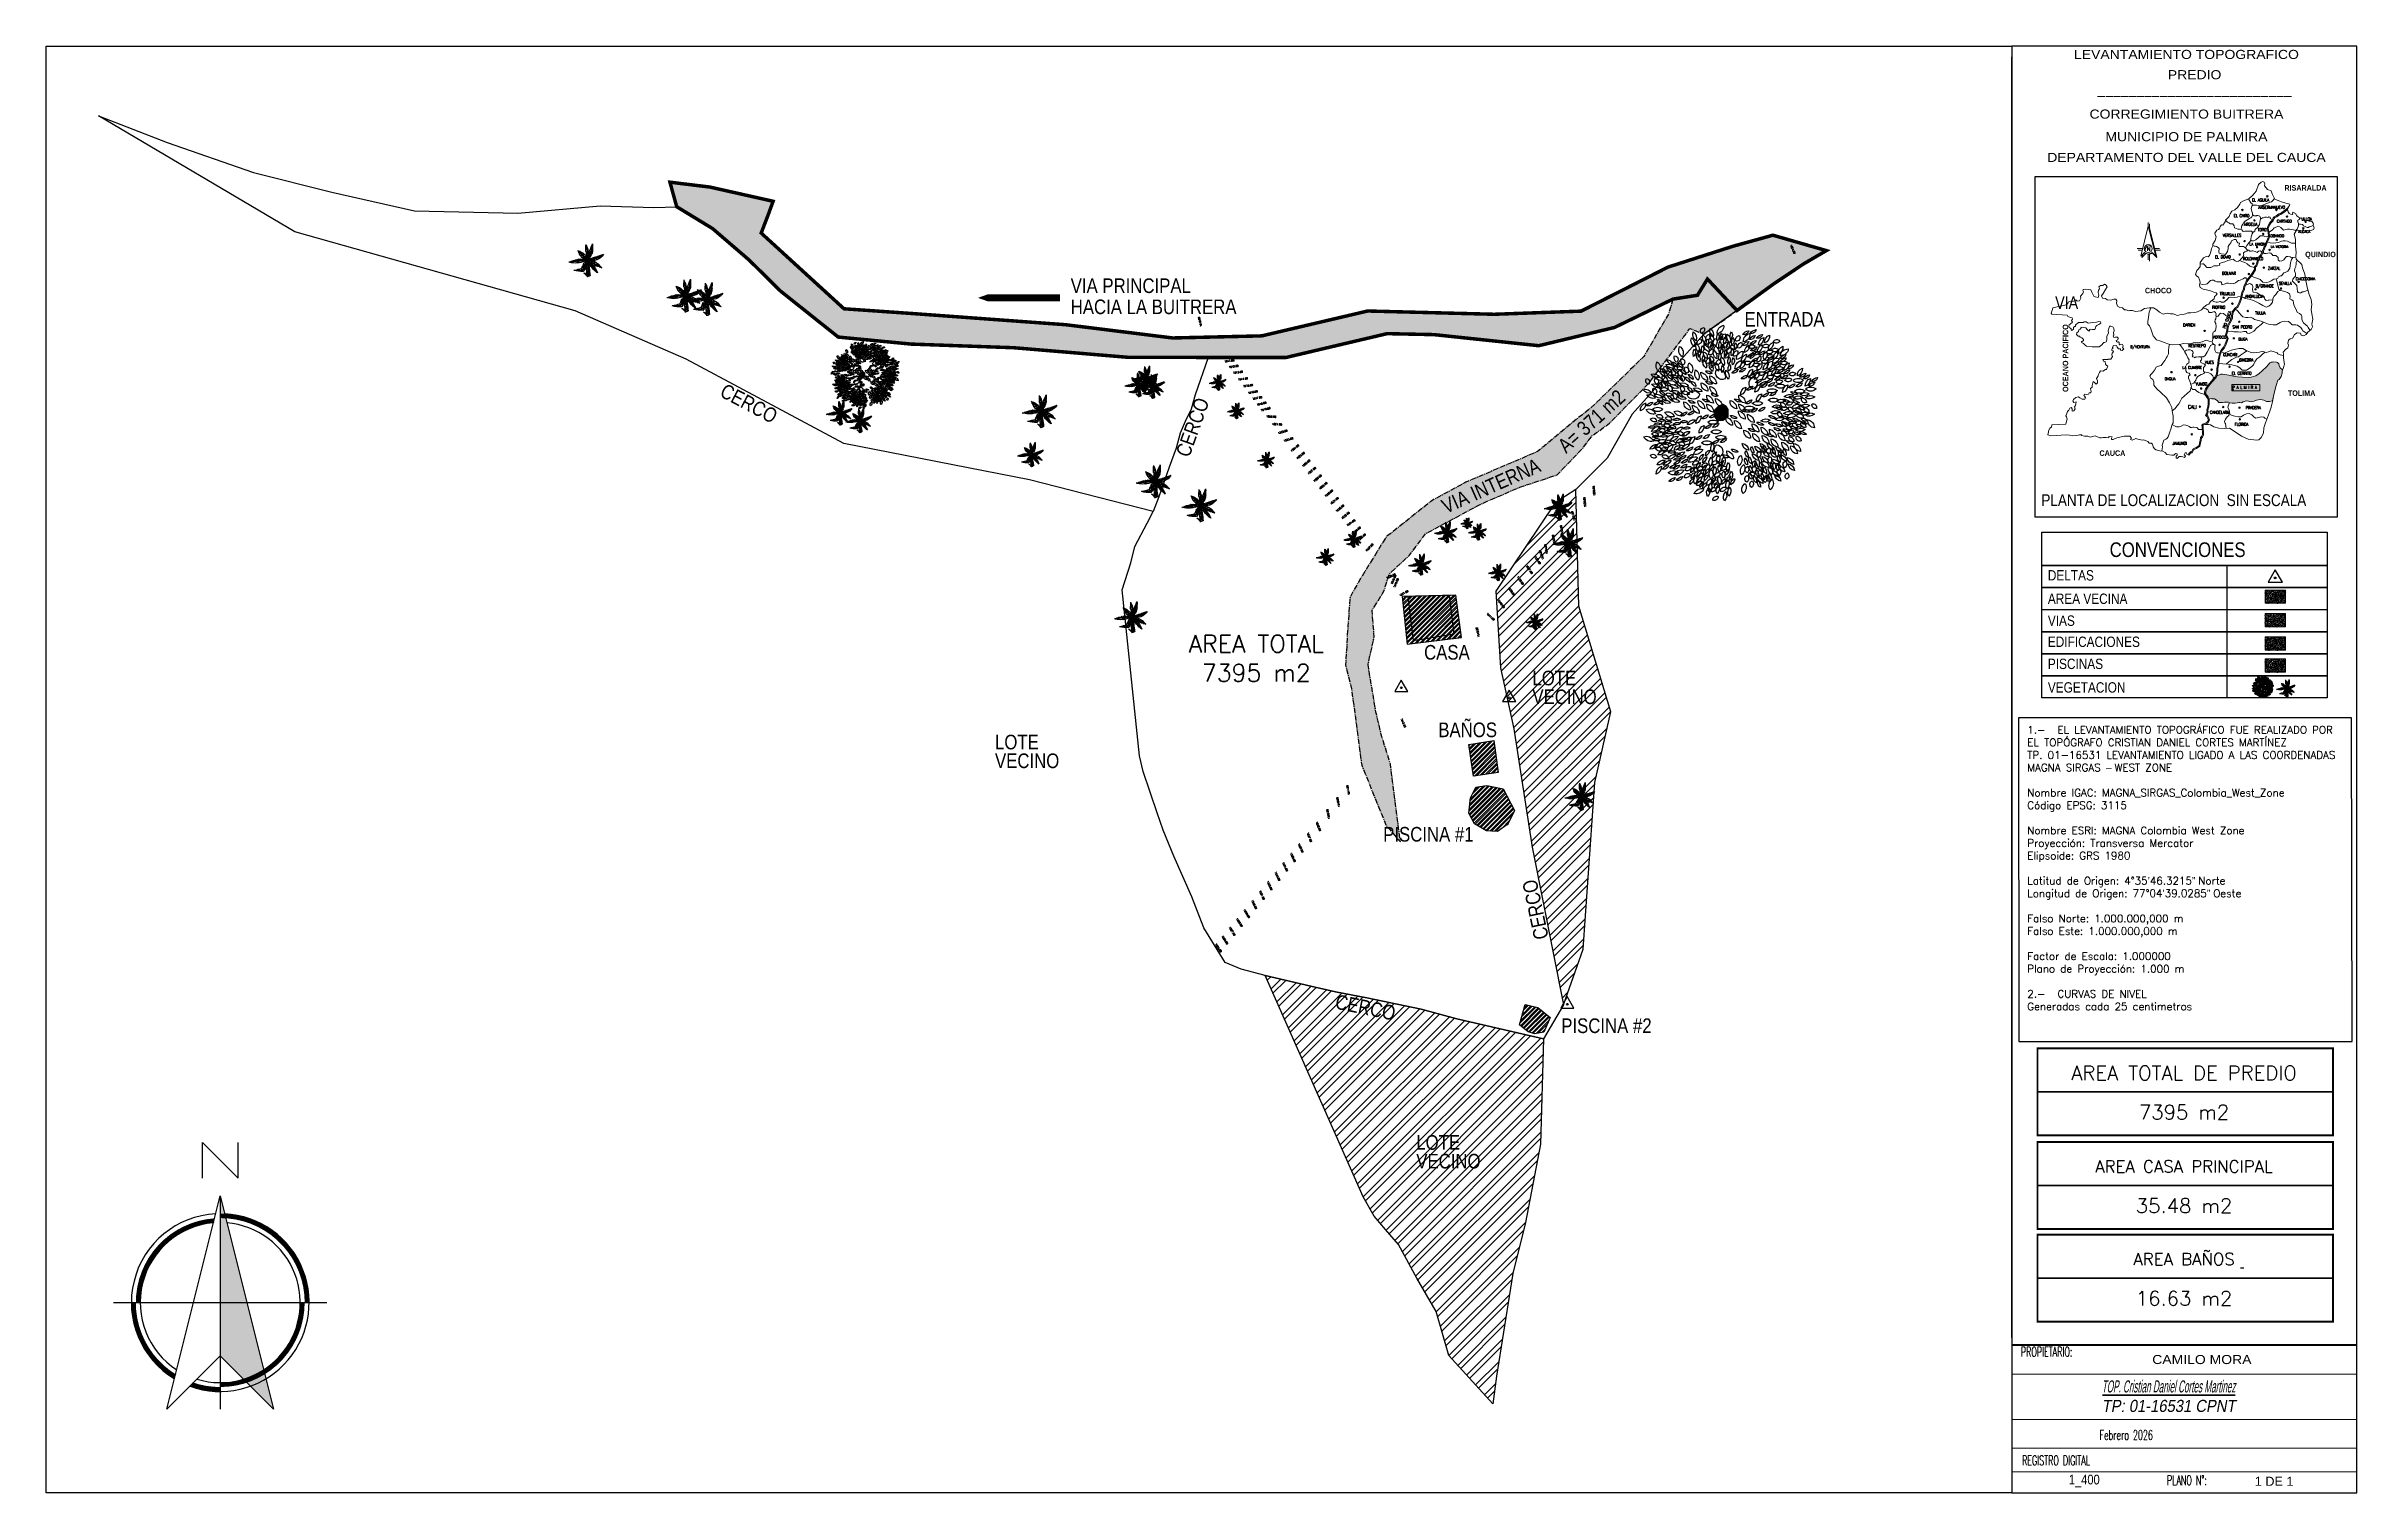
# Model space of a CAD drawing. Header units: metres. Extents: x 1097510 to 2158594, y 877039 to 1751652.
# Drawn here: x 1097509.9 to 1097841.7, y 877038.5 to 877246.2 of the extents above; entities outside this region: 2.
import ezdxf
from ezdxf.enums import TextEntityAlignment as Align

# ---------------------------------------------------------------- set-up
doc = ezdxf.new("R2010")
doc.units = ezdxf.units.M
doc.header["$XCLIPFRAME"] = 0
doc.linetypes.add('CENTER2', pattern=[1.125, 0.75, -0.125, 0.125, -0.125])
doc.linetypes.add('DASHED', pattern=[0.75, 0.5, -0.25])
for name, color, linetype in [('C-ANNO-TABL-TITL', 150, 'Continuous'), ('C-TOPO-MAJR', 9, 'Continuous'), ('C-TOPO-TEXT', 7, 'Continuous'), ('COORDENADAS', 8, 'Continuous'), ('DWGAUTOCAD.COM', 7, 'Continuous'), ('EDIFICACIONES', 7, 'Continuous'), ('Flechas de flujo', 8, 'Continuous'), ('Foto Dron', 7, 'Continuous'), ('ROTULO', 7, 'Continuous'), ('Via', 7, 'CENTER2'), ('WWW.DWGAUTOCAD.COM', 7, 'Continuous')]:
    doc.layers.add(name, color=color, linetype=linetype)
doc.layers.add('VALLE', color=7, linetype='Continuous', lineweight=9)
doc.styles.add('arial', font='arial.ttf')
doc.styles.add('Arial Narrow', font='ARIALN.TTF', dxfattribs={"width": 0.85})
doc.styles.add('ROMANC', font='romanc__.ttf')
doc.styles.add('ROMAND', font='romand__.ttf')
doc.styles.add('Rotulo PAAR', font='sanss___.ttf')
doc.styles.add('ROTULO2', font='ARIALN.TTF')
doc.styles.add('simplex.', font='SIMPLEX.shx', dxfattribs={"width": 0.6})
doc.styles.get("Standard").update_dxf_attribs({"font": 'simplex.shx'})
doc.styles.add('UNO', font='impact.ttf', dxfattribs={"height": 0.04})
picture_1 = doc.add_image_def('image1.tif', size_in_pixel=(3465, 4096))

# ---------------------------------------------------------------- blocks, each defined once
blk = doc.blocks.new('STA')
blk.add_lwpolyline([(0, 1), (-0.87, -0.5), (0.87, -0.5)], close=True)
blk.add_circle((0, 0), 0.118)
blk = doc.blocks.new('A$C173E365C')
at = {"color": 62}
for p, q in [((0.16, 3.42), (0, 3.34)), ((0, 3.34), (0.02, 3.26)), ((0.02, 3.26), (0.11, 3.22)), ((0.11, 3.22), (0.24, 3.26)), ((0.14, 3.1), (0.12, 2.99)), ((0.12, 2.99), (0.19, 2.98)), ((0.23, 3.24), (0.14, 3.1)), ((0.24, 3.84), (0.16, 3.81)), ((0.16, 3.81), (0.27, 3.75)), ((0.28, 3.36), (0.16, 3.42)), ((0.19, 2.98), (0.3, 3.1)), ((0.23, 3.62), (0.21, 3.5)), ((0.21, 3.5), (0.26, 3.33)), ((0.31, 3.64), (0.23, 3.62)), ((0.34, 3.26), (0.23, 3.24)), ((0.41, 3.81), (0.24, 3.84)), ((0.24, 3.26), (0.28, 3.36)), ((0.26, 3.33), (0.35, 3.27)), ((0.27, 3.75), (0.49, 3.72)), ((0.3, 4.35), (0.35, 4.27)), ((0.3, 3.1), (0.34, 3.26)), ((0.4, 3.42), (0.31, 3.64)), ((0.38, 3.23), (0.33, 3.17)), ((0.33, 3.17), (0.39, 3.01)), ((0.33, 2.89), (0.38, 2.77)), ((0.41, 2.86), (0.33, 2.89)), ((0.35, 3.27), (0.4, 3.42)), ((0.36, 4.08), (0.39, 4.04)), ((0.45, 3.36), (0.38, 3.31)), ((0.38, 3.31), (0.51, 3.28)), ((0.47, 3.15), (0.38, 3.23)), ((0.39, 4.04), (0.47, 4.05)), ((0.39, 3.01), (0.52, 2.89)), ((0.5, 3.77), (0.41, 3.81)), ((0.61, 3.4), (0.45, 3.36)), ((0.55, 3), (0.47, 3.15)), ((0.49, 3.72), (0.5, 3.77)), ((0.51, 3.28), (0.72, 3.34)), ((0.52, 2.89), (0.55, 3)), ((0.63, 3.85), (0.58, 3.79)), ((0.58, 3.79), (0.71, 3.79)), ((0.69, 3.06), (0.61, 3.04)), ((0.81, 3.76), (0.72, 3.61)), ((0.72, 3.61), (0.72, 3.52)), ((0.72, 3.52), (0.82, 3.6)), ((0.72, 3.34), (0.72, 3.38)), ((0.88, 3.83), (0.81, 3.76)), ((0.82, 3.6), (0.92, 3.81)), ((0.92, 3.81), (0.88, 3.83)), ((0.9, 3.48), (0.91, 3.3)), ((1, 3.41), (0.9, 3.48)), ((0.94, 3.36), (1.07, 3.39)), ((0.94, 3.33), (0.94, 3.36)), ((1.03, 3.93), (0.95, 3.89)), ((0.95, 3.89), (1.08, 3.85)), ((0.95, 3.82), (1.03, 3.83)), ((0.99, 3.68), (0.95, 3.82)), ((1.1, 3.51), (0.99, 3.68)), ((1.22, 3.93), (1.03, 3.93)), ((1.03, 3.83), (1.17, 3.67)), ((1.07, 3.39), (1.29, 3.41)), ((1.08, 3.85), (1.33, 3.87)), ((1.23, 3.47), (1.1, 3.51)), ((1.17, 3.67), (1.19, 3.69)), ((1.17, 3.67), (1.23, 3.47)), ((1.28, 3.51), (1.17, 3.67)), ((1.36, 4.17), (1.19, 4.07)), ((1.19, 3.69), (1.27, 3.64)), ((1.33, 3.91), (1.22, 3.93)), ((1.26, 3.73), (1.37, 3.72)), ((1.34, 3.58), (1.26, 3.73)), ((1.27, 3.64), (1.36, 3.53)), ((1.33, 3.87), (1.33, 3.91)), ((1.46, 3.47), (1.34, 3.58)), ((1.36, 3.53), (1.38, 3.45)), ((1.37, 3.72), (1.48, 3.59)), ((1.37, 3.31), (1.45, 3.4)), ((1.49, 3.35), (1.44, 3.19)), ((1.45, 3.4), (1.49, 3.35)), ((1.46, 4.17), (1.48, 4.26)), ((1.46, 3.94), (1.46, 4.17)), ((1.47, 3.82), (1.46, 3.94)), ((1.52, 3.48), (1.46, 3.47)), ((1.54, 3.44), (1.46, 3.39)), ((1.46, 3.39), (1.57, 3.31)), ((1.5, 3.82), (1.47, 3.82)), ((1.48, 4.26), (1.51, 4.1)), ((1.48, 3.59), (1.52, 3.48)), ((1.51, 4.1), (1.5, 3.82)), ((1.7, 3.44), (1.54, 3.44)), ((1.55, 3.54), (1.58, 3.7)), ((1.61, 3.62), (1.55, 3.54)), ((1.57, 3.31), (1.79, 3.32)), ((1.58, 3.7), (1.68, 3.97)), ((1.71, 3.75), (1.58, 3.62)), ((1.58, 3.62), (1.7, 3.56)), ((1.6, 3.52), (1.7, 3.58)), ((1.67, 3.5), (1.6, 3.52)), ((1.68, 3.83), (1.61, 3.62)), ((1.65, 4.01), (1.63, 4.09)), ((1.78, 3.88), (1.65, 4.01)), ((1.82, 3.54), (1.67, 3.5)), ((1.68, 3.97), (1.71, 3.96)), ((1.71, 3.96), (1.68, 3.83)), ((1.7, 3.56), (1.85, 3.64)), ((1.7, 3.58), (1.89, 3.62)), ((1.8, 3.39), (1.7, 3.44)), ((1.87, 3.79), (1.71, 3.75)), ((1.79, 2.78), (1.82, 2.94)), ((1.81, 3.12), (1.88, 3.01)), ((1.9, 3.11), (1.81, 3.12)), ((1.88, 3.59), (1.82, 3.26)), ((1.9, 3.59), (1.82, 3.54)), ((1.82, 3.26), (1.87, 3.25)), ((1.82, 2.94), (1.92, 3.21)), ((1.84, 2.77), (1.94, 2.83)), ((1.92, 3.08), (1.85, 2.87)), ((1.87, 3.25), (1.93, 3.39)), ((1.88, 3.01), (2.07, 2.89)), ((1.89, 3.62), (1.9, 3.59)), ((2.04, 3.01), (1.9, 3.11)), ((1.92, 3.21), (1.95, 3.2)), ((1.95, 3.2), (1.92, 3.08)), ((2.06, 2.78), (1.92, 2.75)), ((1.93, 3.39), (1.98, 3.64)), ((1.94, 2.83), (2.13, 2.87)), ((2.04, 2.63), (1.95, 2.68)), ((2.03, 2.57), (2.04, 2.63)), ((2.1, 2.93), (2.04, 3.01)), ((2.14, 2.83), (2.06, 2.78)), ((2.07, 2.89), (2.1, 2.93)), ((2.13, 2.87), (2.14, 2.83)), ((2.18, 2.99), (2.31, 3.03)), ((2.18, 2.97), (2.18, 2.99)), ((2.47, 2.99), (2.18, 2.97)), ((2.24, 3.62), (2.35, 3.56)), ((2.31, 3.03), (2.53, 3.05)), ((2.49, 3.63), (2.32, 3.65)), ((2.35, 3.56), (2.57, 3.54)), ((2.39, 2.68), (2.42, 2.71)), ((2.51, 2.53), (2.39, 2.68)), ((2.41, 3.3), (2.43, 3.33)), ((2.52, 3.14), (2.41, 3.3)), ((2.42, 2.71), (2.5, 2.66)), ((2.43, 3.67), (2.5, 3.82)), ((2.46, 3.56), (2.43, 3.67)), ((2.43, 3.33), (2.51, 3.28)), ((2.57, 3.7), (2.46, 3.56)), ((2.61, 2.41), (2.46, 2.37)), ((2.63, 3.03), (2.47, 2.99)), ((2.58, 3.58), (2.49, 3.63)), ((2.49, 2.75), (2.6, 2.73)), ((2.56, 2.59), (2.49, 2.75)), ((2.5, 3.82), (2.57, 3.91)), ((2.5, 3.37), (2.61, 3.35)), ((2.58, 3.21), (2.5, 3.37)), ((2.51, 3.28), (2.6, 3.16)), ((2.61, 2.47), (2.51, 2.53)), ((2.51, 2.43), (2.61, 2.41)), ((2.62, 3.09), (2.52, 3.14)), ((2.53, 3.05), (2.63, 3.03)), ((2.54, 2.8), (2.61, 2.95)), ((2.57, 2.69), (2.54, 2.8)), ((2.69, 2.48), (2.56, 2.59)), ((2.57, 3.91), (2.61, 3.86)), ((2.61, 3.86), (2.57, 3.7)), ((2.57, 3.54), (2.58, 3.58)), ((2.68, 2.82), (2.57, 2.69)), ((2.58, 3.89), (2.7, 3.82)), ((2.7, 3.1), (2.58, 3.21)), ((2.59, 2.54), (2.61, 2.47)), ((2.6, 3.16), (2.62, 3.09)), ((2.6, 2.73), (2.71, 2.61)), ((2.6, 2.33), (2.67, 2.41)), ((2.61, 3.35), (2.72, 3.22)), ((2.61, 2.95), (2.69, 3.03)), ((2.67, 2.41), (2.71, 2.37)), ((2.71, 2.37), (2.67, 2.21)), ((2.73, 2.98), (2.68, 2.82)), ((2.76, 2.46), (2.68, 2.4)), ((2.68, 2.4), (2.8, 2.33)), ((2.69, 3.03), (2.73, 2.98)), ((2.75, 2.5), (2.69, 2.48)), ((2.76, 3.12), (2.7, 3.1)), ((2.77, 3.08), (2.7, 3.02)), ((2.7, 3.02), (2.81, 2.95)), ((2.71, 2.61), (2.75, 2.5)), ((2.72, 3.22), (2.76, 3.12)), ((2.93, 2.45), (2.76, 2.46)), ((2.94, 3.07), (2.77, 3.08)), ((2.78, 2.55), (2.8, 2.71)), ((2.83, 2.64), (2.78, 2.55)), ((2.79, 3.17), (2.82, 3.33)), ((2.85, 3.26), (2.79, 3.17)), ((2.8, 2.71), (2.91, 2.98)), ((2.8, 2.33), (3.02, 2.34)), ((2.81, 2.95), (3.03, 2.96)), ((2.91, 2.85), (2.83, 2.64)), ((2.83, 2.54), (2.92, 2.6)), ((2.9, 2.52), (2.83, 2.54)), ((2.84, 3.15), (2.94, 3.22)), ((2.91, 3.14), (2.84, 3.15)), ((2.85, 3.49), (2.85, 3.52)), ((2.92, 3.46), (2.85, 3.26)), ((3.05, 2.55), (2.9, 2.52)), ((3.06, 3.17), (2.91, 3.14)), ((2.91, 2.98), (2.93, 2.97)), ((2.93, 2.97), (2.91, 2.85)), ((2.92, 2.6), (3.11, 2.64)), ((3.02, 2.4), (2.93, 2.45)), ((2.94, 3.22), (3.13, 3.25)), ((3.04, 3.02), (2.94, 3.07)), ((3.01, 1.93), (3.04, 1.95)), ((3.12, 1.77), (3.01, 1.93)), ((3.02, 2.34), (3.02, 2.4)), ((3.03, 2.96), (3.04, 3.02)), ((3.04, 1.95), (3.11, 1.9)), ((3.12, 2.6), (3.05, 2.55)), ((3.14, 3.22), (3.06, 3.17)), ((3.1, 1.99), (3.22, 1.98)), ((3.18, 1.84), (3.1, 1.99)), ((3.11, 2.64), (3.12, 2.6)), ((3.13, 3.25), (3.14, 3.22)), ((3.18, 2.75), (3.3, 2.78)), ((3.18, 2.72), (3.18, 2.75)), ((3.47, 2.74), (3.18, 2.72)), ((3.3, 2.78), (3.52, 2.8)), ((3.42, 1.96), (3.52, 2.22)), ((3.44, 1.78), (3.54, 1.84)), ((3.62, 2.78), (3.47, 2.74)), ((3.52, 2.8), (3.62, 2.78)), ((3.52, 2.22), (3.55, 2.22)), ((3.66, 1.8), (3.52, 1.76)), ((3.61, 2.35), (3.53, 2.32)), ((3.53, 2.32), (3.64, 2.25)), ((3.54, 2.55), (3.61, 2.7)), ((3.57, 2.44), (3.54, 2.55)), ((3.54, 1.84), (3.73, 1.88)), ((3.64, 1.65), (3.55, 1.7)), ((3.68, 2.58), (3.57, 2.44)), ((3.6, 2.91), (3.62, 2.84)), ((3.78, 2.32), (3.61, 2.35)), ((3.61, 1.57), (3.74, 1.6)), ((3.9, 1.57), (3.61, 1.54)), ((3.63, 1.58), (3.64, 1.65)), ((3.64, 2.25), (3.87, 2.23)), ((3.65, 1.96), (3.77, 2.12)), ((3.66, 1.82), (3.65, 1.96)), ((3.83, 1.95), (3.66, 1.82)), ((3.74, 1.84), (3.66, 1.8)), ((3.68, 2.79), (3.72, 2.74)), ((3.72, 2.74), (3.68, 2.58)), ((3.77, 2.83), (3.69, 2.77)), ((3.69, 2.77), (3.81, 2.7)), ((3.76, 2.87), (3.7, 2.85)), ((3.72, 2.98), (3.76, 2.87)), ((3.73, 2.54), (3.78, 2.43)), ((3.81, 2.52), (3.73, 2.54)), ((3.73, 1.88), (3.74, 1.84)), ((3.74, 1.6), (3.96, 1.62)), ((3.94, 2.82), (3.77, 2.83)), ((3.78, 2.43), (3.93, 2.27)), ((3.87, 2.27), (3.78, 2.32)), ((3.79, 2.93), (3.81, 3.08)), ((3.84, 3.01), (3.79, 2.93)), ((3.95, 1.27), (3.8, 1.27)), ((3.81, 2.7), (4.03, 2.71)), ((3.92, 2.39), (3.81, 2.52)), ((3.92, 2.13), (3.83, 1.95)), ((3.91, 2.89), (3.84, 2.91)), ((3.84, 1.88), (3.87, 1.9)), ((3.95, 1.72), (3.84, 1.88)), ((3.85, 2.51), (3.98, 2.54)), ((3.85, 2.48), (3.85, 2.51)), ((4.14, 2.5), (3.85, 2.48)), ((3.87, 2.23), (3.87, 2.27)), ((3.87, 1.9), (3.94, 1.85)), ((3.88, 1.21), (3.95, 1.27)), ((3.89, 2.2), (3.92, 2.13)), ((4.06, 1.61), (3.9, 1.57)), ((3.96, 2.3), (3.92, 2.39)), ((3.93, 2.27), (3.96, 2.3)), ((3.93, 1.94), (4.04, 1.93)), ((4.01, 1.79), (3.93, 1.94)), ((3.93, 1.09), (4.13, 1.12)), ((4.03, 2.77), (3.94, 2.82)), ((3.94, 1.85), (4.03, 1.74)), ((3.95, 2.23), (3.96, 2.09)), ((4.02, 2.17), (3.95, 2.23)), ((4.05, 1.67), (3.95, 1.72)), ((3.96, 2.09), (4.06, 1.87)), ((3.96, 1.62), (4.06, 1.61)), ((3.97, 2.26), (4.09, 2.18)), ((3.97, 1.37), (4.04, 1.52)), ((4.01, 1.27), (3.97, 1.37)), ((3.98, 2.54), (4.2, 2.56)), ((4.13, 1.68), (4.01, 1.79)), ((4.11, 1.4), (4.01, 1.27)), ((4.09, 1.99), (4.02, 2.17)), ((4.03, 2.71), (4.03, 2.77)), ((4.03, 1.74), (4.05, 1.67)), ((4.04, 1.93), (4.15, 1.8)), ((4.04, 1.52), (4.12, 1.61)), ((4.22, 2.31), (4.05, 2.32)), ((4.06, 1.87), (4.1, 1.88)), ((4.09, 2.18), (4.31, 2.2)), ((4.1, 1.88), (4.09, 1.99)), ((4.09, 0.81), (4.12, 0.97)), ((4.1, 1.43), (4.13, 1.31)), ((4.18, 1.39), (4.1, 1.43)), ((4.16, 1.56), (4.11, 1.4)), ((4.12, 1.61), (4.16, 1.56)), ((4.12, 0.97), (4.22, 1.24)), ((4.19, 1.7), (4.13, 1.68)), ((4.21, 1.66), (4.13, 1.6)), ((4.13, 1.6), (4.24, 1.52)), ((4.13, 1.31), (4.28, 1.13)), ((4.15, 1.8), (4.19, 1.7)), ((4.25, 0.97), (4.16, 0.73)), ((4.28, 1.26), (4.18, 1.39)), ((4.2, 0.72), (4.27, 0.81)), ((4.24, 2.2), (4.21, 2.31)), ((4.37, 1.65), (4.21, 1.66)), ((4.31, 2.26), (4.22, 2.31)), ((4.22, 2.09), (4.27, 2.16)), ((4.24, 2.06), (4.22, 2.09)), ((4.22, 1.75), (4.25, 1.91)), ((4.28, 1.83), (4.22, 1.75)), ((4.22, 1.24), (4.25, 1.23)), ((4.35, 2.34), (4.24, 2.2)), ((4.41, 2.16), (4.24, 2.06)), ((4.24, 1.52), (4.46, 1.53)), ((4.24, 0.86), (4.43, 0.89)), ((4.34, 0.66), (4.24, 0.71)), ((4.25, 1.91), (4.35, 2.18)), ((4.27, 1.1), (4.25, 1.02)), ((4.34, 1.08), (4.25, 0.97)), ((4.27, 2.16), (4.4, 2.24)), ((4.27, 1.73), (4.37, 1.79)), ((4.35, 1.71), (4.27, 1.73)), ((4.27, 0.81), (4.34, 0.98)), ((4.28, 1.75), (4.4, 1.78)), ((4.28, 1.73), (4.28, 1.75)), ((4.57, 1.75), (4.28, 1.73)), ((4.31, 1.16), (4.28, 1.26)), ((4.28, 1.13), (4.31, 1.16)), ((4.31, 2.2), (4.31, 2.26)), ((4.33, 0.59), (4.34, 0.66)), ((4.34, 0.98), (4.34, 1.08)), ((4.35, 2.18), (4.38, 2.17)), ((4.38, 2.17), (4.35, 2.04)), ((4.49, 1.75), (4.35, 1.71)), ((4.4, 1.45), (4.35, 1.33)), ((4.35, 1.12), (4.4, 1.11)), ((4.44, 0.86), (4.36, 0.81)), ((4.37, 1.79), (4.56, 1.83)), ((4.47, 1.6), (4.37, 1.65)), ((4.37, 1.08), (4.4, 0.95)), ((4.47, 1.07), (4.37, 1.08)), ((4.4, 1.78), (4.62, 1.81)), ((4.4, 1.11), (4.43, 1.21)), ((4.4, 0.95), (4.57, 0.8)), ((4.43, 1.21), (4.44, 1.37)), ((4.43, 0.89), (4.44, 0.86)), ((4.46, 1.53), (4.47, 1.6)), ((4.59, 0.94), (4.47, 1.07)), ((4.57, 1.8), (4.49, 1.75)), ((4.52, 1.81), (4.5, 1.93)), ((4.51, 2.06), (4.53, 2.08)), ((4.62, 1.9), (4.51, 2.06)), ((4.68, 1.28), (4.51, 1.21)), ((4.51, 1.21), (4.52, 1.18)), ((4.55, 1.81), (4.52, 1.81)), ((4.52, 1.18), (4.6, 1.17)), ((4.56, 1.83), (4.57, 1.8)), ((4.72, 1.79), (4.57, 1.75)), ((4.57, 0.8), (4.62, 0.84)), ((4.62, 0.84), (4.59, 0.94)), ((4.6, 1.17), (4.74, 1.22)), ((4.61, 1.67), (4.62, 1.53)), ((4.68, 1.61), (4.61, 1.67)), ((4.62, 1.81), (4.72, 1.79)), ((4.62, 1.53), (4.72, 1.3)), ((4.64, 1.55), (4.71, 1.7)), ((4.67, 1.45), (4.64, 1.55)), ((4.78, 1.58), (4.67, 1.45)), ((4.75, 1.43), (4.68, 1.61)), ((4.78, 1.27), (4.68, 1.28)), ((4.72, 1.16), (4.69, 1.01)), ((4.69, 1.01), (4.74, 0.92)), ((4.72, 1.3), (4.76, 1.32)), ((4.79, 1.24), (4.72, 1.16)), ((4.74, 1.22), (4.78, 1.27)), ((4.74, 0.92), (4.84, 1.02)), ((4.76, 1.32), (4.75, 1.43)), ((4.86, 1.22), (4.79, 1.24)), ((4.86, 1.48), (4.8, 1.35)), ((4.8, 1.35), (4.81, 1.28)), ((4.81, 1.28), (4.9, 1.34)), ((4.84, 1.02), (4.86, 1.22)), ((4.84, 1.15), (4.88, 1.16)), ((4.9, 1.07), (4.84, 1.15)), ((4.93, 1.53), (4.86, 1.48)), ((4.88, 1.31), (4.87, 1.23)), ((4.87, 1.23), (4.99, 1.15)), ((4.98, 1.33), (4.88, 1.31)), ((4.88, 1.16), (4.99, 1.08)), ((4.9, 1.34), (4.97, 1.5)), ((4.99, 0.98), (4.9, 1.07)), ((4.91, 1.7), (5.13, 1.71)), ((4.97, 1.5), (4.93, 1.53)), ((5.11, 1.29), (4.98, 1.33)), ((4.99, 1.15), (5.13, 1.16)), ((4.99, 1.08), (5.07, 0.97)), ((5.07, 0.97), (4.99, 0.98)), ((5.13, 1.78), (5.04, 1.83)), ((5.09, 1.76), (5.15, 1.57)), ((5.13, 1.16), (5.11, 1.29)), ((5.13, 1.71), (5.13, 1.78)), ((5.15, 1.57), (5.22, 1.67)), ((5.22, 1.67), (5.21, 1.87)), ((5.27, 1.95), (5.23, 1.92)), ((5.23, 1.92), (5.26, 1.82)), ((5.26, 1.82), (5.36, 1.68)), ((5.41, 1.77), (5.27, 1.95)), ((5.33, 2.02), (5.45, 2.01)), ((5.36, 1.68), (5.44, 1.64)), ((5.48, 1.94), (5.39, 1.93)), ((5.39, 1.93), (5.4, 1.87)), ((5.4, 1.87), (5.5, 1.81)), ((5.44, 1.64), (5.41, 1.77)), ((5.45, 2.01), (5.61, 2.1)), ((5.59, 1.91), (5.48, 1.94)), ((5.5, 1.81), (5.63, 1.82)), ((5.59, 2.14), (5.51, 2.15)), ((5.61, 2.1), (5.59, 2.14)), ((5.63, 1.82), (5.59, 1.91))]:
    blk.add_line(p, q, dxfattribs=at)
at = {"color": 60}
for p, q in [((0.14, 2.19), (0.19, 2.25)), ((0.28, 2.2), (0.14, 2.19)), ((0.19, 2.25), (0.32, 2.28)), ((0.33, 2.17), (0.26, 2.04)), ((0.26, 2.04), (0.38, 1.99)), ((0.4, 2.24), (0.28, 2.2)), ((0.48, 1.88), (0.28, 1.82)), ((0.28, 1.82), (0.38, 1.75)), ((0.29, 2.5), (0.31, 2.36)), ((0.39, 2.49), (0.29, 2.5)), ((0.31, 2.36), (0.47, 2.23)), ((0.32, 2.28), (0.42, 2.28)), ((0.46, 2.22), (0.33, 2.17)), ((0.39, 1.61), (0.35, 1.53)), ((0.35, 1.53), (0.47, 1.55)), ((0.38, 2.77), (0.53, 2.62)), ((0.38, 1.99), (0.49, 2.07)), ((0.38, 1.75), (0.58, 1.75)), ((0.5, 2.38), (0.39, 2.49)), ((0.53, 1.7), (0.39, 1.61)), ((0.42, 2.28), (0.4, 2.24)), ((0.53, 2.74), (0.41, 2.86)), ((0.53, 2.16), (0.46, 2.22)), ((0.47, 2.23), (0.52, 2.28)), ((0.47, 1.55), (0.66, 1.68)), ((0.67, 1.86), (0.48, 1.88)), ((0.49, 2.07), (0.53, 2.16)), ((0.52, 2.28), (0.5, 2.38)), ((0.57, 1.56), (0.51, 1.46)), ((0.51, 1.46), (0.52, 1.33)), ((0.52, 1.33), (0.61, 1.37)), ((0.57, 2.65), (0.53, 2.74)), ((0.53, 2.62), (0.57, 2.65)), ((0.57, 2.47), (0.53, 2.34)), ((0.53, 2.34), (0.55, 2.26)), ((0.63, 1.72), (0.53, 1.7)), ((0.54, 2.24), (0.54, 2.13)), ((0.61, 2.21), (0.54, 2.24)), ((0.54, 2.13), (0.63, 1.98)), ((0.54, 1.41), (0.67, 1.44)), ((0.55, 1.39), (0.54, 1.41)), ((0.55, 2.26), (0.62, 2.35)), ((0.83, 1.41), (0.55, 1.39)), ((0.62, 2.54), (0.57, 2.47)), ((0.63, 1.56), (0.57, 1.56)), ((0.58, 1.75), (0.71, 1.8)), ((0.61, 3.04), (0.72, 2.97)), ((0.68, 2.09), (0.61, 2.21)), ((0.61, 1.37), (0.64, 1.48)), ((0.66, 2.53), (0.62, 2.54)), ((0.62, 2.35), (0.66, 2.53)), ((0.63, 1.98), (0.68, 2)), ((0.66, 1.68), (0.63, 1.72)), ((0.64, 1.48), (0.63, 1.56)), ((0.71, 1.8), (0.67, 1.86)), ((0.67, 1.44), (0.89, 1.47)), ((0.68, 2), (0.68, 2.09)), ((0.86, 3.04), (0.69, 3.06)), ((0.71, 1.79), (0.75, 1.67)), ((0.8, 1.77), (0.71, 1.79)), ((0.72, 2.97), (0.94, 2.95)), ((0.8, 2.14), (0.72, 2.12)), ((0.72, 2.12), (0.83, 2.05)), ((0.73, 1.62), (0.72, 1.51)), ((0.72, 1.51), (0.79, 1.34)), ((0.79, 1.58), (0.73, 1.62)), ((0.76, 0.95), (0.89, 0.98)), ((0.76, 0.92), (0.76, 0.95)), ((1.05, 0.94), (0.76, 0.92)), ((0.77, 1.72), (0.8, 1.74)), ((0.89, 1.56), (0.77, 1.72)), ((0.85, 1.44), (0.79, 1.58)), ((0.79, 1.34), (0.84, 1.36)), ((0.97, 2.12), (0.8, 2.14)), ((0.9, 1.65), (0.8, 1.77)), ((0.8, 1.74), (0.87, 1.7)), ((0.99, 1.45), (0.83, 1.41)), ((0.84, 1.36), (0.85, 1.44)), ((0.95, 2.99), (0.86, 3.04)), ((0.87, 1.78), (0.98, 1.77)), ((0.94, 1.63), (0.87, 1.78)), ((0.87, 1.7), (0.97, 1.58)), ((0.89, 2.63), (0.93, 2.76)), ((0.97, 2.67), (0.89, 2.63)), ((0.98, 1.51), (0.89, 1.56)), ((0.89, 1.47), (0.99, 1.45)), ((0.89, 0.98), (1.11, 1)), ((0.94, 1.56), (0.9, 1.65)), ((0.9, 1.22), (0.97, 1.36)), ((0.94, 1.11), (0.9, 1.22)), ((0.91, 3.3), (1.05, 3.03)), ((0.93, 2.76), (1.08, 2.93)), ((1.23, 3.35), (0.94, 3.33)), ((0.94, 2.95), (0.95, 2.99)), ((1.06, 1.52), (0.94, 1.63)), ((1.04, 1.24), (0.94, 1.11)), ((0.95, 2.51), (0.95, 2.33)), ((1.04, 2.44), (0.95, 2.51)), ((0.95, 2.33), (1.09, 2.06)), ((1.08, 2.8), (0.97, 2.67)), ((1.06, 2.07), (0.97, 2.12)), ((0.97, 1.58), (0.98, 1.51)), ((0.97, 1.36), (1.05, 1.45)), ((0.98, 1.77), (1.08, 1.64)), ((0.99, 1.26), (1.01, 1.28)), ((1.1, 1.1), (0.99, 1.26)), ((1.1, 3.19), (1, 3.41)), ((1.12, 1.84), (1.01, 1.7)), ((1.01, 1.28), (1.09, 1.23)), ((1.14, 2.23), (1.04, 2.44)), ((1.09, 1.4), (1.04, 1.24)), ((1.05, 3.03), (1.11, 3.05)), ((1.05, 2.03), (1.06, 2.07)), ((1.05, 1.45), (1.09, 1.4)), ((1.21, 0.99), (1.05, 0.94)), ((1.13, 1.54), (1.06, 1.52)), ((1.14, 1.5), (1.06, 1.44)), ((1.06, 1.44), (1.17, 1.36)), ((1.08, 2.93), (1.12, 2.9)), ((1.12, 2.9), (1.08, 2.8)), ((1.08, 1.64), (1.13, 1.54)), ((1.09, 2.06), (1.15, 2.08)), ((1.09, 1.23), (1.18, 1.12)), ((1.11, 3.05), (1.1, 3.19)), ((1.2, 1.05), (1.1, 1.1)), ((1.11, 1), (1.21, 0.99)), ((1.12, 1.96), (1.16, 1.94)), ((1.16, 1.94), (1.12, 1.84)), ((1.12, 0.75), (1.19, 0.9)), ((1.16, 0.65), (1.12, 0.75)), ((1.15, 2.08), (1.14, 2.23)), ((1.31, 1.49), (1.14, 1.5)), ((1.15, 1.59), (1.18, 1.75)), ((1.21, 1.67), (1.15, 1.59)), ((1.16, 3.14), (1.25, 3.23)), ((1.16, 3.05), (1.16, 3.14)), ((1.28, 3.11), (1.16, 3.05)), ((1.21, 2.98), (1.16, 2.91)), ((1.16, 2.91), (1.22, 2.75)), ((1.26, 0.78), (1.16, 0.65)), ((1.29, 3.04), (1.18, 3.01)), ((1.18, 3.01), (1.35, 2.94)), ((1.18, 2.61), (1.31, 2.64)), ((1.19, 2.58), (1.18, 2.61)), ((1.18, 1.75), (1.28, 2.02)), ((1.18, 1.12), (1.2, 1.05)), ((1.47, 2.6), (1.19, 2.58)), ((1.19, 0.9), (1.27, 0.99)), ((1.2, 2.17), (1.3, 2.27)), ((1.2, 2.08), (1.2, 2.17)), ((1.32, 2.14), (1.2, 2.08)), ((1.25, 2.01), (1.2, 1.94)), ((1.2, 1.94), (1.26, 1.78)), ((1.2, 1.57), (1.3, 1.64)), ((1.28, 1.56), (1.2, 1.57)), ((1.31, 2.91), (1.21, 2.98)), ((1.28, 1.88), (1.21, 1.67)), ((1.22, 2.75), (1.36, 2.64)), ((1.33, 2.07), (1.22, 2.04)), ((1.22, 2.04), (1.4, 1.97)), ((1.22, 1.68), (1.24, 1.69)), ((1.41, 1.46), (1.22, 1.68)), ((1.39, 3.4), (1.23, 3.35)), ((1.24, 1.69), (1.34, 1.62)), ((1.24, 1.2), (1.3, 1.29)), ((1.41, 1.2), (1.24, 1.2)), ((1.25, 3.23), (1.34, 3.27)), ((1.35, 1.94), (1.25, 2.01)), ((1.26, 1.78), (1.4, 1.67)), ((1.27, 0.99), (1.31, 0.94)), ((1.38, 3.45), (1.28, 3.51)), ((1.36, 3.22), (1.28, 3.11)), ((1.28, 2.02), (1.31, 2.01)), ((1.31, 2.01), (1.28, 1.88)), ((1.42, 1.59), (1.28, 1.56)), ((1.29, 3.41), (1.39, 3.4)), ((1.55, 3.02), (1.29, 3.04)), ((1.3, 3.16), (1.37, 3.31)), ((1.33, 3.06), (1.3, 3.16)), ((1.3, 2.27), (1.38, 2.3)), ((1.3, 1.64), (1.49, 1.67)), ((1.3, 1.29), (1.46, 1.33)), ((1.4, 2.77), (1.31, 2.91)), ((1.31, 2.64), (1.53, 2.66)), ((1.4, 1.44), (1.31, 1.49)), ((1.4, 2.25), (1.32, 2.14)), ((1.44, 3.19), (1.33, 3.06)), ((1.34, 3.27), (1.36, 3.22)), ((1.34, 1.62), (1.49, 1.46)), ((1.35, 2.94), (1.69, 2.93)), ((1.44, 1.8), (1.35, 1.94)), ((1.43, 0.93), (1.35, 0.9)), ((1.35, 0.9), (1.46, 0.83)), ((1.39, 1.37), (1.4, 1.44)), ((1.4, 1.67), (1.44, 1.8)), ((1.41, 2.91), (1.44, 2.94)), ((1.53, 2.76), (1.41, 2.91)), ((1.54, 1.37), (1.41, 1.46)), ((1.57, 1.26), (1.41, 1.2)), ((1.5, 1.64), (1.42, 1.59)), ((1.6, 0.9), (1.43, 0.93)), ((1.44, 2.94), (1.51, 2.89)), ((1.46, 1.33), (1.58, 1.32)), ((1.46, 0.83), (1.68, 0.81)), ((1.63, 2.64), (1.47, 2.6)), ((1.48, 0.4), (1.47, 0.54)), ((1.65, 0.53), (1.48, 0.4)), ((1.49, 1.67), (1.5, 1.64)), ((1.49, 1.46), (1.54, 1.37)), ((1.51, 2.98), (1.62, 2.96)), ((1.58, 2.82), (1.51, 2.98)), ((1.51, 2.89), (1.61, 2.77)), ((1.62, 2.7), (1.53, 2.76)), ((1.53, 2.66), (1.63, 2.64)), ((1.54, 2.41), (1.61, 2.56)), ((1.58, 2.3), (1.54, 2.41)), ((1.69, 2.98), (1.55, 3.02)), ((1.55, 1.12), (1.59, 1.01)), ((1.63, 1.1), (1.55, 1.12)), ((1.57, 1.52), (1.62, 1.71)), ((1.58, 1.41), (1.57, 1.52)), ((1.58, 1.32), (1.57, 1.26)), ((1.7, 2.71), (1.58, 2.82)), ((1.68, 2.44), (1.58, 2.3)), ((1.58, 2.42), (1.59, 2.28)), ((1.65, 2.36), (1.58, 2.42)), ((1.63, 1.46), (1.58, 1.41)), ((1.59, 2.28), (1.69, 2.05)), ((1.73, 2.01), (1.59, 2.05)), ((1.59, 1.01), (1.75, 0.86)), ((1.59, 0.7), (1.7, 0.79)), ((1.69, 0.86), (1.6, 0.9)), ((1.61, 2.77), (1.62, 2.7)), ((1.61, 2.56), (1.69, 2.64)), ((1.62, 2.96), (1.72, 2.84)), ((1.62, 1.71), (1.66, 1.7)), ((1.66, 1.61), (1.63, 1.46)), ((1.74, 0.98), (1.63, 1.1)), ((1.72, 2.18), (1.65, 2.36)), ((1.66, 2.38), (1.7, 2.26)), ((1.74, 2.35), (1.66, 2.38)), ((1.66, 1.7), (1.66, 1.61)), ((1.73, 2.6), (1.68, 2.44)), ((1.75, 2.45), (1.68, 2.39)), ((1.68, 2.39), (1.79, 2.31)), ((1.68, 0.81), (1.69, 0.86)), ((1.69, 2.93), (1.69, 2.98)), ((1.69, 2.64), (1.73, 2.6)), ((1.69, 0.49), (1.84, 0.51)), ((1.77, 2.73), (1.7, 2.71)), ((1.78, 2.69), (1.7, 2.63)), ((1.7, 2.63), (1.81, 2.56)), ((1.7, 2.26), (1.86, 2.11)), ((1.7, 0.79), (1.74, 0.72)), ((1.72, 2.84), (1.77, 2.73)), ((1.73, 2.07), (1.72, 2.18)), ((1.73, 1.96), (1.73, 2.01)), ((1.85, 2.23), (1.74, 2.35)), ((1.78, 0.89), (1.74, 0.98)), ((1.92, 2.44), (1.75, 2.45)), ((1.75, 0.86), (1.78, 0.89)), ((1.77, 0.82), (1.78, 0.68)), ((1.84, 0.75), (1.77, 0.82)), ((1.95, 2.68), (1.78, 2.69)), ((1.78, 0.68), (1.89, 0.45)), ((1.85, 2.87), (1.79, 2.78)), ((1.79, 2.31), (2.01, 2.33)), ((1.87, 0.9), (1.79, 0.84)), ((1.79, 0.84), (1.9, 0.77)), ((1.92, 0.31), (1.79, 0.05)), ((1.8, 0.19), (1.9, 0.39)), ((1.81, 2.56), (2.03, 2.57)), ((1.82, 1.57), (1.81, 1.52)), ((1.81, 1.52), (1.89, 1.48)), ((1.91, 0.49), (1.81, 0.43)), ((2, 1.57), (1.82, 1.57)), ((1.92, 2.75), (1.84, 2.77)), ((1.91, 0.58), (1.84, 0.75)), ((1.84, 0.51), (1.91, 0.49)), ((1.89, 2.14), (1.85, 2.23)), ((1.86, 2.11), (1.89, 2.14)), ((2.04, 0.9), (1.87, 0.9)), ((1.88, 1.16), (2, 1.32)), ((1.9, 1.02), (1.88, 1.16)), ((1.89, 1.48), (2.03, 1.46)), ((1.89, 0.45), (1.92, 0.47)), ((2.06, 1.15), (1.9, 1.02)), ((1.9, 0.77), (2.12, 0.78)), ((1.9, 0.39), (1.96, 0.46)), ((1.92, 0.47), (1.91, 0.58)), ((2.02, 2.39), (1.92, 2.44)), ((1.96, 0.46), (1.92, 0.31)), ((2.08, 1.85), (1.97, 1.77)), ((1.98, 1.64), (2.03, 1.55)), ((1.99, 0.52), (2.05, 0.53)), ((2.02, 0.41), (1.99, 0.52)), ((2.09, 1.51), (2, 1.57)), ((2, 1.32), (2.12, 1.4)), ((2.01, 2.33), (2.02, 2.39)), ((2.12, 0.27), (2.02, 0.41)), ((2.03, 1.55), (2.12, 1.58)), ((2.03, 1.46), (2.09, 1.51)), ((2.13, 0.85), (2.04, 0.9)), ((2.05, 0.53), (2.17, 0.4)), ((2.16, 1.33), (2.06, 1.15)), ((2.15, 1.72), (2.08, 1.85)), ((2.11, 1.48), (2.14, 1.38)), ((2.17, 1.46), (2.11, 1.48)), ((2.12, 1.58), (2.15, 1.72)), ((2.32, 1.63), (2.12, 1.57)), ((2.12, 1.57), (2.13, 1.5)), ((2.12, 1.4), (2.16, 1.33)), ((2.12, 0.78), (2.13, 0.85)), ((2.23, 0.25), (2.12, 0.27)), ((2.13, 1.5), (2.23, 1.46)), ((2.24, 0.58), (2.13, 0.53)), ((2.13, 0.53), (2.19, 0.46)), ((2.14, 1.38), (2.27, 1.25)), ((2.17, 2.38), (2.29, 2.41)), ((2.17, 2.35), (2.17, 2.38)), ((2.46, 2.37), (2.17, 2.35)), ((2.17, 1.62), (2.2, 1.75)), ((2.2, 1.59), (2.17, 1.62)), ((2.27, 1.35), (2.17, 1.46)), ((2.17, 0.4), (2.23, 0.25)), ((2.19, 0.46), (2.31, 0.47)), ((2.2, 1.75), (2.27, 1.87)), ((2.25, 1.66), (2.2, 1.59)), ((2.24, 0.76), (2.31, 0.65)), ((2.33, 0.75), (2.24, 0.76)), ((2.36, 0.57), (2.24, 0.58)), ((2.36, 0.41), (2.24, 0.27)), ((2.24, 0.27), (2.27, 0.24)), ((2.29, 1.79), (2.25, 1.66)), ((2.27, 1.87), (2.29, 1.79)), ((2.3, 1.27), (2.27, 1.35)), ((2.27, 1.25), (2.3, 1.27)), ((2.27, 0.24), (2.35, 0.27)), ((2.29, 2.41), (2.51, 2.43)), ((2.31, 0.65), (2.5, 0.53)), ((2.31, 0.47), (2.38, 0.51)), ((2.44, 1.58), (2.32, 1.63)), ((2.63, 1.42), (2.32, 1.31)), ((2.32, 1.31), (2.33, 1.26)), ((2.33, 1.26), (2.49, 1.27)), ((2.47, 0.66), (2.33, 0.75)), ((2.35, 0.27), (2.46, 0.36)), ((2.38, 0.51), (2.36, 0.57)), ((2.47, 0.44), (2.36, 0.41)), ((2.39, 1.5), (2.44, 1.58)), ((2.43, 0.81), (2.55, 0.84)), ((2.43, 0.79), (2.43, 0.81)), ((2.49, 0.93), (2.45, 0.81)), ((2.45, 0.81), (2.54, 0.63)), ((2.53, 0.44), (2.46, 0.25)), ((2.46, 0.36), (2.47, 0.44)), ((2.53, 0.57), (2.47, 0.66)), ((2.49, 1.27), (2.73, 1.35)), ((2.61, 0.77), (2.49, 0.93)), ((2.5, 0.53), (2.53, 0.57)), ((2.5, 0.23), (2.57, 0.29)), ((2.52, 1.69), (2.52, 1.56)), ((2.69, 1.65), (2.52, 1.69)), ((2.52, 1.56), (2.66, 1.47)), ((2.53, 2.18), (2.6, 2.33)), ((2.56, 2.07), (2.53, 2.18)), ((2.62, 0.52), (2.53, 0.44)), ((2.54, 0.63), (2.63, 0.53)), ((2.55, 0.84), (2.77, 0.87)), ((2.58, 0.26), (2.55, 0.06)), ((2.55, 0.06), (2.66, 0.12)), ((2.67, 2.21), (2.56, 2.07)), ((2.57, 0.29), (2.63, 0.44)), ((2.68, 0.43), (2.58, 0.26)), ((2.67, 0.59), (2.61, 0.77)), ((2.63, 0.44), (2.62, 0.52)), ((2.63, 0.53), (2.67, 0.59)), ((2.65, 1.12), (2.68, 1.14)), ((2.77, 0.96), (2.65, 1.12)), ((2.66, 1.47), (2.78, 1.44)), ((2.66, 0.12), (2.73, 0.3)), ((2.75, 0.74), (2.67, 0.68)), ((2.68, 1.14), (2.76, 1.09)), ((2.75, 0.44), (2.68, 0.43)), ((2.8, 1.52), (2.69, 1.65)), ((2.87, 0.85), (2.72, 0.81)), ((2.73, 1.35), (2.82, 1.43)), ((2.77, 1.12), (2.73, 1.16)), ((2.73, 0.3), (2.75, 0.44)), ((2.75, 1.18), (2.86, 1.17)), ((2.81, 0.51), (2.76, 0.44)), ((2.76, 0.44), (2.88, 0.43)), ((2.78, 0.34), (2.76, 0.24)), ((2.76, 0.24), (2.79, 0.07)), ((2.77, 1.29), (2.86, 1.4)), ((2.84, 1.19), (2.77, 1.12)), ((2.77, 0.87), (2.87, 0.85)), ((2.78, 1.62), (2.91, 1.65)), ((2.79, 1.59), (2.78, 1.62)), ((2.78, 1.44), (2.8, 1.52)), ((2.83, 0.35), (2.78, 0.34)), ((3.07, 1.61), (2.79, 1.59)), ((2.79, 0.61), (2.85, 0.76)), ((2.82, 0.51), (2.79, 0.61)), ((2.79, 0.07), (2.84, 0)), ((2.96, 0.56), (2.81, 0.51)), ((2.93, 0.64), (2.82, 0.51)), ((2.88, 0.13), (2.83, 0.35)), ((2.84, 1.65), (2.89, 1.82)), ((2.84, 1.54), (2.84, 1.65)), ((2.88, 1.53), (2.84, 1.54)), ((2.84, 0), (2.88, 0.13)), ((2.85, 0.98), (2.87, 0.91)), ((2.85, 0.76), (2.93, 0.85)), ((2.86, 1.4), (2.89, 1.31)), ((2.86, 1.17), (2.96, 1.04)), ((2.96, 1.75), (2.88, 1.53)), ((2.88, 0.43), (3.07, 0.51)), ((2.89, 1.82), (2.95, 1.88)), ((2.95, 1.45), (2.9, 1.41)), ((2.9, 1.41), (2.97, 1.28)), ((2.91, 1.65), (3.13, 1.67)), ((2.93, 0.28), (2.91, 0.22)), ((2.91, 0.22), (2.98, 0.12)), ((3.02, 0.68), (2.92, 0.73)), ((2.98, 0.43), (2.92, 0.39)), ((2.92, 0.39), (3.01, 0.33)), ((2.93, 0.85), (2.97, 0.8)), ((2.97, 0.8), (2.93, 0.64)), ((3.01, 0.25), (2.93, 0.28)), ((3.02, 0.9), (2.94, 0.84)), ((2.94, 0.84), (3.05, 0.76)), ((2.95, 1.88), (2.96, 1.75)), ((3.18, 1.25), (2.95, 1.45)), ((3.01, 0.94), (2.95, 0.92)), ((2.96, 1.04), (3.01, 0.94)), ((3.06, 0.55), (2.96, 0.56)), ((2.97, 1.28), (3.14, 1.12)), ((3.13, 0.42), (2.98, 0.43)), ((2.98, 0.12), (3.09, 0.08)), ((3.01, 0.33), (3.2, 0.33)), ((3.1, 0.17), (3.01, 0.25)), ((3.19, 0.89), (3.02, 0.9)), ((3.03, 0.99), (3.06, 1.15)), ((3.09, 1.07), (3.03, 0.99)), ((3.05, 0.76), (3.28, 0.77)), ((3.06, 1.15), (3.17, 1.42)), ((3.23, 1.66), (3.07, 1.61)), ((3.17, 1.28), (3.09, 1.07)), ((3.09, 0.97), (3.18, 1.04)), ((3.16, 0.95), (3.09, 0.97)), ((3.09, 0.08), (3.1, 0.17)), ((3.11, 1.9), (3.21, 1.79)), ((3.22, 1.71), (3.12, 1.77)), ((3.13, 1.67), (3.23, 1.66)), ((3.2, 0.38), (3.13, 0.42)), ((3.14, 1.42), (3.21, 1.57)), ((3.18, 1.32), (3.14, 1.42)), ((3.14, 1.12), (3.25, 1.09)), ((3.31, 0.99), (3.16, 0.95)), ((3.19, 1.41), (3.17, 1.28)), ((3.3, 1.73), (3.18, 1.84)), ((3.28, 1.45), (3.18, 1.32)), ((3.25, 1.09), (3.18, 1.25)), ((3.18, 1.04), (3.37, 1.07)), ((3.28, 0.84), (3.19, 0.89)), ((3.2, 0.33), (3.2, 0.38)), ((3.21, 1.79), (3.22, 1.71)), ((3.21, 1.57), (3.29, 1.66)), ((3.22, 1.98), (3.32, 1.85)), ((3.33, 1.61), (3.28, 1.45)), ((3.28, 0.77), (3.28, 0.84)), ((3.29, 1.66), (3.33, 1.61)), ((3.37, 1.74), (3.3, 1.73)), ((3.38, 1.7), (3.3, 1.65)), ((3.3, 1.65), (3.41, 1.57)), ((3.38, 1.04), (3.31, 0.99)), ((3.32, 1.85), (3.37, 1.74)), ((3.32, 0.6), (3.32, 0.56)), ((3.51, 0.6), (3.32, 0.6)), ((3.32, 0.56), (3.39, 0.53)), ((3.37, 1.07), (3.38, 1.04)), ((3.55, 1.7), (3.38, 1.7)), ((3.39, 1.8), (3.42, 1.96)), ((3.45, 1.88), (3.39, 1.8)), ((3.39, 0.53), (3.53, 0.51)), ((3.41, 1.57), (3.63, 1.58)), ((3.5, 0.47), (3.41, 0.34)), ((3.41, 0.34), (3.42, 0.24)), ((3.42, 0.24), (3.55, 0.29)), ((3.52, 1.76), (3.44, 1.78)), ((3.52, 2.09), (3.45, 1.88)), ((3.48, 0.63), (3.61, 0.66)), ((3.48, 0.61), (3.48, 0.63)), ((3.77, 0.63), (3.48, 0.61)), ((3.59, 0.51), (3.5, 0.47)), ((3.6, 0.54), (3.51, 0.6)), ((3.55, 2.22), (3.52, 2.09)), ((3.6, 1.41), (3.53, 1.17)), ((3.53, 1.17), (3.57, 1.16)), ((3.53, 0.51), (3.6, 0.54)), ((3.58, 0.6), (3.54, 0.69)), ((3.54, 0.57), (3.58, 0.6)), ((3.55, 0.29), (3.65, 0.47)), ((3.8, 1.27), (3.57, 1.17)), ((3.57, 1.16), (3.63, 1.25)), ((3.57, 1.17), (3.59, 1.13)), ((3.59, 1.13), (3.7, 1.14)), ((3.65, 0.47), (3.59, 0.51)), ((3.68, 1.52), (3.6, 1.41)), ((3.61, 1.54), (3.61, 1.57)), ((3.61, 0.66), (3.83, 0.69)), ((3.61, 0.41), (3.65, 0.4)), ((3.62, 0.32), (3.61, 0.41)), ((3.64, 0.61), (3.62, 0.54)), ((3.62, 0.54), (3.73, 0.55)), ((3.67, 0.19), (3.62, 0.32)), ((3.63, 1.25), (3.69, 1.43)), ((3.75, 0.7), (3.64, 0.61)), ((3.65, 0.4), (3.71, 0.28)), ((3.7, 0.54), (3.66, 0.46)), ((3.66, 0.46), (3.73, 0.35)), ((3.74, 0.15), (3.67, 0.19)), ((3.69, 1.43), (3.68, 1.52)), ((3.7, 1.14), (3.88, 1.21)), ((3.8, 0.52), (3.7, 0.54)), ((3.71, 0.94), (3.73, 0.96)), ((3.82, 0.78), (3.71, 0.94)), ((3.71, 0.28), (3.74, 0.15)), ((3.73, 0.96), (3.81, 0.91)), ((3.73, 0.35), (3.87, 0.3)), ((3.84, 0.72), (3.75, 0.7)), ((3.93, 0.67), (3.77, 0.63)), ((3.8, 1), (3.91, 0.99)), ((3.88, 0.85), (3.8, 1)), ((3.9, 0.43), (3.8, 0.52)), ((3.81, 0.91), (3.9, 0.8)), ((3.92, 0.73), (3.82, 0.78)), ((3.83, 0.69), (3.93, 0.67)), ((3.84, 0.98), (3.93, 1.09)), ((4.05, 0.96), (3.84, 0.98)), ((3.87, 0.68), (3.84, 0.72)), ((3.87, 0.33), (3.84, 0.43)), ((3.98, 0.46), (3.87, 0.33)), ((3.87, 0.3), (3.9, 0.43)), ((3.9, 0.8), (3.92, 0.73)), ((3.91, 0.99), (4.02, 0.86)), ((3.91, 0.58), (3.99, 0.67)), ((4.03, 0.62), (3.98, 0.46)), ((3.99, 0.67), (4.03, 0.62)), ((4.07, 0.72), (4, 0.66)), ((4, 0.66), (4.11, 0.58)), ((4.02, 0.86), (4.06, 0.76)), ((4.24, 0.71), (4.07, 0.72)), ((4.11, 0.58), (4.33, 0.59)), ((4.21, 0.77), (4.14, 0.79)), ((4.16, 0.73), (4.2, 0.72))]:
    blk.add_line(p, q, dxfattribs=at)
at = {"color": 64}
for p, q in [((0.42, 4.38), (0.3, 4.35)), ((0.35, 4.27), (0.47, 4.26)), ((0.51, 4.19), (0.36, 4.08)), ((0.53, 4.35), (0.42, 4.38)), ((0.46, 4.56), (0.5, 4.44)), ((0.54, 4.54), (0.46, 4.56)), ((0.47, 4.26), (0.55, 4.29)), ((0.47, 4.05), (0.59, 4.13)), ((0.5, 4.44), (0.67, 4.29)), ((0.62, 4.2), (0.51, 4.19)), ((0.55, 4.29), (0.53, 4.35)), ((0.66, 4.41), (0.54, 4.54)), ((0.68, 4.19), (0.57, 4.02)), ((0.57, 4.02), (0.61, 3.99)), ((0.59, 4.13), (0.62, 4.2)), ((0.61, 3.99), (0.69, 4.04)), ((0.79, 3.92), (0.63, 3.85)), ((0.7, 4.32), (0.66, 4.41)), ((0.73, 4.68), (0.67, 4.57)), ((0.67, 4.57), (0.72, 4.38)), ((0.67, 4.29), (0.7, 4.32)), ((0.78, 4.25), (0.68, 4.19)), ((0.69, 4.04), (0.78, 4.17)), ((0.71, 3.79), (0.9, 3.88)), ((0.72, 4.38), (0.79, 4.26)), ((0.82, 4.51), (0.73, 4.68)), ((0.78, 4.17), (0.78, 4.25)), ((0.79, 4.26), (0.84, 4.31)), ((0.89, 3.92), (0.79, 3.92)), ((0.84, 4.31), (0.82, 4.51)), ((0.9, 3.88), (0.89, 3.92)), ((0.96, 4.17), (0.9, 4.01)), ((0.9, 4.01), (0.93, 3.92)), ((0.99, 4.68), (0.91, 4.52)), ((0.91, 4.52), (0.98, 4.46)), ((0.97, 4.94), (0.92, 4.88)), ((0.92, 4.88), (0.97, 4.77)), ((0.93, 3.92), (1.04, 4)), ((1.05, 4.24), (0.96, 4.17)), ((1.18, 4.83), (0.97, 4.94)), ((0.97, 4.77), (1.12, 4.67)), ((0.98, 4.46), (1.07, 4.49)), ((1.12, 4.7), (0.99, 4.68)), ((1.04, 4), (1.1, 4.21)), ((1.1, 4.21), (1.05, 4.24)), ((1.07, 4.49), (1.15, 4.6)), ((1.15, 4.6), (1.12, 4.7)), ((1.12, 4.67), (1.23, 4.69)), ((1.23, 4.67), (1.15, 4.58)), ((1.15, 4.58), (1.17, 4.42)), ((1.17, 4.42), (1.23, 4.32)), ((1.17, 4.1), (1.23, 4.17)), ((1.19, 4.07), (1.17, 4.1)), ((1.23, 4.69), (1.18, 4.83)), ((1.25, 4.81), (1.23, 4.73)), ((1.23, 4.73), (1.35, 4.79)), ((1.3, 4.52), (1.23, 4.67)), ((1.23, 4.32), (1.29, 4.35)), ((1.23, 4.17), (1.35, 4.26)), ((1.28, 4.67), (1.28, 4.59)), ((1.4, 4.66), (1.28, 4.67)), ((1.28, 4.59), (1.43, 4.5)), ((1.29, 4.35), (1.3, 4.52)), ((1.43, 4.26), (1.36, 4.17)), ((1.56, 4.6), (1.4, 4.66)), ((1.43, 4.5), (1.6, 4.49)), ((1.49, 4.32), (1.54, 4.36)), ((1.57, 4.24), (1.49, 4.32)), ((1.54, 4.36), (1.7, 4.3)), ((1.6, 4.49), (1.56, 4.6)), ((1.71, 4.15), (1.57, 4.24)), ((1.63, 4.09), (1.75, 4.03)), ((1.7, 4.3), (1.82, 4.18)), ((1.82, 4.18), (1.71, 4.15)), ((1.82, 4.56), (1.72, 4.5)), ((1.72, 4.5), (1.79, 4.44)), ((1.82, 4.77), (1.78, 4.88)), ((1.87, 3.83), (1.78, 3.88)), ((1.79, 4.44), (1.91, 4.46)), ((1.89, 4.75), (1.8, 4.74)), ((1.92, 4.91), (1.82, 4.77)), ((1.94, 4.57), (1.82, 4.56)), ((1.85, 3.64), (1.93, 3.73)), ((1.97, 4.41), (1.87, 4.26)), ((1.87, 4.26), (1.9, 4.23)), ((1.9, 3.86), (1.87, 3.83)), ((1.93, 3.73), (1.87, 3.79)), ((1.96, 3.76), (1.88, 3.59)), ((2.04, 4.67), (1.89, 4.75)), ((1.89, 4.64), (2.09, 4.56)), ((1.9, 4.23), (1.98, 4.27)), ((1.91, 4.46), (1.97, 4.51)), ((1.97, 4.51), (1.94, 4.57)), ((1.98, 3.64), (1.96, 3.76)), ((2.07, 4.46), (1.97, 4.41)), ((1.98, 4.27), (2.07, 4.38)), ((2, 4.82), (2.11, 4.66)), ((2, 3.88), (2.02, 3.82)), ((2.01, 3.77), (2.1, 3.76)), ((2.06, 3.64), (2.01, 3.77)), ((2.02, 3.82), (2.16, 3.81)), ((2.11, 4.59), (2.04, 4.67)), ((2.07, 4.38), (2.07, 4.46)), ((2.07, 3.87), (2.19, 3.9)), ((2.07, 3.84), (2.07, 3.87)), ((2.36, 3.86), (2.07, 3.84)), ((2.13, 4.47), (2.08, 4.26)), ((2.08, 4.26), (2.13, 4.25)), ((2.09, 4.56), (2.11, 4.59)), ((2.1, 3.76), (2.18, 3.65)), ((2.11, 4.66), (2.21, 4.57)), ((2.21, 4.56), (2.13, 4.47)), ((2.13, 4.25), (2.19, 4.32)), ((2.25, 4.63), (2.16, 4.81)), ((2.19, 3.9), (2.41, 3.92)), ((2.2, 4.12), (2.24, 4.25)), ((2.28, 4.15), (2.2, 4.12)), ((2.21, 4.57), (2.25, 4.63)), ((2.23, 4.48), (2.21, 4.56)), ((2.22, 4.79), (2.36, 4.52)), ((2.39, 4.29), (2.28, 4.15)), ((2.29, 4.17), (2.32, 4.2)), ((2.41, 4.02), (2.29, 4.17)), ((2.47, 3.96), (2.29, 3.98)), ((2.32, 4.2), (2.4, 4.15)), ((2.51, 3.9), (2.36, 3.86)), ((2.39, 4.42), (2.43, 4.39)), ((2.43, 4.39), (2.39, 4.29)), ((2.39, 4.24), (2.5, 4.22)), ((2.39, 3.88), (2.47, 3.96)), ((2.4, 4.15), (2.49, 4.03)), ((2.51, 3.96), (2.41, 4.02)), ((2.41, 3.92), (2.51, 3.9)), ((2.52, 4.47), (2.47, 4.4)), ((2.6, 4.53), (2.49, 4.5)), ((2.49, 4.5), (2.66, 4.43)), ((2.49, 4.03), (2.51, 3.96)), ((2.5, 4.22), (2.61, 4.1)), ((2.62, 4.4), (2.52, 4.47)), ((2.53, 4.24), (2.67, 4.13)), ((2.66, 3.95), (2.58, 3.89)), ((2.65, 3.99), (2.59, 3.97)), ((2.86, 4.51), (2.6, 4.53)), ((2.61, 4.52), (2.74, 4.55)), ((2.62, 4.49), (2.61, 4.52)), ((2.61, 4.1), (2.65, 3.99)), ((2.9, 4.51), (2.62, 4.49)), ((2.71, 4.26), (2.62, 4.4)), ((2.83, 3.94), (2.66, 3.95)), ((2.67, 4.13), (2.71, 4.26)), ((2.68, 4.05), (2.7, 4.2)), ((2.73, 4.13), (2.68, 4.05)), ((2.7, 3.82), (2.92, 3.83)), ((2.81, 4.34), (2.73, 4.13)), ((2.73, 4.03), (2.82, 4.09)), ((2.8, 4.01), (2.73, 4.03)), ((2.74, 4.55), (2.96, 4.57)), ((2.95, 4.04), (2.8, 4.01)), ((2.81, 4.47), (2.83, 4.46)), ((2.83, 4.46), (2.81, 4.34)), ((2.82, 4.09), (3.01, 4.13)), ((2.82, 3.33), (2.92, 3.6)), ((2.92, 3.89), (2.83, 3.94)), ((2.85, 3.52), (2.97, 3.55)), ((3, 4.47), (2.86, 4.51)), ((2.92, 3.83), (2.92, 3.89)), ((2.92, 3.6), (2.95, 3.59)), ((2.95, 3.59), (2.92, 3.46)), ((3.02, 4.09), (2.95, 4.04)), ((2.97, 4.32), (3.04, 4.47)), ((3.01, 4.21), (2.97, 4.32)), ((2.97, 3.55), (3.19, 3.57)), ((3, 4.42), (3, 4.47)), ((3.11, 4.35), (3.01, 4.21)), ((3.01, 4.13), (3.02, 4.09)), ((3.03, 4.19), (3.08, 4.07)), ((3.11, 4.16), (3.03, 4.19)), ((3.07, 3.82), (3.1, 3.85)), ((3.08, 4.07), (3.23, 3.92)), ((3.1, 3.85), (3.17, 3.8)), ((3.23, 4.04), (3.11, 4.16)), ((3.29, 3.56), (3.13, 3.51)), ((3.17, 3.89), (3.28, 3.87)), ((3.24, 3.73), (3.17, 3.89)), ((3.17, 3.8), (3.27, 3.68)), ((3.28, 3.61), (3.19, 3.67)), ((3.2, 3.32), (3.27, 3.47)), ((3.24, 3.21), (3.2, 3.32)), ((3.27, 3.95), (3.23, 4.04)), ((3.23, 3.92), (3.27, 3.95)), ((3.37, 3.62), (3.24, 3.73)), ((3.35, 3.35), (3.24, 3.21)), ((3.27, 3.68), (3.28, 3.61)), ((3.27, 3.47), (3.35, 3.56)), ((3.28, 3.87), (3.38, 3.75)), ((3.3, 3.39), (3.43, 3.42)), ((3.31, 3.36), (3.3, 3.39)), ((3.35, 3.56), (3.39, 3.51)), ((3.39, 3.51), (3.35, 3.35)), ((3.36, 3.54), (3.47, 3.47)), ((3.43, 3.64), (3.37, 3.62)), ((3.38, 3.75), (3.43, 3.64)), ((3.4, 3.05), (3.43, 3.08)), ((3.52, 2.9), (3.4, 3.05)), ((3.43, 3.42), (3.65, 3.44)), ((3.43, 3.08), (3.51, 3.03)), ((3.45, 3.7), (3.48, 3.85)), ((3.51, 3.78), (3.45, 3.7)), ((3.5, 3.12), (3.61, 3.1)), ((3.57, 2.96), (3.5, 3.12)), ((3.51, 3.68), (3.6, 3.74)), ((3.58, 3.66), (3.51, 3.68)), ((3.51, 3.03), (3.6, 2.91)), ((3.53, 3.7), (3.56, 3.72)), ((3.56, 3.72), (3.63, 3.67)), ((3.72, 3.69), (3.58, 3.66)), ((3.6, 3.74), (3.79, 3.78)), ((3.63, 3.76), (3.74, 3.75)), ((3.74, 3.49), (3.65, 3.54)), ((3.65, 3.44), (3.75, 3.43)), ((3.69, 3.48), (3.7, 3.54)), ((3.83, 3.5), (3.7, 3.61)), ((3.8, 3.22), (3.7, 3.09)), ((3.8, 3.74), (3.72, 3.69)), ((3.73, 3.56), (3.74, 3.49)), ((3.73, 3.34), (3.81, 3.43)), ((3.74, 3.75), (3.84, 3.62)), ((3.79, 3.78), (3.8, 3.74)), ((3.85, 3.38), (3.8, 3.22)), ((3.81, 3.43), (3.85, 3.38)), ((3.81, 3.08), (3.92, 3.35)), ((3.9, 3.48), (3.82, 3.42)), ((3.82, 3.42), (3.93, 3.34)), ((3.89, 3.52), (3.83, 3.5)), ((3.84, 3.62), (3.89, 3.52)), ((3.92, 3.22), (3.84, 3.01)), ((3.84, 2.91), (3.93, 2.97)), ((4.07, 3.47), (3.9, 3.48)), ((3.97, 3.65), (3.91, 3.57)), ((4.06, 2.92), (3.91, 2.89)), ((3.92, 3.35), (3.94, 3.34)), ((3.94, 3.34), (3.92, 3.22)), ((3.93, 3.34), (4.15, 3.35)), ((3.93, 2.97), (4.12, 3.01)), ((3.97, 3.55), (4.06, 3.62)), ((4.04, 3.53), (3.97, 3.55)), ((4.18, 3.57), (4.04, 3.53)), ((4.05, 3.23), (4.18, 3.26)), ((4.06, 3.21), (4.05, 3.23)), ((4.13, 2.97), (4.06, 2.92)), ((4.16, 3.42), (4.07, 3.47)), ((4.08, 2.82), (4.1, 2.84)), ((4.19, 2.66), (4.08, 2.82)), ((4.1, 2.84), (4.18, 2.79)), ((4.12, 3.01), (4.13, 2.97)), ((4.29, 2.55), (4.14, 2.5)), ((4.15, 3.35), (4.16, 3.42)), ((4.17, 2.88), (4.28, 2.86)), ((4.25, 2.73), (4.17, 2.88)), ((4.18, 3.26), (4.4, 3.29)), ((4.18, 2.79), (4.27, 2.67)), ((4.29, 2.6), (4.19, 2.66)), ((4.2, 2.56), (4.29, 2.55)), ((4.21, 2.31), (4.28, 2.46)), ((4.37, 2.62), (4.25, 2.73)), ((4.27, 2.67), (4.29, 2.6)), ((4.28, 2.86), (4.39, 2.74)), ((4.28, 2.46), (4.36, 2.55)), ((4.4, 2.5), (4.35, 2.34)), ((4.44, 2.59), (4.36, 2.53)), ((4.36, 2.55), (4.4, 2.5)), ((4.43, 2.63), (4.37, 2.62)), ((4.39, 2.74), (4.43, 2.63)), ((4.4, 2.24), (4.47, 2.25)), ((4.47, 2.25), (4.41, 2.16)), ((4.61, 2.59), (4.44, 2.59)), ((4.51, 2.77), (4.46, 2.69)), ((4.48, 2.46), (4.7, 2.47)), ((4.5, 2.16), (4.53, 2.25)), ((4.51, 2.67), (4.6, 2.73)), ((4.58, 2.65), (4.51, 2.67)), ((4.53, 2.31), (4.59, 2.35)), ((4.61, 2.23), (4.53, 2.31)), ((4.53, 2.08), (4.61, 2.03)), ((4.56, 2.09), (4.55, 1.81)), ((4.73, 2.69), (4.58, 2.65)), ((4.59, 2.35), (4.74, 2.29)), ((4.6, 2.73), (4.8, 2.77)), ((4.6, 2.12), (4.71, 2.11)), ((4.67, 1.97), (4.6, 2.12)), ((4.71, 2.53), (4.61, 2.59)), ((4.75, 2.14), (4.61, 2.23)), ((4.61, 2.03), (4.7, 1.92)), ((4.72, 1.85), (4.62, 1.9)), ((4.7, 2.47), (4.71, 2.53)), ((4.7, 1.92), (4.72, 1.85)), ((4.79, 2.75), (4.71, 2.69)), ((4.71, 2.69), (4.83, 2.61)), ((4.71, 2.11), (4.82, 1.98)), ((4.71, 1.7), (4.78, 1.79)), ((4.81, 2.73), (4.73, 2.69)), ((4.74, 2.29), (4.86, 2.17)), ((4.86, 2.17), (4.75, 2.14)), ((4.78, 1.79), (4.83, 1.74)), ((4.83, 1.74), (4.78, 1.58)), ((4.87, 1.84), (4.79, 1.78)), ((4.8, 2.77), (4.81, 2.73)), ((4.86, 1.88), (4.8, 1.86)), ((4.82, 1.98), (4.86, 1.88)), ((4.83, 2.61), (5.05, 2.62)), ((5.04, 1.83), (4.87, 1.84)), ((4.89, 1.93), (4.91, 2.09)), ((4.94, 2.01), (4.89, 1.93)), ((4.91, 2.09), (5.02, 2.36)), ((5.01, 2.29), (4.93, 2.26)), ((5.02, 2.22), (4.94, 2.01)), ((4.94, 1.91), (5.03, 1.98)), ((5.01, 1.89), (4.94, 1.91)), ((5.12, 2.43), (5.01, 2.29)), ((5.16, 1.93), (5.01, 1.89)), ((5.02, 2.36), (5.04, 2.35)), ((5.04, 2.35), (5.02, 2.22)), ((5.03, 1.98), (5.22, 2.01)), ((5.1, 1.96), (5.09, 1.76)), ((5.1, 2.66), (5.15, 2.68)), ((5.16, 2), (5.1, 1.96)), ((5.16, 2.53), (5.12, 2.43)), ((5.13, 2.63), (5.51, 2.63)), ((5.13, 2.56), (5.16, 2.53)), ((5.16, 3.11), (5.25, 3.15)), ((5.21, 1.87), (5.16, 2)), ((5.23, 1.98), (5.16, 1.93)), ((5.19, 2.08), (5.17, 2)), ((5.17, 2), (5.28, 2.04)), ((5.3, 2.2), (5.19, 2.08)), ((5.32, 2.74), (5.2, 2.68)), ((5.25, 2.6), (5.2, 2.54)), ((5.2, 2.54), (5.26, 2.38)), ((5.34, 2.67), (5.22, 2.63)), ((5.22, 2.63), (5.4, 2.57)), ((5.22, 2.01), (5.23, 1.98)), ((5.35, 2.54), (5.25, 2.6)), ((5.26, 2.38), (5.4, 2.27)), ((5.28, 2.04), (5.42, 2.2)), ((5.38, 2.24), (5.3, 2.2)), ((5.4, 2.85), (5.32, 2.74)), ((5.38, 2.09), (5.33, 2.02)), ((5.59, 2.65), (5.34, 2.67)), ((5.45, 2.4), (5.35, 2.54)), ((5.36, 3.1), (5.44, 3.01)), ((5.38, 2.9), (5.4, 2.85)), ((5.42, 2.2), (5.38, 2.24)), ((5.51, 2.15), (5.38, 2.09)), ((5.4, 2.57), (5.73, 2.56)), ((5.4, 2.27), (5.45, 2.4)), ((5.44, 3.29), (5.6, 3.23)), ((5.44, 3.01), (5.49, 3.06)), ((5.49, 3.06), (5.47, 3.22)), ((5.71, 3.35), (5.55, 3.38)), ((5.73, 2.6), (5.59, 2.65)), ((5.6, 3.23), (5.77, 3.25)), ((5.77, 3.25), (5.71, 3.35)), ((5.73, 2.56), (5.73, 2.6))]:
    blk.add_line(p, q, dxfattribs=at)
at = {"color": 44}
for p, q in [((1.2, 3.01), (0.3, 2.51)), ((1.77, 2.75), (0.38, 3.29)), ((0.8, 3.14), (0.44, 3.65)), ((1.74, 2.73), (0.47, 2.15)), ((1.49, 4.02), (0.57, 3.91)), ((0.6, 1.71), (2.23, 2.79)), ((1.27, 2.47), (0.6, 1.71)), ((2.81, 3.69), (0.75, 4.22)), ((1.99, 3.9), (1.18, 4.84)), ((1.4, 1.28), (1.25, 0.96)), ((1.94, 1.56), (1.4, 1.28)), ((2.85, 2.2), (1.42, 0.84)), ((2.14, 1.06), (1.52, 0.7)), ((1.59, 4.36), (1.6, 5.12)), ((1.75, 2.71), (2.23, 2.79)), ((2.86, 3.04), (1.77, 2.75)), ((1.84, 2.72), (2.87, 3)), ((2.8, 3.91), (1.87, 5.31)), ((1.92, 1.55), (2.17, 1.08)), ((2.36, 2.8), (1.94, 1.56)), ((2.17, 1.08), (2.21, 0.38)), ((2.87, 3), (2.28, 2.79)), ((2.28, 2.79), (2.85, 2.89)), ((2.36, 2.8), (2.83, 2.86)), ((2.46, 4.42), (3.24, 5.45)), ((2.81, 4.93), (2.53, 5.45)), ((3, 1.13), (2.6, 0.34)), ((2.68, 2.9), (2.9, 2.95)), ((2.85, 2.89), (2.68, 2.9)), ((2.86, 3.04), (2.8, 3.91)), ((3.29, 4.57), (2.81, 5.44)), ((2.82, 3.87), (3.81, 5.37)), ((2.91, 3.06), (2.82, 3.9)), ((2.83, 2.86), (2.85, 1.5)), ((2.83, 1.52), (3.4, 0.37)), ((2.85, 1.5), (2.97, 2.83)), ((2.86, 3.04), (3.58, 3.68)), ((2.87, 1.95), (2.88, 2.89)), ((2.95, 2.85), (2.87, 1.95)), ((2.88, 2.89), (2.91, 2.53)), ((2.9, 2.95), (2.93, 3.02)), ((2.9, 1.78), (4.1, 0.62)), ((2.91, 2.53), (2.91, 2.87)), ((3.44, 3.55), (2.93, 2.96)), ((2.93, 3.02), (3.44, 3.55)), ((2.93, 2.96), (3.27, 3.31)), ((3.27, 3.31), (2.94, 2.89)), ((2.94, 2.89), (4.08, 2.68)), ((4.08, 2.68), (2.95, 2.85)), ((2.97, 2.83), (4.09, 2.65)), ((3, 2.93), (3.6, 3.69)), ((3, 2.93), (4.12, 2.71)), ((3.38, 1.26), (3.67, 0.43)), ((3.6, 3.69), (4.23, 4.06)), ((3.85, 3.87), (4, 5.29)), ((3.85, 2.7), (4.61, 0.9)), ((3.92, 4.53), (4.29, 5.07)), ((3.93, 4.33), (4.63, 4.91)), ((3.93, 2.75), (4.84, 3.39)), ((4.09, 2.65), (4.37, 2.35)), ((4.12, 2.71), (4.37, 2.35)), ((4.21, 1.88), (4.81, 1.18)), ((4.23, 4.06), (5.42, 3.64)), ((4.37, 2.35), (4.97, 2.25)), ((4.5, 2.38), (5.13, 2.63)), ((4.58, 3.91), (5.08, 4.37)), ((4.84, 3.39), (5.3, 3.99)), ((4.84, 3.42), (5.5, 3.3)), ((4.97, 2.25), (5.3, 1.82))]:
    blk.add_line(p, q, dxfattribs=at)
at = {"color": 66}
for p, q in [((1.36, 4.95), (1.25, 4.81)), ((1.34, 5.37), (1.44, 5.32)), ((1.36, 5.2), (1.34, 5.37)), ((1.35, 4.79), (1.48, 4.97)), ((1.45, 5.06), (1.36, 5.2)), ((1.45, 5), (1.36, 4.95)), ((1.42, 5.08), (1.55, 5.11)), ((1.43, 5.05), (1.42, 5.08)), ((1.71, 5.07), (1.43, 5.05)), ((1.44, 5.32), (1.5, 5.17)), ((1.52, 5.05), (1.45, 5.06)), ((1.48, 4.97), (1.45, 5)), ((1.5, 5.17), (1.52, 5.05)), ((1.55, 5.11), (1.77, 5.13)), ((1.56, 5.1), (1.63, 5.24)), ((1.63, 5.16), (1.56, 5.1)), ((1.6, 5.06), (1.71, 5.1)), ((1.67, 5.03), (1.6, 5.06)), ((1.76, 5.23), (1.65, 5.39)), ((1.81, 5.02), (1.67, 5.03)), ((1.78, 4.88), (1.85, 5.03)), ((1.9, 5.04), (1.81, 5.02)), ((2.21, 4.97), (2.22, 4.79)), ((2.31, 4.9), (2.21, 4.97)), ((2.27, 5.04), (2.28, 5.1)), ((2.41, 4.68), (2.31, 4.9)), ((2.43, 5.15), (2.35, 5.12)), ((2.35, 5.12), (2.46, 5.06)), ((2.36, 4.52), (2.42, 4.54)), ((2.39, 5.21), (2.54, 5.27)), ((2.42, 4.54), (2.41, 4.68)), ((2.6, 5.12), (2.43, 5.15)), ((2.46, 5.06), (2.69, 5.04)), ((2.47, 4.63), (2.56, 4.72)), ((2.47, 4.54), (2.47, 4.63)), ((2.59, 4.6), (2.47, 4.54)), ((2.54, 5.27), (2.58, 5.34)), ((2.56, 4.72), (2.65, 4.76)), ((2.59, 5.34), (2.66, 5.35)), ((2.67, 4.71), (2.59, 4.6)), ((2.7, 5.08), (2.6, 5.12)), ((2.65, 4.76), (2.67, 4.71)), ((2.66, 4.9), (2.72, 4.97)), ((2.68, 4.87), (2.66, 4.9)), ((2.85, 4.97), (2.68, 4.87)), ((2.69, 5.04), (2.7, 5.08)), ((2.72, 4.97), (2.85, 5.05)), ((2.84, 4.83), (2.87, 4.85)), ((2.96, 4.67), (2.84, 4.83)), ((2.92, 5.06), (2.85, 4.97)), ((2.85, 5.05), (2.92, 5.06)), ((2.87, 4.85), (2.94, 4.8)), ((3.06, 4.56), (2.9, 4.51)), ((2.94, 4.89), (3.05, 4.87)), ((3.01, 4.74), (2.94, 4.89)), ((2.94, 4.8), (3.04, 4.68)), ((2.95, 4.97), (2.97, 5.06)), ((2.95, 4.74), (2.95, 4.97)), ((2.97, 4.62), (2.95, 4.74)), ((3.05, 4.61), (2.96, 4.67)), ((2.96, 4.57), (3.06, 4.56)), ((2.97, 5.06), (3, 4.9)), ((2.99, 4.62), (2.97, 4.62)), ((3.06, 5.04), (2.98, 5.12)), ((3, 4.9), (2.99, 4.62)), ((3.13, 4.63), (3.01, 4.74)), ((3.04, 4.68), (3.05, 4.61)), ((3.04, 4.47), (3.12, 4.56)), ((3.05, 4.87), (3.15, 4.75)), ((3.16, 4.51), (3.11, 4.35)), ((3.12, 4.56), (3.16, 4.51)), ((3.2, 4.64), (3.13, 4.63)), ((3.21, 4.6), (3.13, 4.54)), ((3.13, 4.54), (3.24, 4.47)), ((3.15, 4.75), (3.2, 4.64)), ((3.38, 4.6), (3.21, 4.6)), ((3.24, 4.47), (3.46, 4.48)), ((3.35, 4.66), (3.27, 4.68)), ((3.49, 4.7), (3.35, 4.66)), ((3.47, 4.54), (3.38, 4.6)), ((3.45, 4.4), (3.49, 4.45)), ((3.46, 4.48), (3.47, 4.54)), ((3.48, 3.85), (3.58, 4.12)), ((3.57, 4.74), (3.49, 4.7)), ((3.49, 4.45), (3.62, 4.44)), ((3.58, 3.99), (3.51, 3.78)), ((3.53, 4.05), (3.52, 3.93)), ((3.52, 3.93), (3.67, 4.03)), ((3.66, 4.32), (3.53, 4.35)), ((3.65, 4.25), (3.53, 4.05)), ((3.55, 4.72), (3.67, 4.49)), ((3.56, 4.78), (3.57, 4.74)), ((3.58, 4.12), (3.61, 4.11)), ((3.61, 4.11), (3.58, 3.99)), ((3.62, 4.44), (3.74, 4.38)), ((3.76, 4.34), (3.65, 4.25)), ((3.74, 4.38), (3.66, 4.32)), ((3.67, 4.49), (3.76, 4.42)), ((3.67, 4.03), (3.81, 4.3)), ((3.81, 4.3), (3.76, 4.34)), ((4.04, 4), (4.07, 3.99)), ((4.5, 3.27), (4.34, 3.23)), ((4.38, 3.6), (4.49, 3.59)), ((4.45, 3.45), (4.38, 3.6)), ((4.38, 3.52), (4.48, 3.4)), ((4.49, 3.33), (4.39, 3.38)), ((4.4, 3.29), (4.5, 3.27)), ((4.57, 3.34), (4.45, 3.45)), ((4.48, 3.4), (4.49, 3.33)), ((4.48, 3.19), (4.56, 3.27)), ((4.49, 3.59), (4.59, 3.46)), ((4.6, 3.22), (4.55, 3.06)), ((4.56, 3.27), (4.6, 3.22)), ((4.64, 3.36), (4.57, 3.34)), ((4.65, 3.32), (4.57, 3.26)), ((4.57, 3.26), (4.68, 3.18)), ((4.59, 3.46), (4.64, 3.36)), ((4.59, 3.11), (4.61, 3.1)), ((4.61, 3.1), (4.59, 2.98)), ((4.82, 3.31), (4.65, 3.32)), ((4.66, 3.41), (4.69, 3.57)), ((4.72, 3.49), (4.66, 3.41)), ((4.68, 3.18), (4.9, 3.19)), ((4.69, 3.57), (4.79, 3.84)), ((4.71, 3.39), (4.81, 3.46)), ((4.79, 3.38), (4.71, 3.39)), ((4.79, 3.7), (4.72, 3.49)), ((4.79, 3.84), (4.82, 3.83)), ((4.82, 3.83), (4.79, 3.7)), ((4.93, 3.41), (4.79, 3.38)), ((4.81, 3.46), (5, 3.49)), ((4.91, 3.26), (4.82, 3.31)), ((4.9, 3.19), (4.91, 3.26)), ((4.94, 4.06), (4.91, 4.02)), ((4.91, 4.02), (4.94, 3.94)), ((5.01, 3.46), (4.93, 3.41)), ((5.1, 3.92), (4.94, 4.06)), ((4.94, 3.94), (5.06, 3.82)), ((4.95, 3.11), (4.95, 2.93)), ((5.04, 3.04), (4.95, 3.11)), ((5, 4.14), (5.05, 4.01)), ((5, 3.49), (5.01, 3.46)), ((5.07, 3.58), (5.03, 3.51)), ((5.03, 3.51), (5.1, 3.41)), ((5.05, 4.01), (5.12, 3.97)), ((5.06, 3.82), (5.14, 3.81)), ((5.3, 3.5), (5.07, 3.58)), ((5.14, 3.33), (5.09, 3.15)), ((5.09, 3.15), (5.16, 3.11)), ((5.14, 3.81), (5.1, 3.92)), ((5.1, 3.41), (5.27, 3.34)), ((5.12, 3.97), (5.13, 4.09)), ((5.26, 3.37), (5.14, 3.33)), ((5.27, 3.85), (5.15, 3.8)), ((5.15, 3.8), (5.18, 3.74)), ((5.18, 3.74), (5.38, 3.73)), ((5.19, 3.91), (5.22, 3.87)), ((5.25, 3.15), (5.3, 3.28)), ((5.3, 3.28), (5.26, 3.37)), ((5.37, 3.38), (5.3, 3.5)), ((5.37, 3.36), (5.31, 3.26)), ((5.36, 3.42), (5.47, 3.5)), ((5.37, 3.5), (5.36, 3.42)), ((5.47, 3.22), (5.37, 3.36)), ((5.55, 3.38), (5.43, 3.36)), ((5.43, 3.36), (5.44, 3.29)), ((5.46, 4), (5.5, 4.08))]:
    blk.add_line(p, q, dxfattribs=at)
at = {"color": 68}
for p, q in [((1.63, 5.24), (1.81, 5.47)), ((1.77, 5.34), (1.63, 5.16)), ((1.65, 5.39), (1.68, 5.41)), ((1.68, 5.41), (1.75, 5.36)), ((1.87, 5.12), (1.71, 5.07)), ((1.75, 5.45), (1.86, 5.43)), ((1.75, 5.36), (1.85, 5.24)), ((1.83, 5.45), (1.77, 5.34)), ((1.81, 5.47), (1.83, 5.45)), ((1.85, 5.24), (1.86, 5.17)), ((1.85, 5.03), (1.93, 5.12)), ((1.86, 5.43), (1.96, 5.31)), ((1.9, 5.08), (1.9, 5.04)), ((1.97, 5.07), (1.92, 4.91)), ((1.93, 5.12), (1.97, 5.07)), ((2.01, 5.2), (1.94, 5.19)), ((2.02, 5.16), (1.94, 5.1)), ((1.94, 5.1), (2.05, 5.03)), ((1.96, 5.31), (2.01, 5.2)), ((2.02, 4.95), (2, 4.82)), ((2.19, 5.16), (2.02, 5.16)), ((2.03, 5.26), (2.06, 5.42)), ((2.09, 5.34), (2.03, 5.26)), ((2.06, 5.42), (2.16, 5.68)), ((2.08, 5.24), (2.18, 5.3)), ((2.16, 5.22), (2.08, 5.24)), ((2.16, 5.55), (2.09, 5.34)), ((2.32, 5.43), (2.14, 5.42)), ((2.14, 5.42), (2.14, 5.37)), ((2.14, 5.37), (2.22, 5.33)), ((2.16, 5.68), (2.19, 5.67)), ((2.19, 5.67), (2.16, 5.55)), ((2.3, 5.26), (2.16, 5.22)), ((2.18, 5.3), (2.37, 5.34)), ((2.28, 5.1), (2.19, 5.16)), ((2.22, 5.33), (2.36, 5.34)), ((2.23, 5.68), (2.23, 5.59)), ((2.35, 5.64), (2.23, 5.68)), ((2.23, 5.59), (2.32, 5.51)), ((2.46, 5.34), (2.28, 5.25)), ((2.28, 5.25), (2.29, 5.21)), ((2.29, 5.21), (2.39, 5.21)), ((2.38, 5.3), (2.3, 5.26)), ((2.32, 5.51), (2.4, 5.49)), ((2.42, 5.38), (2.32, 5.43)), ((2.42, 5.55), (2.35, 5.64)), ((2.36, 5.34), (2.42, 5.38)), ((2.37, 5.34), (2.38, 5.3)), ((2.4, 5.49), (2.42, 5.55)), ((2.47, 5.77), (2.45, 5.64)), ((2.45, 5.64), (2.51, 5.43)), ((2.58, 5.34), (2.46, 5.34)), ((2.53, 5.71), (2.47, 5.77)), ((2.51, 5.43), (2.55, 5.44)), ((2.57, 5.54), (2.53, 5.71)), ((2.55, 5.44), (2.57, 5.54)), ((2.6, 5.48), (2.59, 5.34)), ((2.66, 5.66), (2.6, 5.48)), ((2.77, 5.73), (2.66, 5.66)), ((2.66, 5.35), (2.75, 5.53)), ((2.75, 5.53), (2.77, 5.73)), ((3.07, 5.52), (2.85, 5.5)), ((2.85, 5.5), (2.85, 5.43)), ((2.85, 5.43), (2.94, 5.38)), ((2.94, 5.38), (3.11, 5.39)), ((2.98, 5.12), (3.03, 5.16)), ((3.03, 5.16), (3.19, 5.1)), ((3.07, 5.84), (3.04, 5.82)), ((3.04, 5.82), (3.06, 5.71)), ((3.06, 5.71), (3.14, 5.54)), ((3.2, 4.95), (3.06, 5.04)), ((3.19, 5.62), (3.07, 5.84)), ((3.19, 5.45), (3.07, 5.52)), ((3.11, 5.39), (3.19, 5.45)), ((3.14, 5.54), (3.21, 5.48)), ((3.21, 5.48), (3.19, 5.62)), ((3.19, 5.1), (3.31, 4.98)), ((3.23, 5.44), (3.2, 5.41)), ((3.2, 5.41), (3.24, 5.32)), ((3.31, 4.98), (3.2, 4.95)), ((3.28, 4.78), (3.22, 4.7)), ((3.23, 5.58), (3.32, 5.76)), ((3.27, 5.51), (3.23, 5.58)), ((3.39, 5.29), (3.23, 5.44)), ((3.24, 5.32), (3.36, 5.2)), ((3.25, 4.86), (3.35, 5.12)), ((3.38, 5.6), (3.27, 5.51)), ((3.27, 4.68), (3.37, 4.74)), ((3.35, 4.99), (3.28, 4.78)), ((3.29, 5.48), (3.29, 5.44)), ((3.51, 5.47), (3.29, 5.48)), ((3.29, 5.44), (3.38, 5.4)), ((3.35, 5.12), (3.38, 5.11)), ((3.38, 5.11), (3.35, 4.99)), ((3.36, 5.2), (3.44, 5.18)), ((3.37, 4.74), (3.56, 4.78)), ((3.38, 5.4), (3.55, 5.38)), ((3.44, 5.18), (3.39, 5.29)), ((3.54, 4.88), (3.5, 4.86)), ((3.5, 4.86), (3.55, 4.72)), ((3.63, 5.41), (3.51, 5.47)), ((3.72, 4.6), (3.54, 4.88)), ((3.55, 5.38), (3.63, 5.41)), ((3.64, 5.36), (3.64, 5.3)), ((3.64, 5.3), (3.73, 5.24)), ((3.65, 5.08), (3.66, 4.93)), ((3.71, 5.01), (3.65, 5.08)), ((3.66, 4.93), (3.76, 4.71)), ((3.79, 4.83), (3.71, 5.01)), ((3.76, 4.42), (3.72, 4.6)), ((3.76, 4.71), (3.8, 4.72)), ((3.84, 4.74), (3.77, 4.58)), ((3.77, 4.58), (3.77, 4.46)), ((3.77, 4.46), (3.85, 4.46)), ((3.8, 4.72), (3.79, 4.83)), ((3.96, 4.77), (3.84, 4.74)), ((3.85, 4.46), (3.95, 4.6)), ((3.9, 5.68), (3.86, 5.67)), ((3.86, 5.67), (3.87, 5.56)), ((3.87, 5.56), (3.93, 5.38)), ((3.88, 4.43), (3.99, 4.45)), ((3.88, 4.38), (3.88, 4.43)), ((4.11, 4.35), (3.88, 4.38)), ((3.99, 5.45), (3.9, 5.68)), ((3.93, 5.38), (4, 5.31)), ((3.95, 4.6), (3.96, 4.77)), ((4, 5.31), (3.99, 5.45)), ((3.99, 4.45), (4.16, 4.44)), ((4.17, 5.11), (4.02, 5.27)), ((4.03, 5.41), (4.13, 5.59)), ((4.06, 5.34), (4.03, 5.41)), ((4.27, 4.23), (4.05, 4.19)), ((4.05, 4.19), (4.05, 4.13)), ((4.05, 4.13), (4.15, 4.09)), ((4.18, 5.42), (4.06, 5.34)), ((4.08, 5.31), (4.07, 5.27)), ((4.07, 5.27), (4.17, 5.22)), ((4.31, 5.28), (4.08, 5.31)), ((4.24, 4.39), (4.11, 4.35)), ((4.13, 5.59), (4.3, 5.72)), ((4.15, 4.09), (4.32, 4.11)), ((4.27, 4.01), (4.15, 3.89)), ((4.16, 4.44), (4.24, 4.39)), ((4.17, 5.22), (4.33, 5.19)), ((4.21, 4.99), (4.17, 5.11)), ((4.31, 5.58), (4.18, 5.42)), ((4.25, 4.55), (4.21, 4.53)), ((4.21, 4.53), (4.24, 4.42)), ((4.24, 4.42), (4.33, 4.26)), ((4.38, 4.34), (4.25, 4.55)), ((4.39, 4.18), (4.27, 4.23)), ((4.37, 4.04), (4.27, 4.01)), ((4.27, 3.83), (4.42, 3.99)), ((4.3, 5.72), (4.31, 5.58)), ((4.42, 5.21), (4.31, 5.28)), ((4.32, 4.11), (4.39, 4.18)), ((4.33, 5.19), (4.42, 5.21)), ((4.33, 4.26), (4.41, 4.2)), ((4.42, 3.99), (4.37, 4.04)), ((4.41, 4.2), (4.38, 4.34)), ((4.43, 5.07), (4.39, 5.04)), ((4.39, 5.04), (4.41, 4.95)), ((4.41, 4.95), (4.51, 4.83)), ((4.44, 4.17), (4.41, 4.14)), ((4.41, 4.14), (4.46, 4.05)), ((4.42, 4.31), (4.49, 4.5)), ((4.47, 4.25), (4.42, 4.31)), ((4.56, 4.92), (4.43, 5.07)), ((4.61, 4.04), (4.44, 4.17)), ((4.46, 4.05), (4.59, 3.95)), ((4.57, 4.34), (4.47, 4.25)), ((4.51, 5.24), (4.49, 5.15)), ((4.49, 5.15), (4.53, 5.02)), ((4.49, 4.5), (4.64, 4.66)), ((4.72, 4.23), (4.49, 4.22)), ((4.49, 4.22), (4.49, 4.18)), ((4.49, 4.18), (4.59, 4.14)), ((4.55, 5.25), (4.51, 5.24)), ((4.51, 4.83), (4.59, 4.8)), ((4.53, 5.02), (4.59, 4.97)), ((4.61, 5.07), (4.55, 5.25)), ((4.59, 4.8), (4.56, 4.92)), ((4.67, 4.52), (4.57, 4.34)), ((4.59, 4.97), (4.61, 5.07)), ((4.73, 4.82), (4.59, 4.79)), ((4.59, 4.79), (4.62, 4.72)), ((4.59, 4.14), (4.76, 4.14)), ((4.59, 3.95), (4.67, 3.93)), ((4.67, 3.93), (4.61, 4.04)), ((4.62, 4.72), (4.82, 4.68)), ((4.64, 4.66), (4.67, 4.52)), ((4.85, 5), (4.66, 4.89)), ((4.66, 4.89), (4.67, 4.85)), ((4.67, 4.85), (4.78, 4.86)), ((4.74, 5.2), (4.69, 5.1)), ((4.69, 5.1), (4.69, 5.01)), ((4.69, 5.01), (4.75, 5.01)), ((4.84, 4.18), (4.72, 4.23)), ((4.92, 4.8), (4.73, 4.82)), ((4.83, 5.23), (4.74, 5.2)), ((4.75, 5.01), (4.82, 5.1)), ((4.76, 4.14), (4.84, 4.18)), ((4.78, 4.86), (4.93, 4.94)), ((4.82, 5.1), (4.83, 5.23)), ((4.82, 4.68), (5.01, 4.72)), ((4.98, 5.01), (4.85, 5)), ((5.01, 4.72), (4.92, 4.8)), ((4.93, 4.94), (4.98, 5.01)), ((5.04, 4.25), (5, 4.23)), ((5, 4.23), (5, 4.14)), ((5.13, 4.09), (5.04, 4.25))]:
    blk.add_line(p, q, dxfattribs=at)
blk.add_circle((2.88, 2.89), 0.00244)
at = {"text_generation_flag": 4}
for s in ['P. de Arq. Enrique Guerrero Hernández.', 'P. de Arq. Adrian A. Romero Arguelles.', 'P. de Arq. Francisco Espitia Ramos.', 'P. de Arq. Hugo Suárez Ramírez.']:
    blk.add_text(s, height=1.6e-15, rotation=35.27539, dxfattribs=at).set_placement((2.88, 2.89))
blk = doc.blocks.new('A$C74456AAD')
at = {"color": 32, "linetype": 'Continuous'}
for p, q in [((2.79, 2.698), (2.538, 2.552)), ((2.789, 2.698), (2.538, 2.553)), ((2.788, 2.698), (2.538, 2.554)), ((2.793, 2.697), (2.538, 2.549)), ((2.792, 2.697), (2.538, 2.55)), ((2.792, 2.697), (2.538, 2.551)), ((2.791, 2.697), (2.538, 2.552)), ((2.796, 2.696), (2.538, 2.547)), ((2.795, 2.696), (2.538, 2.548)), ((2.794, 2.696), (2.538, 2.549)), ((2.798, 2.695), (2.538, 2.545)), ((2.797, 2.695), (2.538, 2.545)), ((2.797, 2.695), (2.538, 2.546)), ((2.782, 2.695), (2.538, 2.555)), ((2.801, 2.694), (2.538, 2.542)), ((2.801, 2.694), (2.538, 2.542)), ((2.8, 2.694), (2.538, 2.543)), ((2.799, 2.694), (2.538, 2.544)), ((2.804, 2.693), (2.538, 2.539)), ((2.803, 2.693), (2.538, 2.54)), ((2.802, 2.693), (2.538, 2.541)), ((2.806, 2.692), (2.538, 2.537)), ((2.806, 2.692), (2.538, 2.538)), ((2.805, 2.692), (2.538, 2.538)), ((2.775, 2.692), (2.538, 2.556)), ((2.807, 2.691), (2.538, 2.536)), ((2.769, 2.69), (2.538, 2.556)), ((2.765, 2.688), (2.538, 2.557)), ((2.761, 2.687), (2.538, 2.558)), ((2.706, 2.687), (2.538, 2.59)), ((2.706, 2.686), (2.538, 2.589)), ((2.758, 2.685), (2.538, 2.559)), ((2.706, 2.685), (2.538, 2.588)), ((2.754, 2.684), (2.538, 2.559)), ((2.706, 2.684), (2.538, 2.588)), ((2.751, 2.683), (2.538, 2.56)), ((2.706, 2.683), (2.538, 2.586)), ((2.706, 2.683), (2.538, 2.587)), ((2.749, 2.682), (2.538, 2.561)), ((2.746, 2.682), (2.538, 2.562)), ((2.705, 2.682), (2.538, 2.585)), ((2.743, 2.681), (2.538, 2.563)), ((2.705, 2.681), (2.538, 2.584)), ((2.741, 2.68), (2.538, 2.563)), ((2.739, 2.68), (2.538, 2.564)), ((2.705, 2.68), (2.538, 2.584)), ((2.736, 2.679), (2.538, 2.565)), ((2.734, 2.679), (2.538, 2.566)), ((2.705, 2.679), (2.538, 2.582)), ((2.705, 2.679), (2.538, 2.583)), ((2.732, 2.678), (2.538, 2.566)), ((2.73, 2.678), (2.538, 2.567)), ((2.728, 2.678), (2.538, 2.568)), ((2.705, 2.678), (2.538, 2.581)), ((2.726, 2.677), (2.538, 2.569)), ((2.724, 2.677), (2.538, 2.57)), ((2.722, 2.677), (2.538, 2.57)), ((2.705, 2.677), (2.538, 2.581)), ((2.72, 2.676), (2.538, 2.571)), ((2.719, 2.676), (2.538, 2.572)), ((2.717, 2.676), (2.538, 2.573)), ((2.715, 2.676), (2.538, 2.574)), ((2.705, 2.676), (2.538, 2.579)), ((2.705, 2.676), (2.538, 2.58)), ((2.713, 2.675), (2.538, 2.574)), ((2.712, 2.675), (2.538, 2.575)), ((2.71, 2.675), (2.538, 2.576)), ((2.708, 2.675), (2.538, 2.577)), ((2.707, 2.675), (2.538, 2.577)), ((2.705, 2.675), (2.538, 2.578)), ((2.835, 2.665), (2.538, 2.493)), ((2.836, 2.664), (2.538, 2.492)), ((2.835, 2.664), (2.538, 2.492)), ((2.837, 2.663), (2.538, 2.49)), ((2.836, 2.663), (2.538, 2.491)), ((2.838, 2.662), (2.538, 2.489)), ((2.837, 2.662), (2.538, 2.489)), ((2.839, 2.661), (2.538, 2.487)), ((2.838, 2.661), (2.538, 2.488)), ((2.84, 2.66), (2.538, 2.485)), ((2.839, 2.66), (2.538, 2.486)), ((2.841, 2.659), (2.538, 2.484)), ((2.84, 2.659), (2.538, 2.485)), ((2.842, 2.658), (2.538, 2.482)), ((2.841, 2.658), (2.538, 2.483)), ((2.843, 2.657), (2.538, 2.481)), ((2.842, 2.657), (2.538, 2.482)), ((2.844, 2.656), (2.538, 2.479)), ((2.843, 2.656), (2.538, 2.48)), ((2.845, 2.655), (2.538, 2.478)), ((2.844, 2.655), (2.538, 2.478)), ((2.846, 2.654), (2.538, 2.476)), ((2.845, 2.654), (2.538, 2.477)), ((2.847, 2.653), (2.538, 2.475)), ((2.846, 2.653), (2.538, 2.475)), ((2.848, 2.652), (2.538, 2.473)), ((2.847, 2.652), (2.538, 2.474)), ((2.849, 2.651), (2.538, 2.471)), ((2.848, 2.651), (2.538, 2.472)), ((2.85, 2.65), (2.538, 2.47)), ((2.849, 2.65), (2.538, 2.471)), ((2.851, 2.649), (2.538, 2.468)), ((2.85, 2.649), (2.538, 2.469)), ((2.852, 2.648), (2.538, 2.467)), ((2.851, 2.648), (2.538, 2.468)), ((2.853, 2.647), (2.538, 2.465)), ((2.852, 2.647), (2.538, 2.466)), ((2.854, 2.646), (2.538, 2.464)), ((2.853, 2.646), (2.538, 2.464)), ((2.855, 2.645), (2.538, 2.462)), ((2.854, 2.645), (2.538, 2.463)), ((2.856, 2.644), (2.538, 2.46)), ((2.855, 2.644), (2.538, 2.461)), ((2.857, 2.643), (2.538, 2.459)), ((2.856, 2.643), (2.538, 2.46)), ((2.858, 2.642), (2.538, 2.457)), ((2.857, 2.642), (2.538, 2.458)), ((2.859, 2.641), (2.538, 2.456)), ((2.858, 2.641), (2.538, 2.457)), ((2.86, 2.64), (2.538, 2.454)), ((2.859, 2.64), (2.538, 2.455)), ((2.861, 2.639), (2.538, 2.453)), ((2.86, 2.639), (2.538, 2.453)), ((2.862, 2.638), (2.538, 2.451)), ((2.861, 2.638), (2.538, 2.452)), ((2.863, 2.637), (2.538, 2.45)), ((2.862, 2.637), (2.538, 2.45)), ((2.864, 2.636), (2.538, 2.448)), ((2.863, 2.636), (2.538, 2.449)), ((2.864, 2.635), (2.538, 2.447)), ((2.865, 2.635), (2.538, 2.446)), ((2.866, 2.634), (2.538, 2.445)), ((2.865, 2.634), (2.538, 2.446)), ((2.866, 2.633), (2.538, 2.444)), ((2.866, 2.633), (2.538, 2.443)), ((2.867, 2.632), (2.538, 2.443)), ((2.867, 2.632), (2.538, 2.442)), ((2.868, 2.631), (2.538, 2.441)), ((2.868, 2.631), (2.538, 2.44)), ((2.869, 2.63), (2.538, 2.439)), ((2.869, 2.63), (2.538, 2.439)), ((2.87, 2.629), (2.538, 2.437)), ((2.87, 2.629), (2.538, 2.438)), ((2.871, 2.628), (2.538, 2.436)), ((2.871, 2.628), (2.538, 2.436)), ((2.872, 2.627), (2.538, 2.434)), ((2.872, 2.627), (2.538, 2.435)), ((2.873, 2.626), (2.538, 2.433)), ((2.706, 2.687), (2.539, 2.591)), ((2.706, 2.688), (2.54, 2.592)), ((2.706, 2.69), (2.541, 2.595)), ((2.706, 2.689), (2.541, 2.594)), ((2.706, 2.691), (2.542, 2.596)), ((2.706, 2.691), (2.543, 2.597)), ((2.706, 2.692), (2.544, 2.599)), ((2.706, 2.694), (2.545, 2.601)), ((2.706, 2.693), (2.545, 2.6)), ((2.706, 2.695), (2.546, 2.602)), ((2.706, 2.695), (2.547, 2.603)), ((2.706, 2.697), (2.548, 2.606)), ((2.706, 2.696), (2.548, 2.605)), ((2.706, 2.698), (2.549, 2.607)), ((2.706, 2.699), (2.55, 2.608)), ((2.707, 2.7), (2.551, 2.609)), ((2.707, 2.7), (2.551, 2.611)), ((2.707, 2.701), (2.552, 2.612)), ((2.707, 2.702), (2.553, 2.613)), ((2.707, 2.704), (2.554, 2.616)), ((2.707, 2.703), (2.554, 2.614)), ((2.707, 2.705), (2.555, 2.617)), ((2.707, 2.705), (2.556, 2.618)), ((2.707, 2.707), (2.557, 2.62)), ((2.707, 2.706), (2.557, 2.619)), ((2.708, 2.708), (2.558, 2.622)), ((2.708, 2.709), (2.559, 2.623)), ((2.708, 2.71), (2.56, 2.624)), ((2.708, 2.71), (2.56, 2.625)), ((2.708, 2.711), (2.561, 2.627)), ((2.914, 2.423), (2.561, 2.627)), ((2.915, 2.422), (2.561, 2.626)), ((2.708, 2.712), (2.562, 2.628)), ((2.912, 2.427), (2.562, 2.629)), ((2.912, 2.426), (2.562, 2.628)), ((2.913, 2.425), (2.562, 2.627)), ((2.708, 2.713), (2.563, 2.629)), ((2.91, 2.429), (2.563, 2.63)), ((2.911, 2.428), (2.563, 2.629)), ((2.709, 2.715), (2.564, 2.631)), ((2.708, 2.714), (2.564, 2.63)), ((2.909, 2.432), (2.564, 2.631)), ((2.908, 2.433), (2.564, 2.631)), ((2.909, 2.431), (2.564, 2.63)), ((2.709, 2.716), (2.565, 2.633)), ((2.906, 2.436), (2.565, 2.633)), ((2.907, 2.435), (2.565, 2.633)), ((2.908, 2.434), (2.565, 2.632)), ((2.709, 2.716), (2.566, 2.634)), ((2.905, 2.44), (2.566, 2.635)), ((2.905, 2.438), (2.566, 2.634)), ((2.906, 2.437), (2.566, 2.634)), ((2.709, 2.718), (2.567, 2.636)), ((2.709, 2.717), (2.567, 2.635)), ((2.903, 2.443), (2.567, 2.637)), ((2.904, 2.442), (2.567, 2.636)), ((2.904, 2.441), (2.567, 2.635)), ((2.709, 2.719), (2.568, 2.638)), ((2.902, 2.445), (2.568, 2.638)), ((2.903, 2.444), (2.568, 2.637)), ((2.709, 2.72), (2.569, 2.639)), ((2.901, 2.447), (2.569, 2.639)), ((2.901, 2.448), (2.569, 2.639)), ((2.902, 2.446), (2.569, 2.638)), ((2.71, 2.722), (2.57, 2.641)), ((2.71, 2.721), (2.57, 2.64)), ((2.9, 2.45), (2.57, 2.641)), ((2.9, 2.451), (2.57, 2.641)), ((2.901, 2.449), (2.57, 2.64)), ((2.71, 2.723), (2.571, 2.642)), ((2.899, 2.454), (2.571, 2.643)), ((2.899, 2.452), (2.571, 2.642)), ((2.899, 2.453), (2.571, 2.642)), ((2.71, 2.723), (2.572, 2.644)), ((2.898, 2.456), (2.572, 2.644)), ((2.898, 2.455), (2.572, 2.643)), ((2.711, 2.725), (2.573, 2.646)), ((2.71, 2.724), (2.573, 2.645)), ((2.897, 2.459), (2.573, 2.646)), ((2.897, 2.458), (2.573, 2.645)), ((2.898, 2.457), (2.573, 2.645)), ((2.711, 2.726), (2.574, 2.647)), ((2.897, 2.461), (2.574, 2.647)), ((2.896, 2.462), (2.574, 2.647)), ((2.897, 2.46), (2.574, 2.646)), ((2.71, 2.727), (2.575, 2.648)), ((2.895, 2.464), (2.575, 2.649)), ((2.896, 2.463), (2.575, 2.649)), ((2.896, 2.462), (2.575, 2.648)), ((2.71, 2.727), (2.576, 2.65)), ((2.709, 2.727), (2.576, 2.651)), ((2.895, 2.467), (2.576, 2.651)), ((2.895, 2.465), (2.576, 2.65)), ((2.895, 2.466), (2.576, 2.65)), ((2.708, 2.728), (2.577, 2.652)), ((2.894, 2.469), (2.577, 2.652)), ((2.895, 2.468), (2.577, 2.651)), ((2.707, 2.728), (2.578, 2.653)), ((2.894, 2.472), (2.578, 2.654)), ((2.894, 2.471), (2.578, 2.653)), ((2.894, 2.47), (2.578, 2.653)), ((2.706, 2.728), (2.579, 2.655)), ((2.896, 2.472), (2.579, 2.655)), ((2.898, 2.472), (2.579, 2.655)), ((2.894, 2.472), (2.579, 2.654)), ((2.705, 2.729), (2.58, 2.656)), ((2.705, 2.729), (2.58, 2.657)), ((2.901, 2.471), (2.58, 2.657)), ((2.903, 2.471), (2.58, 2.657)), ((2.899, 2.471), (2.58, 2.656)), ((2.704, 2.729), (2.581, 2.658)), ((2.909, 2.47), (2.581, 2.659)), ((2.907, 2.47), (2.581, 2.658)), ((2.905, 2.47), (2.581, 2.658)), ((2.703, 2.729), (2.582, 2.659)), ((2.913, 2.469), (2.582, 2.66)), ((2.911, 2.469), (2.582, 2.659)), ((2.702, 2.73), (2.583, 2.661)), ((2.701, 2.73), (2.583, 2.662)), ((2.92, 2.467), (2.583, 2.662)), ((2.915, 2.468), (2.583, 2.661)), ((2.917, 2.468), (2.583, 2.661)), ((2.7, 2.73), (2.584, 2.663)), ((2.924, 2.466), (2.584, 2.663)), ((2.927, 2.466), (2.584, 2.663)), ((2.922, 2.467), (2.584, 2.662)), ((2.7, 2.731), (2.585, 2.664)), ((2.928, 2.466), (2.585, 2.665)), ((2.928, 2.467), (2.585, 2.665)), ((2.928, 2.466), (2.585, 2.664)), ((2.699, 2.731), (2.586, 2.666)), ((2.698, 2.731), (2.586, 2.667)), ((2.928, 2.47), (2.586, 2.667)), ((2.928, 2.469), (2.586, 2.666)), ((2.928, 2.468), (2.586, 2.666)), ((2.697, 2.732), (2.587, 2.668)), ((2.928, 2.471), (2.587, 2.668)), ((2.928, 2.47), (2.587, 2.667)), ((2.696, 2.732), (2.588, 2.669)), ((2.928, 2.474), (2.588, 2.67)), ((2.928, 2.472), (2.588, 2.669)), ((2.928, 2.473), (2.588, 2.669)), ((2.695, 2.732), (2.589, 2.67)), ((2.695, 2.732), (2.589, 2.672)), ((2.928, 2.475), (2.589, 2.671)), ((2.928, 2.476), (2.589, 2.671)), ((2.928, 2.474), (2.589, 2.67)), ((2.694, 2.733), (2.59, 2.673)), ((2.928, 2.478), (2.59, 2.673)), ((2.928, 2.479), (2.59, 2.673)), ((2.928, 2.477), (2.59, 2.672)), ((2.693, 2.733), (2.591, 2.674)), ((2.927, 2.481), (2.591, 2.675)), ((2.928, 2.479), (2.591, 2.674)), ((2.927, 2.48), (2.591, 2.674)), ((2.691, 2.734), (2.592, 2.677)), ((2.692, 2.733), (2.592, 2.675)), ((2.927, 2.483), (2.592, 2.676)), ((2.927, 2.482), (2.592, 2.676)), ((2.691, 2.734), (2.593, 2.678)), ((2.927, 2.485), (2.593, 2.678)), ((2.927, 2.484), (2.593, 2.677)), ((2.927, 2.483), (2.593, 2.677)), ((2.594, 2.68), (2.685, 2.736)), ((2.69, 2.734), (2.594, 2.679)), ((2.927, 2.487), (2.594, 2.68)), ((2.927, 2.487), (2.594, 2.679)), ((2.927, 2.486), (2.594, 2.678)), ((2.927, 2.488), (2.595, 2.68)), ((2.927, 2.489), (2.595, 2.68)), ((2.927, 2.49), (2.596, 2.681)), ((2.927, 2.492), (2.597, 2.682)), ((2.927, 2.491), (2.597, 2.681)), ((2.927, 2.492), (2.598, 2.682)), ((2.927, 2.494), (2.599, 2.683)), ((2.927, 2.493), (2.599, 2.682)), ((2.689, 2.735), (2.6, 2.683)), ((2.926, 2.495), (2.6, 2.683)), ((2.926, 2.496), (2.601, 2.684)), ((2.926, 2.496), (2.601, 2.684)), ((2.926, 2.497), (2.602, 2.684)), ((2.926, 2.498), (2.603, 2.685)), ((2.926, 2.499), (2.603, 2.685)), ((2.926, 2.5), (2.604, 2.686)), ((2.926, 2.5), (2.605, 2.686)), ((2.926, 2.501), (2.605, 2.686)), ((2.926, 2.502), (2.606, 2.687)), ((2.926, 2.503), (2.606, 2.687)), ((2.926, 2.504), (2.607, 2.688)), ((2.926, 2.505), (2.608, 2.689)), ((2.926, 2.504), (2.608, 2.688)), ((2.926, 2.506), (2.609, 2.689)), ((2.926, 2.508), (2.61, 2.69)), ((2.926, 2.507), (2.61, 2.689)), ((2.926, 2.509), (2.611, 2.69)), ((2.612, 2.348), (2.612, 2.691)), ((2.925, 2.51), (2.612, 2.691)), ((2.926, 2.509), (2.612, 2.691)), ((2.613, 2.347), (2.613, 2.691)), ((2.925, 2.511), (2.613, 2.691)), ((2.614, 2.347), (2.614, 2.692)), ((2.614, 2.346), (2.614, 2.692)), ((2.925, 2.512), (2.614, 2.692)), ((2.925, 2.513), (2.614, 2.692)), ((2.615, 2.345), (2.615, 2.693)), ((2.925, 2.513), (2.615, 2.693)), ((2.688, 2.735), (2.616, 2.693)), ((2.616, 2.345), (2.616, 2.693)), ((2.616, 2.344), (2.616, 2.693)), ((2.925, 2.514), (2.616, 2.693)), ((2.925, 2.515), (2.616, 2.693)), ((2.617, 2.344), (2.617, 2.694)), ((2.925, 2.516), (2.617, 2.694)), ((2.618, 2.343), (2.618, 2.695)), ((2.925, 2.517), (2.618, 2.695)), ((2.618, 2.343), (2.618, 2.694)), ((2.925, 2.517), (2.618, 2.694)), ((2.619, 2.342), (2.619, 2.695)), ((2.925, 2.518), (2.619, 2.695)), ((2.925, 2.519), (2.619, 2.695)), ((2.62, 2.341), (2.62, 2.696)), ((2.925, 2.52), (2.62, 2.696)), ((2.62, 2.342), (2.62, 2.695)), ((2.925, 2.522), (2.621, 2.697)), ((2.621, 2.34), (2.621, 2.696)), ((2.925, 2.521), (2.621, 2.696)), ((2.622, 2.34), (2.622, 2.697)), ((2.622, 2.339), (2.622, 2.697)), ((2.925, 2.522), (2.622, 2.697)), ((2.623, 2.339), (2.623, 2.698)), ((2.925, 2.524), (2.623, 2.698)), ((2.925, 2.523), (2.623, 2.697)), ((2.624, 2.338), (2.624, 2.698)), ((2.624, 2.338), (2.624, 2.698)), ((2.924, 2.525), (2.624, 2.698)), ((2.625, 2.337), (2.625, 2.699)), ((2.924, 2.526), (2.625, 2.699)), ((2.924, 2.526), (2.625, 2.699)), ((2.626, 2.336), (2.626, 2.7)), ((2.626, 2.336), (2.626, 2.699)), ((2.924, 2.527), (2.626, 2.699)), ((2.627, 2.335), (2.627, 2.7)), ((2.924, 2.528), (2.627, 2.7)), ((2.924, 2.529), (2.627, 2.7)), ((2.628, 2.335), (2.628, 2.701)), ((2.628, 2.334), (2.628, 2.701)), ((2.924, 2.53), (2.628, 2.701)), ((2.629, 2.334), (2.629, 2.701)), ((2.924, 2.53), (2.629, 2.701)), ((2.924, 2.531), (2.629, 2.701)), ((2.63, 2.333), (2.63, 2.702)), ((2.63, 2.333), (2.63, 2.702)), ((2.924, 2.532), (2.63, 2.702)), ((2.924, 2.533), (2.63, 2.702)), ((2.631, 2.332), (2.631, 2.703)), ((2.924, 2.534), (2.631, 2.703)), ((2.687, 2.735), (2.632, 2.703)), ((2.632, 2.331), (2.632, 2.704)), ((2.924, 2.535), (2.632, 2.704)), ((2.632, 2.331), (2.632, 2.703)), ((2.924, 2.534), (2.632, 2.703)), ((2.633, 2.33), (2.633, 2.704)), ((2.924, 2.536), (2.633, 2.704)), ((2.634, 2.329), (2.634, 2.705)), ((2.924, 2.538), (2.634, 2.705)), ((2.634, 2.33), (2.634, 2.704)), ((2.924, 2.537), (2.634, 2.704)), ((2.635, 2.329), (2.635, 2.705)), ((2.924, 2.539), (2.635, 2.705)), ((2.636, 2.328), (2.636, 2.706)), ((2.636, 2.327), (2.636, 2.706)), ((2.924, 2.539), (2.636, 2.706)), ((2.923, 2.54), (2.636, 2.706)), ((2.637, 2.327), (2.637, 2.706)), ((2.923, 2.541), (2.637, 2.706)), ((2.638, 2.326), (2.638, 2.707)), ((2.923, 2.542), (2.638, 2.707)), ((2.923, 2.543), (2.638, 2.707)), ((2.923, 2.543), (2.639, 2.708)), ((2.639, 2.326), (2.639, 2.707)), ((2.923, 2.544), (2.64, 2.708)), ((2.923, 2.545), (2.64, 2.708)), ((2.923, 2.546), (2.641, 2.709)), ((2.923, 2.547), (2.641, 2.709)), ((2.923, 2.547), (2.642, 2.71)), ((2.923, 2.548), (2.643, 2.71)), ((2.923, 2.549), (2.643, 2.71)), ((2.923, 2.55), (2.707, 2.675)), ((2.923, 2.551), (2.708, 2.675)), ((2.923, 2.551), (2.709, 2.675)), ((2.923, 2.552), (2.71, 2.675)), ((2.923, 2.553), (2.711, 2.675)), ((2.923, 2.554), (2.712, 2.675)), ((2.922, 2.555), (2.713, 2.675)), ((2.922, 2.556), (2.715, 2.676)), ((2.922, 2.556), (2.716, 2.676)), ((2.922, 2.557), (2.717, 2.676)), ((2.922, 2.558), (2.718, 2.676)), ((2.922, 2.559), (2.719, 2.676)), ((2.922, 2.56), (2.72, 2.676)), ((2.922, 2.56), (2.721, 2.676)), ((2.922, 2.561), (2.722, 2.677)), ((2.922, 2.562), (2.723, 2.677)), ((2.922, 2.563), (2.724, 2.677)), ((2.922, 2.564), (2.725, 2.677)), ((2.922, 2.564), (2.726, 2.677)), ((2.922, 2.565), (2.727, 2.677)), ((2.922, 2.566), (2.728, 2.678)), ((2.922, 2.567), (2.729, 2.678)), ((2.922, 2.568), (2.731, 2.678)), ((2.922, 2.569), (2.732, 2.678)), ((2.921, 2.57), (2.733, 2.679)), ((2.922, 2.569), (2.733, 2.678)), ((2.921, 2.571), (2.734, 2.679)), ((2.921, 2.572), (2.735, 2.679)), ((2.921, 2.573), (2.736, 2.679)), ((2.921, 2.573), (2.737, 2.68)), ((2.921, 2.574), (2.738, 2.68)), ((2.921, 2.575), (2.739, 2.68)), ((2.921, 2.576), (2.74, 2.68)), ((2.921, 2.577), (2.741, 2.68)), ((2.921, 2.577), (2.742, 2.681)), ((2.921, 2.578), (2.743, 2.681)), ((2.919, 2.58), (2.744, 2.681)), ((2.918, 2.582), (2.745, 2.681)), ((2.916, 2.584), (2.746, 2.682)), ((2.914, 2.585), (2.747, 2.682)), ((2.912, 2.587), (2.748, 2.682)), ((2.908, 2.591), (2.749, 2.683)), ((2.91, 2.589), (2.749, 2.682)), ((2.907, 2.593), (2.75, 2.683)), ((2.905, 2.595), (2.751, 2.683)), ((2.903, 2.596), (2.752, 2.684)), ((2.901, 2.598), (2.753, 2.684)), ((2.899, 2.6), (2.754, 2.684)), ((2.897, 2.602), (2.755, 2.684)), ((2.895, 2.604), (2.756, 2.685)), ((2.894, 2.606), (2.756, 2.685)), ((2.892, 2.608), (2.757, 2.685)), ((2.89, 2.609), (2.758, 2.686)), ((2.888, 2.611), (2.759, 2.686)), ((2.886, 2.613), (2.76, 2.686)), ((2.883, 2.617), (2.761, 2.687)), ((2.884, 2.615), (2.761, 2.686)), ((2.881, 2.619), (2.762, 2.687)), ((2.879, 2.62), (2.763, 2.687)), ((2.877, 2.622), (2.764, 2.688)), ((2.875, 2.624), (2.765, 2.688)), ((2.873, 2.626), (2.765, 2.688)), ((2.872, 2.628), (2.766, 2.689)), ((2.87, 2.63), (2.767, 2.689)), ((2.868, 2.631), (2.768, 2.689)), ((2.866, 2.633), (2.769, 2.69)), ((2.864, 2.635), (2.769, 2.69)), ((2.862, 2.637), (2.77, 2.69)), ((2.861, 2.639), (2.771, 2.691)), ((2.859, 2.641), (2.772, 2.691)), ((2.855, 2.644), (2.773, 2.692)), ((2.857, 2.643), (2.773, 2.691)), ((2.853, 2.646), (2.774, 2.692)), ((2.851, 2.648), (2.775, 2.692)), ((2.849, 2.65), (2.776, 2.693)), ((2.848, 2.652), (2.776, 2.693)), ((2.846, 2.654), (2.777, 2.693)), ((2.844, 2.655), (2.778, 2.694)), ((2.842, 2.657), (2.779, 2.694)), ((2.84, 2.659), (2.779, 2.694)), ((2.838, 2.661), (2.78, 2.695)), ((2.837, 2.663), (2.781, 2.695)), ((2.835, 2.665), (2.782, 2.695)), ((2.804, 2.288), (2.804, 2.693)), ((2.805, 2.288), (2.805, 2.692)), ((2.805, 2.288), (2.805, 2.692)), ((2.806, 2.288), (2.806, 2.692)), ((2.807, 2.288), (2.807, 2.692)), ((2.807, 2.288), (2.807, 2.691)), ((2.808, 2.288), (2.808, 2.691)), ((2.808, 2.691), (2.921, 2.578)), ((2.809, 2.288), (2.809, 2.691)), ((2.809, 2.288), (2.809, 2.69)), ((2.81, 2.288), (2.81, 2.689)), ((2.811, 2.288), (2.811, 2.689)), ((2.811, 2.288), (2.811, 2.688)), ((2.812, 2.288), (2.812, 2.687)), ((2.813, 2.287), (2.813, 2.687)), ((2.813, 2.287), (2.813, 2.686)), ((2.814, 2.287), (2.814, 2.685)), ((2.815, 2.287), (2.815, 2.685)), ((2.815, 2.287), (2.815, 2.684)), ((2.816, 2.287), (2.816, 2.683)), ((2.817, 2.287), (2.817, 2.683)), ((2.817, 2.287), (2.817, 2.682)), ((2.818, 2.287), (2.818, 2.681)), ((2.819, 2.287), (2.819, 2.681)), ((2.819, 2.287), (2.819, 2.68)), ((2.82, 2.287), (2.82, 2.679)), ((2.821, 2.287), (2.821, 2.679)), ((2.821, 2.287), (2.821, 2.678)), ((2.822, 2.287), (2.822, 2.677)), ((2.823, 2.287), (2.823, 2.677)), ((2.823, 2.287), (2.823, 2.676)), ((2.824, 2.287), (2.824, 2.675)), ((2.825, 2.287), (2.825, 2.675)), ((2.825, 2.287), (2.825, 2.674)), ((2.826, 2.287), (2.826, 2.673)), ((2.827, 2.287), (2.827, 2.673)), ((2.828, 2.286), (2.828, 2.672)), ((2.828, 2.286), (2.828, 2.671)), ((2.829, 2.286), (2.829, 2.671)), ((2.83, 2.286), (2.83, 2.67)), ((2.83, 2.286), (2.83, 2.669)), ((2.831, 2.286), (2.831, 2.669)), ((2.832, 2.286), (2.832, 2.668)), ((2.832, 2.286), (2.832, 2.667)), ((2.833, 2.286), (2.833, 2.666)), ((2.834, 2.286), (2.834, 2.666)), ((2.834, 2.286), (2.834, 2.665)), ((2.835, 2.286), (2.835, 2.664)), ((2.836, 2.286), (2.836, 2.664)), ((2.836, 2.286), (2.836, 2.663)), ((2.837, 2.286), (2.837, 2.662)), ((2.838, 2.286), (2.838, 2.662)), ((2.838, 2.286), (2.838, 2.661)), ((2.839, 2.286), (2.839, 2.66)), ((2.84, 2.286), (2.84, 2.66)), ((2.84, 2.286), (2.84, 2.659)), ((2.841, 2.286), (2.841, 2.658)), ((2.842, 2.286), (2.842, 2.658)), ((2.842, 2.286), (2.842, 2.657)), ((2.843, 2.287), (2.843, 2.656)), ((2.844, 2.288), (2.844, 2.656)), ((2.844, 2.289), (2.844, 2.655)), ((2.845, 2.29), (2.845, 2.654)), ((2.846, 2.29), (2.846, 2.654)), ((2.846, 2.291), (2.846, 2.653)), ((2.847, 2.292), (2.847, 2.652)), ((2.848, 2.293), (2.848, 2.652)), ((2.848, 2.294), (2.848, 2.651)), ((2.849, 2.295), (2.849, 2.65)), ((2.85, 2.296), (2.85, 2.65)), ((2.85, 2.297), (2.85, 2.649)), ((2.851, 2.298), (2.851, 2.648)), ((2.852, 2.299), (2.852, 2.648)), ((2.852, 2.3), (2.852, 2.647)), ((2.853, 2.301), (2.853, 2.646)), ((2.854, 2.302), (2.854, 2.646)), ((2.855, 2.303), (2.855, 2.645)), ((2.855, 2.303), (2.855, 2.644)), ((2.856, 2.304), (2.856, 2.644)), ((2.857, 2.305), (2.857, 2.643)), ((2.857, 2.306), (2.857, 2.642)), ((2.858, 2.307), (2.858, 2.641)), ((2.859, 2.308), (2.859, 2.641)), ((2.859, 2.309), (2.859, 2.64)), ((2.86, 2.31), (2.86, 2.639)), ((2.861, 2.311), (2.861, 2.639)), ((2.861, 2.312), (2.861, 2.638)), ((2.862, 2.313), (2.862, 2.637)), ((2.863, 2.314), (2.863, 2.637)), ((2.863, 2.315), (2.863, 2.636)), ((2.864, 2.316), (2.864, 2.635)), ((2.865, 2.316), (2.865, 2.635)), ((2.865, 2.317), (2.865, 2.634)), ((2.866, 2.318), (2.866, 2.633)), ((2.867, 2.319), (2.867, 2.633)), ((2.867, 2.32), (2.867, 2.632)), ((2.868, 2.321), (2.868, 2.631)), ((2.869, 2.322), (2.869, 2.631)), ((2.869, 2.323), (2.869, 2.63)), ((2.87, 2.324), (2.87, 2.629)), ((2.871, 2.325), (2.871, 2.629)), ((2.871, 2.326), (2.871, 2.628)), ((2.872, 2.327), (2.872, 2.627)), ((2.873, 2.328), (2.873, 2.627)), ((2.873, 2.626), (2.538, 2.432)), ((2.874, 2.625), (2.538, 2.432)), ((2.874, 2.625), (2.538, 2.431)), ((2.875, 2.624), (2.538, 2.43)), ((2.875, 2.624), (2.538, 2.429)), ((2.876, 2.623), (2.538, 2.428)), ((2.876, 2.623), (2.538, 2.429)), ((2.878, 2.622), (2.538, 2.425)), ((2.877, 2.622), (2.538, 2.426)), ((2.877, 2.622), (2.538, 2.427)), ((2.878, 2.621), (2.538, 2.425)), ((2.879, 2.621), (2.538, 2.424)), ((2.88, 2.62), (2.538, 2.422)), ((2.879, 2.62), (2.538, 2.423)), ((2.88, 2.619), (2.538, 2.422)), ((2.881, 2.619), (2.538, 2.421)), ((2.882, 2.618), (2.538, 2.419)), ((2.881, 2.618), (2.538, 2.42)), ((2.883, 2.617), (2.538, 2.418)), ((2.882, 2.617), (2.538, 2.418)), ((2.884, 2.616), (2.538, 2.416)), ((2.883, 2.616), (2.538, 2.417)), ((2.885, 2.615), (2.538, 2.415)), ((2.884, 2.615), (2.538, 2.415)), ((2.886, 2.614), (2.538, 2.413)), ((2.885, 2.614), (2.538, 2.414)), ((2.887, 2.613), (2.538, 2.411)), ((2.886, 2.613), (2.538, 2.412)), ((2.888, 2.612), (2.538, 2.41)), ((2.887, 2.612), (2.538, 2.411)), ((2.888, 2.611), (2.538, 2.409)), ((2.88, 2.337), (2.538, 2.534)), ((2.879, 2.336), (2.538, 2.533)), ((2.879, 2.337), (2.538, 2.533)), ((2.878, 2.335), (2.538, 2.532)), ((2.878, 2.335), (2.538, 2.531)), ((2.877, 2.334), (2.538, 2.53)), ((2.878, 2.334), (2.538, 2.53)), ((2.877, 2.333), (2.538, 2.529)), ((2.876, 2.333), (2.538, 2.528)), ((2.876, 2.332), (2.538, 2.527)), ((2.875, 2.331), (2.538, 2.526)), ((2.876, 2.332), (2.538, 2.526)), ((2.875, 2.331), (2.538, 2.525)), ((2.874, 2.33), (2.538, 2.524)), ((2.874, 2.329), (2.538, 2.523)), ((2.874, 2.329), (2.538, 2.523)), ((2.873, 2.328), (2.538, 2.522)), ((2.873, 2.328), (2.538, 2.521)), ((2.872, 2.327), (2.538, 2.52)), ((2.872, 2.326), (2.538, 2.519)), ((2.872, 2.327), (2.538, 2.519)), ((2.871, 2.326), (2.538, 2.518)), ((2.871, 2.325), (2.538, 2.517)), ((2.87, 2.324), (2.538, 2.516)), ((2.87, 2.323), (2.538, 2.515)), ((2.87, 2.324), (2.538, 2.515)), ((2.869, 2.323), (2.538, 2.514)), ((2.869, 2.322), (2.538, 2.513)), ((2.868, 2.321), (2.538, 2.512)), ((2.868, 2.322), (2.538, 2.512)), ((2.868, 2.321), (2.538, 2.511)), ((2.867, 2.32), (2.538, 2.51)), ((2.867, 2.32), (2.538, 2.509)), ((2.866, 2.318), (2.538, 2.508)), ((2.866, 2.319), (2.538, 2.508)), ((2.866, 2.318), (2.538, 2.507)), ((2.865, 2.317), (2.538, 2.506)), ((2.864, 2.316), (2.538, 2.505)), ((2.865, 2.317), (2.538, 2.505)), ((2.864, 2.316), (2.538, 2.504)), ((2.864, 2.315), (2.538, 2.503)), ((2.863, 2.315), (2.538, 2.502)), ((2.862, 2.313), (2.538, 2.501)), ((2.863, 2.314), (2.538, 2.501)), ((2.862, 2.313), (2.538, 2.5)), ((2.862, 2.312), (2.538, 2.499)), ((2.861, 2.311), (2.538, 2.498)), ((2.861, 2.312), (2.538, 2.498)), ((2.86, 2.311), (2.538, 2.497)), ((2.86, 2.31), (2.538, 2.496)), ((2.86, 2.31), (2.538, 2.495)), ((2.859, 2.309), (2.538, 2.494)), ((2.859, 2.309), (2.538, 2.494)), ((2.858, 2.308), (2.538, 2.493)), ((2.858, 2.307), (2.538, 2.492)), ((2.857, 2.306), (2.538, 2.491)), ((2.858, 2.307), (2.538, 2.491)), ((2.857, 2.306), (2.538, 2.49)), ((2.856, 2.305), (2.538, 2.489)), ((2.856, 2.305), (2.538, 2.488)), ((2.855, 2.304), (2.538, 2.487)), ((2.856, 2.304), (2.538, 2.487)), ((2.855, 2.303), (2.538, 2.486)), ((2.854, 2.303), (2.538, 2.485)), ((2.854, 2.301), (2.538, 2.484)), ((2.854, 2.302), (2.538, 2.484)), ((2.853, 2.301), (2.538, 2.483)), ((2.853, 2.3), (2.538, 2.482)), ((2.852, 2.3), (2.538, 2.481)), ((2.852, 2.299), (2.538, 2.48)), ((2.852, 2.299), (2.538, 2.48)), ((2.851, 2.298), (2.538, 2.479)), ((2.851, 2.298), (2.538, 2.478)), ((2.85, 2.296), (2.538, 2.477)), ((2.85, 2.297), (2.538, 2.477)), ((2.85, 2.296), (2.538, 2.476)), ((2.849, 2.295), (2.538, 2.475)), ((2.849, 2.295), (2.538, 2.474)), ((2.848, 2.294), (2.538, 2.473)), ((2.848, 2.294), (2.538, 2.473)), ((2.848, 2.293), (2.538, 2.472)), ((2.847, 2.293), (2.538, 2.471)), ((2.846, 2.292), (2.538, 2.47)), ((2.847, 2.292), (2.538, 2.47)), ((2.846, 2.291), (2.538, 2.469)), ((2.846, 2.29), (2.538, 2.468)), ((2.845, 2.29), (2.538, 2.467)), ((2.844, 2.289), (2.538, 2.466)), ((2.845, 2.289), (2.538, 2.466)), ((2.844, 2.288), (2.538, 2.465)), ((2.844, 2.288), (2.538, 2.464)), ((2.843, 2.287), (2.538, 2.463)), ((2.843, 2.287), (2.538, 2.462)), ((2.843, 2.286), (2.538, 2.462)), ((2.842, 2.286), (2.538, 2.461)), ((2.841, 2.286), (2.538, 2.46)), ((2.837, 2.286), (2.538, 2.459)), ((2.839, 2.286), (2.538, 2.459)), ((2.836, 2.286), (2.538, 2.458)), ((2.834, 2.286), (2.538, 2.457)), ((2.833, 2.286), (2.538, 2.456)), ((2.83, 2.286), (2.538, 2.455)), ((2.831, 2.286), (2.538, 2.455)), ((2.828, 2.286), (2.538, 2.454)), ((2.827, 2.287), (2.538, 2.453)), ((2.824, 2.287), (2.538, 2.452)), ((2.825, 2.287), (2.538, 2.452)), ((2.822, 2.287), (2.538, 2.451)), ((2.821, 2.287), (2.538, 2.45)), ((2.819, 2.287), (2.538, 2.449)), ((2.816, 2.287), (2.538, 2.448)), ((2.818, 2.287), (2.538, 2.448)), ((2.815, 2.287), (2.538, 2.447)), ((2.813, 2.287), (2.538, 2.446)), ((2.81, 2.288), (2.538, 2.445)), ((2.812, 2.288), (2.538, 2.445)), ((2.808, 2.288), (2.538, 2.444)), ((2.807, 2.288), (2.538, 2.443)), ((2.805, 2.288), (2.538, 2.442)), ((2.804, 2.288), (2.538, 2.441)), ((2.889, 2.611), (2.539, 2.409)), ((2.89, 2.61), (2.54, 2.408)), ((2.889, 2.61), (2.54, 2.408)), ((2.891, 2.609), (2.541, 2.407)), ((2.89, 2.609), (2.541, 2.407)), ((2.892, 2.608), (2.542, 2.406)), ((2.891, 2.608), (2.542, 2.406)), ((2.893, 2.607), (2.543, 2.405)), ((2.892, 2.607), (2.543, 2.406)), ((2.893, 2.606), (2.544, 2.405)), ((2.894, 2.606), (2.545, 2.404)), ((2.894, 2.605), (2.545, 2.404)), ((2.895, 2.605), (2.546, 2.403)), ((2.895, 2.604), (2.546, 2.403)), ((2.896, 2.604), (2.547, 2.402)), ((2.896, 2.603), (2.547, 2.402)), ((2.897, 2.603), (2.548, 2.401)), ((2.897, 2.602), (2.548, 2.401)), ((2.898, 2.602), (2.549, 2.4)), ((2.899, 2.601), (2.55, 2.4)), ((2.898, 2.601), (2.55, 2.4)), ((2.9, 2.6), (2.551, 2.399)), ((2.899, 2.6), (2.551, 2.399)), ((2.901, 2.599), (2.552, 2.398)), ((2.9, 2.599), (2.552, 2.398)), ((2.902, 2.598), (2.553, 2.397)), ((2.901, 2.598), (2.553, 2.397)), ((2.902, 2.597), (2.554, 2.396)), ((2.903, 2.597), (2.555, 2.396)), ((2.903, 2.596), (2.555, 2.395)), ((2.904, 2.596), (2.556, 2.395)), ((2.904, 2.595), (2.556, 2.394)), ((2.905, 2.595), (2.557, 2.394)), ((2.905, 2.594), (2.557, 2.394)), ((2.906, 2.594), (2.558, 2.393)), ((2.906, 2.593), (2.558, 2.393)), ((2.906, 2.593), (2.559, 2.392)), ((2.907, 2.592), (2.559, 2.392)), ((2.918, 2.418), (2.56, 2.625)), ((2.917, 2.419), (2.56, 2.625)), ((2.919, 2.417), (2.56, 2.624)), ((2.907, 2.592), (2.56, 2.391)), ((2.916, 2.421), (2.561, 2.626)), ((2.908, 2.591), (2.561, 2.39)), ((2.908, 2.591), (2.561, 2.391)), ((2.909, 2.59), (2.562, 2.389)), ((2.909, 2.59), (2.562, 2.39)), ((2.91, 2.589), (2.563, 2.389)), ((2.91, 2.589), (2.563, 2.388)), ((2.911, 2.588), (2.564, 2.388)), ((2.911, 2.588), (2.564, 2.388)), ((2.912, 2.587), (2.565, 2.387)), ((2.912, 2.587), (2.566, 2.387)), ((2.913, 2.586), (2.566, 2.386)), ((2.913, 2.586), (2.567, 2.386)), ((2.914, 2.585), (2.567, 2.385)), ((2.914, 2.585), (2.568, 2.385)), ((2.915, 2.584), (2.568, 2.384)), ((2.915, 2.584), (2.569, 2.384)), ((2.916, 2.583), (2.569, 2.383)), ((2.916, 2.583), (2.57, 2.383)), ((2.917, 2.582), (2.571, 2.382)), ((2.917, 2.582), (2.571, 2.382)), ((2.918, 2.581), (2.572, 2.381)), ((2.918, 2.581), (2.572, 2.382)), ((2.919, 2.58), (2.573, 2.38)), ((2.919, 2.58), (2.573, 2.381)), ((2.92, 2.579), (2.574, 2.379)), ((2.92, 2.579), (2.574, 2.38)), ((2.921, 2.578), (2.575, 2.378)), ((2.921, 2.578), (2.575, 2.379)), ((2.921, 2.577), (2.576, 2.378)), ((2.921, 2.576), (2.577, 2.377)), ((2.921, 2.576), (2.577, 2.377)), ((2.921, 2.575), (2.578, 2.376)), ((2.921, 2.574), (2.578, 2.376)), ((2.921, 2.573), (2.579, 2.375)), ((2.921, 2.573), (2.579, 2.376)), ((2.921, 2.572), (2.58, 2.375)), ((2.921, 2.571), (2.58, 2.374)), ((2.921, 2.57), (2.582, 2.374)), ((2.922, 2.57), (2.584, 2.375)), ((2.922, 2.569), (2.587, 2.376)), ((2.922, 2.568), (2.589, 2.376)), ((2.922, 2.567), (2.592, 2.377)), ((2.922, 2.567), (2.594, 2.377)), ((2.922, 2.566), (2.596, 2.378)), ((2.922, 2.565), (2.599, 2.378)), ((2.922, 2.564), (2.601, 2.379)), ((2.922, 2.564), (2.603, 2.379)), ((2.922, 2.563), (2.604, 2.379)), ((2.922, 2.562), (2.604, 2.379)), ((2.922, 2.561), (2.604, 2.377)), ((2.922, 2.561), (2.604, 2.378)), ((2.922, 2.56), (2.604, 2.376)), ((2.922, 2.559), (2.605, 2.376)), ((2.922, 2.558), (2.605, 2.374)), ((2.922, 2.558), (2.605, 2.375)), ((2.922, 2.557), (2.605, 2.373)), ((2.842, 2.286), (2.673, 2.297)), ((2.926, 2.408), (2.728, 2.293)), ((2.926, 2.407), (2.729, 2.293)), ((2.927, 2.407), (2.73, 2.293)), ((2.927, 2.406), (2.731, 2.293)), ((2.928, 2.406), (2.732, 2.293)), ((2.928, 2.405), (2.734, 2.293)), ((2.929, 2.404), (2.735, 2.293)), ((2.928, 2.403), (2.736, 2.293)), ((2.927, 2.402), (2.737, 2.293)), ((2.926, 2.4), (2.739, 2.292)), ((2.925, 2.399), (2.74, 2.292)), ((2.924, 2.398), (2.741, 2.292)), ((2.923, 2.396), (2.742, 2.292)), ((2.922, 2.395), (2.743, 2.292)), ((2.921, 2.394), (2.745, 2.292)), ((2.92, 2.392), (2.746, 2.292)), ((2.919, 2.391), (2.747, 2.292)), ((2.918, 2.39), (2.748, 2.292)), ((2.917, 2.388), (2.749, 2.292)), ((2.916, 2.387), (2.751, 2.292)), ((2.915, 2.386), (2.752, 2.292)), ((2.914, 2.384), (2.753, 2.291)), ((2.913, 2.383), (2.754, 2.291)), ((2.912, 2.382), (2.755, 2.291)), ((2.911, 2.38), (2.757, 2.291)), ((2.91, 2.379), (2.758, 2.291)), ((2.909, 2.378), (2.759, 2.291)), ((2.908, 2.376), (2.76, 2.291)), ((2.907, 2.375), (2.762, 2.291)), ((2.906, 2.374), (2.763, 2.291)), ((2.905, 2.372), (2.764, 2.291)), ((2.904, 2.371), (2.765, 2.291)), ((2.903, 2.37), (2.766, 2.291)), ((2.902, 2.368), (2.768, 2.29)), ((2.901, 2.367), (2.769, 2.29)), ((2.9, 2.366), (2.77, 2.29)), ((2.899, 2.364), (2.771, 2.29)), ((2.898, 2.363), (2.772, 2.29)), ((2.897, 2.362), (2.774, 2.29)), ((2.896, 2.36), (2.775, 2.29)), ((2.895, 2.359), (2.776, 2.29)), ((2.894, 2.358), (2.777, 2.29)), ((2.893, 2.356), (2.778, 2.29)), ((2.892, 2.355), (2.78, 2.29)), ((2.892, 2.353), (2.781, 2.29)), ((2.891, 2.352), (2.782, 2.29)), ((2.89, 2.351), (2.783, 2.289)), ((2.889, 2.349), (2.785, 2.289)), ((2.888, 2.348), (2.786, 2.289)), ((2.887, 2.347), (2.787, 2.289)), ((2.886, 2.345), (2.788, 2.289)), ((2.885, 2.344), (2.789, 2.289)), ((2.884, 2.343), (2.791, 2.289)), ((2.883, 2.341), (2.792, 2.289)), ((2.882, 2.34), (2.793, 2.289)), ((2.881, 2.339), (2.794, 2.289)), ((2.88, 2.337), (2.795, 2.289)), ((2.879, 2.336), (2.797, 2.289)), ((2.878, 2.335), (2.798, 2.288)), ((2.877, 2.333), (2.799, 2.288)), ((2.876, 2.332), (2.8, 2.288)), ((2.875, 2.331), (2.801, 2.288)), ((2.874, 2.329), (2.803, 2.288)), ((2.873, 2.328), (2.804, 2.288)), ((2.872, 2.327), (2.805, 2.288)), ((2.871, 2.325), (2.806, 2.288)), ((2.87, 2.324), (2.807, 2.288)), ((2.869, 2.323), (2.809, 2.288)), ((2.868, 2.321), (2.81, 2.288)), ((2.867, 2.32), (2.811, 2.288)), ((2.866, 2.319), (2.812, 2.287)), ((2.865, 2.317), (2.814, 2.287)), ((2.864, 2.316), (2.815, 2.287)), ((2.863, 2.315), (2.816, 2.287)), ((2.862, 2.313), (2.817, 2.287)), ((2.861, 2.312), (2.818, 2.287)), ((2.86, 2.311), (2.82, 2.287)), ((2.859, 2.309), (2.821, 2.287)), ((2.858, 2.308), (2.822, 2.287)), ((2.857, 2.306), (2.823, 2.287)), ((2.856, 2.305), (2.824, 2.287)), ((2.855, 2.304), (2.826, 2.287)), ((2.854, 2.302), (2.827, 2.287)), ((2.853, 2.301), (2.828, 2.286)), ((2.852, 2.3), (2.829, 2.286)), ((2.852, 2.298), (2.83, 2.286)), ((2.851, 2.297), (2.832, 2.286)), ((2.85, 2.296), (2.833, 2.286)), ((2.849, 2.294), (2.834, 2.286)), ((2.848, 2.293), (2.835, 2.286)), ((2.847, 2.292), (2.837, 2.286)), ((2.846, 2.29), (2.838, 2.286)), ((2.845, 2.289), (2.839, 2.286)), ((2.844, 2.288), (2.84, 2.286)), ((2.843, 2.286), (2.841, 2.286)), ((2.932, 2.409), (2.842, 2.286)), ((2.873, 2.329), (2.873, 2.626)), ((2.874, 2.329), (2.874, 2.625)), ((2.875, 2.33), (2.875, 2.625)), ((2.875, 2.331), (2.875, 2.624)), ((2.876, 2.332), (2.876, 2.623)), ((2.877, 2.333), (2.877, 2.623)), ((2.877, 2.334), (2.877, 2.622)), ((2.878, 2.335), (2.878, 2.621)), ((2.879, 2.336), (2.879, 2.621)), ((2.879, 2.337), (2.879, 2.62)), ((2.88, 2.338), (2.88, 2.619)), ((2.881, 2.339), (2.881, 2.619)), ((2.882, 2.34), (2.882, 2.618)), ((2.882, 2.341), (2.882, 2.617)), ((2.883, 2.342), (2.883, 2.616)), ((2.884, 2.342), (2.884, 2.616)), ((2.884, 2.343), (2.884, 2.615)), ((2.885, 2.344), (2.885, 2.614)), ((2.886, 2.345), (2.886, 2.614)), ((2.886, 2.346), (2.886, 2.613)), ((2.887, 2.347), (2.887, 2.612)), ((2.888, 2.348), (2.888, 2.612)), ((2.888, 2.349), (2.888, 2.611)), ((2.889, 2.35), (2.889, 2.61)), ((2.89, 2.351), (2.89, 2.61)), ((2.89, 2.352), (2.89, 2.609)), ((2.891, 2.353), (2.891, 2.608)), ((2.892, 2.354), (2.892, 2.608)), ((2.892, 2.355), (2.892, 2.607)), ((2.893, 2.355), (2.893, 2.606)), ((2.894, 2.472), (2.894, 2.606)), ((2.894, 2.472), (2.894, 2.605)), ((2.895, 2.472), (2.895, 2.604)), ((2.896, 2.472), (2.896, 2.604)), ((2.896, 2.472), (2.896, 2.603)), ((2.897, 2.472), (2.897, 2.602)), ((2.898, 2.472), (2.898, 2.602)), ((2.898, 2.472), (2.898, 2.601)), ((2.899, 2.471), (2.899, 2.6)), ((2.9, 2.471), (2.9, 2.6))]:
    blk.add_line(p, q, dxfattribs=at)
at = {"color": 62, "linetype": 'Continuous'}
for p, q in [((2.809, 2.691), (2.538, 2.535)), ((2.808, 2.691), (2.538, 2.535)), ((2.81, 2.69), (2.538, 2.533)), ((2.809, 2.69), (2.538, 2.534)), ((2.811, 2.689), (2.538, 2.531)), ((2.81, 2.689), (2.538, 2.532)), ((2.812, 2.688), (2.538, 2.53)), ((2.811, 2.688), (2.538, 2.531)), ((2.813, 2.687), (2.538, 2.528)), ((2.812, 2.687), (2.538, 2.529)), ((2.814, 2.686), (2.538, 2.527)), ((2.813, 2.686), (2.538, 2.528)), ((2.815, 2.685), (2.538, 2.525)), ((2.814, 2.685), (2.538, 2.526)), ((2.816, 2.684), (2.538, 2.524)), ((2.815, 2.684), (2.538, 2.524)), ((2.817, 2.683), (2.538, 2.522)), ((2.816, 2.683), (2.538, 2.523)), ((2.818, 2.682), (2.538, 2.521)), ((2.817, 2.682), (2.538, 2.521)), ((2.819, 2.681), (2.538, 2.519)), ((2.818, 2.681), (2.538, 2.52)), ((2.82, 2.68), (2.538, 2.517)), ((2.819, 2.68), (2.538, 2.518)), ((2.538, 2.59), (2.594, 2.68)), ((2.821, 2.679), (2.538, 2.516)), ((2.82, 2.679), (2.538, 2.517)), ((2.822, 2.678), (2.538, 2.514)), ((2.821, 2.678), (2.538, 2.515)), ((2.823, 2.677), (2.538, 2.513)), ((2.822, 2.677), (2.538, 2.513)), ((2.824, 2.676), (2.538, 2.511)), ((2.823, 2.676), (2.538, 2.512)), ((2.825, 2.675), (2.538, 2.51)), ((2.824, 2.675), (2.538, 2.51)), ((2.825, 2.674), (2.538, 2.508)), ((2.825, 2.674), (2.538, 2.509)), ((2.826, 2.673), (2.538, 2.506)), ((2.826, 2.673), (2.538, 2.507)), ((2.827, 2.672), (2.538, 2.505)), ((2.827, 2.672), (2.538, 2.506)), ((2.828, 2.671), (2.538, 2.503)), ((2.828, 2.671), (2.538, 2.504)), ((2.829, 2.67), (2.538, 2.502)), ((2.829, 2.67), (2.538, 2.503)), ((2.83, 2.669), (2.538, 2.5)), ((2.83, 2.669), (2.538, 2.501)), ((2.831, 2.668), (2.538, 2.499)), ((2.831, 2.668), (2.538, 2.499)), ((2.832, 2.667), (2.538, 2.497)), ((2.832, 2.667), (2.538, 2.498)), ((2.833, 2.666), (2.538, 2.496)), ((2.833, 2.666), (2.538, 2.496)), ((2.834, 2.665), (2.538, 2.494)), ((2.834, 2.665), (2.538, 2.495)), ((2.562, 2.389), (2.562, 2.628)), ((2.562, 2.39), (2.562, 2.627)), ((2.563, 2.389), (2.563, 2.629)), ((2.564, 2.388), (2.564, 2.631)), ((2.564, 2.388), (2.564, 2.63)), ((2.565, 2.387), (2.565, 2.632)), ((2.566, 2.386), (2.566, 2.635)), ((2.566, 2.387), (2.566, 2.634)), ((2.567, 2.385), (2.567, 2.636)), ((2.568, 2.384), (2.568, 2.638)), ((2.568, 2.385), (2.568, 2.637)), ((2.569, 2.384), (2.569, 2.639)), ((2.57, 2.383), (2.57, 2.641)), ((2.57, 2.383), (2.57, 2.64)), ((2.571, 2.382), (2.571, 2.642)), ((2.572, 2.381), (2.572, 2.644)), ((2.572, 2.382), (2.572, 2.643)), ((2.573, 2.38), (2.573, 2.645)), ((2.574, 2.379), (2.574, 2.648)), ((2.574, 2.38), (2.574, 2.646)), ((2.575, 2.379), (2.575, 2.649)), ((2.576, 2.378), (2.576, 2.651)), ((2.576, 2.378), (2.576, 2.65)), ((2.577, 2.377), (2.577, 2.652)), ((2.578, 2.376), (2.578, 2.654)), ((2.578, 2.376), (2.578, 2.653)), ((2.579, 2.375), (2.579, 2.655)), ((2.58, 2.374), (2.58, 2.657)), ((2.58, 2.375), (2.58, 2.656)), ((2.581, 2.374), (2.581, 2.658)), ((2.582, 2.374), (2.582, 2.661)), ((2.582, 2.374), (2.582, 2.659)), ((2.583, 2.375), (2.583, 2.662)), ((2.584, 2.375), (2.584, 2.663)), ((2.585, 2.375), (2.585, 2.665)), ((2.585, 2.375), (2.585, 2.664)), ((2.586, 2.375), (2.586, 2.666)), ((2.587, 2.376), (2.587, 2.668)), ((2.587, 2.375), (2.587, 2.667)), ((2.588, 2.376), (2.588, 2.669)), ((2.589, 2.376), (2.589, 2.671)), ((2.589, 2.376), (2.589, 2.67)), ((2.59, 2.376), (2.59, 2.672)), ((2.591, 2.377), (2.591, 2.675)), ((2.591, 2.377), (2.591, 2.674)), ((2.592, 2.377), (2.592, 2.676)), ((2.593, 2.377), (2.593, 2.678)), ((2.593, 2.377), (2.593, 2.677)), ((2.594, 2.377), (2.594, 2.679)), ((2.595, 2.378), (2.595, 2.68)), ((2.595, 2.378), (2.595, 2.68)), ((2.596, 2.378), (2.596, 2.681)), ((2.597, 2.378), (2.597, 2.682)), ((2.597, 2.378), (2.597, 2.681)), ((2.598, 2.378), (2.598, 2.682)), ((2.599, 2.379), (2.599, 2.683)), ((2.599, 2.378), (2.599, 2.682)), ((2.6, 2.379), (2.6, 2.683)), ((2.601, 2.379), (2.601, 2.684)), ((2.601, 2.379), (2.601, 2.684)), ((2.602, 2.379), (2.602, 2.685)), ((2.603, 2.379), (2.603, 2.685)), ((2.603, 2.379), (2.603, 2.685)), ((2.604, 2.379), (2.604, 2.686)), ((2.605, 2.365), (2.605, 2.687)), ((2.605, 2.373), (2.605, 2.686)), ((2.606, 2.353), (2.606, 2.687)), ((2.607, 2.352), (2.607, 2.688)), ((2.607, 2.352), (2.607, 2.687)), ((2.608, 2.351), (2.608, 2.688)), ((2.609, 2.351), (2.609, 2.689)), ((2.609, 2.35), (2.609, 2.689)), ((2.61, 2.349), (2.61, 2.69)), ((2.611, 2.349), (2.611, 2.69)), ((2.612, 2.348), (2.612, 2.69)), ((2.639, 2.325), (2.639, 2.708)), ((2.64, 2.325), (2.64, 2.708)), ((2.641, 2.324), (2.641, 2.709)), ((2.641, 2.324), (2.641, 2.709)), ((2.642, 2.323), (2.642, 2.709)), ((2.643, 2.322), (2.643, 2.71)), ((2.643, 2.322), (2.643, 2.71)), ((2.644, 2.321), (2.644, 2.711)), ((2.705, 2.675), (2.644, 2.711)), ((2.645, 2.32), (2.645, 2.712)), ((2.705, 2.677), (2.645, 2.712)), ((2.645, 2.321), (2.645, 2.711)), ((2.705, 2.676), (2.645, 2.711)), ((2.646, 2.32), (2.646, 2.712)), ((2.705, 2.678), (2.646, 2.712)), ((2.647, 2.318), (2.647, 2.713)), ((2.705, 2.679), (2.647, 2.713)), ((2.647, 2.319), (2.647, 2.712)), ((2.705, 2.678), (2.647, 2.712)), ((2.686, 2.735), (2.648, 2.713)), ((2.648, 2.318), (2.648, 2.713)), ((2.705, 2.68), (2.648, 2.713)), ((2.649, 2.317), (2.649, 2.714)), ((2.649, 2.317), (2.649, 2.714)), ((2.705, 2.681), (2.649, 2.714)), ((2.705, 2.682), (2.649, 2.714)), ((2.65, 2.316), (2.65, 2.714)), ((2.706, 2.682), (2.65, 2.714)), ((2.651, 2.316), (2.651, 2.715)), ((2.651, 2.315), (2.651, 2.715)), ((2.706, 2.683), (2.651, 2.715)), ((2.706, 2.684), (2.651, 2.715)), ((2.652, 2.315), (2.652, 2.716)), ((2.706, 2.685), (2.652, 2.716)), ((2.653, 2.313), (2.653, 2.717)), ((2.653, 2.314), (2.653, 2.716)), ((2.706, 2.685), (2.653, 2.716)), ((2.706, 2.686), (2.653, 2.716)), ((2.654, 2.313), (2.654, 2.717)), ((2.706, 2.687), (2.654, 2.717)), ((2.706, 2.688), (2.654, 2.717)), ((2.655, 2.312), (2.655, 2.718)), ((2.706, 2.688), (2.655, 2.718)), ((2.655, 2.312), (2.655, 2.717)), ((2.706, 2.69), (2.656, 2.719)), ((2.656, 2.311), (2.656, 2.718)), ((2.706, 2.689), (2.656, 2.718)), ((2.657, 2.311), (2.657, 2.719)), ((2.657, 2.31), (2.657, 2.719)), ((2.706, 2.691), (2.657, 2.719)), ((2.658, 2.309), (2.658, 2.72)), ((2.706, 2.692), (2.658, 2.72)), ((2.706, 2.691), (2.658, 2.719)), ((2.659, 2.309), (2.659, 2.72)), ((2.659, 2.308), (2.659, 2.72)), ((2.706, 2.693), (2.659, 2.72)), ((2.66, 2.308), (2.66, 2.721)), ((2.706, 2.694), (2.66, 2.721)), ((2.706, 2.694), (2.66, 2.721)), ((2.661, 2.307), (2.661, 2.722)), ((2.661, 2.307), (2.661, 2.721)), ((2.706, 2.695), (2.661, 2.721)), ((2.662, 2.306), (2.662, 2.722)), ((2.706, 2.696), (2.662, 2.722)), ((2.706, 2.697), (2.662, 2.722)), ((2.663, 2.306), (2.663, 2.723)), ((2.663, 2.305), (2.663, 2.723)), ((2.706, 2.697), (2.663, 2.723)), ((2.664, 2.304), (2.664, 2.723)), ((2.706, 2.698), (2.664, 2.723)), ((2.706, 2.699), (2.664, 2.723)), ((2.686, 2.736), (2.665, 2.724)), ((2.665, 2.304), (2.665, 2.724)), ((2.707, 2.7), (2.665, 2.724)), ((2.707, 2.7), (2.665, 2.724)), ((2.666, 2.303), (2.666, 2.725)), ((2.707, 2.701), (2.666, 2.725)), ((2.665, 2.303), (2.665, 2.724)), ((2.667, 2.302), (2.667, 2.725)), ((2.707, 2.702), (2.667, 2.725)), ((2.707, 2.703), (2.667, 2.725)), ((2.668, 2.301), (2.668, 2.726)), ((2.707, 2.703), (2.668, 2.726)), ((2.668, 2.302), (2.668, 2.725)), ((2.707, 2.705), (2.669, 2.727)), ((2.669, 2.3), (2.669, 2.726)), ((2.707, 2.704), (2.669, 2.726)), ((2.67, 2.3), (2.67, 2.727)), ((2.67, 2.299), (2.67, 2.727)), ((2.707, 2.706), (2.67, 2.727)), ((2.671, 2.299), (2.671, 2.728)), ((2.707, 2.707), (2.671, 2.728)), ((2.707, 2.706), (2.671, 2.727)), ((2.672, 2.298), (2.672, 2.728)), ((2.672, 2.298), (2.672, 2.728)), ((2.708, 2.708), (2.672, 2.728)), ((2.673, 2.297), (2.673, 2.729)), ((2.708, 2.708), (2.673, 2.729)), ((2.708, 2.709), (2.673, 2.729)), ((2.674, 2.297), (2.674, 2.73)), ((2.674, 2.297), (2.674, 2.729)), ((2.708, 2.71), (2.674, 2.729)), ((2.675, 2.297), (2.675, 2.73)), ((2.708, 2.711), (2.675, 2.73)), ((2.708, 2.711), (2.675, 2.73)), ((2.676, 2.297), (2.676, 2.731)), ((2.676, 2.297), (2.676, 2.731)), ((2.708, 2.712), (2.676, 2.731)), ((2.708, 2.713), (2.676, 2.731)), ((2.677, 2.297), (2.677, 2.731)), ((2.708, 2.713), (2.677, 2.731)), ((2.678, 2.296), (2.678, 2.732)), ((2.678, 2.296), (2.678, 2.732)), ((2.708, 2.714), (2.678, 2.732)), ((2.709, 2.715), (2.678, 2.732)), ((2.679, 2.296), (2.679, 2.733)), ((2.709, 2.716), (2.679, 2.733)), ((2.68, 2.296), (2.68, 2.733)), ((2.68, 2.296), (2.68, 2.733)), ((2.709, 2.716), (2.68, 2.733)), ((2.709, 2.717), (2.68, 2.733)), ((2.685, 2.736), (2.681, 2.734)), ((2.681, 2.296), (2.681, 2.734)), ((2.709, 2.718), (2.681, 2.734)), ((2.682, 2.296), (2.682, 2.735)), ((2.709, 2.719), (2.682, 2.735)), ((2.682, 2.296), (2.682, 2.734)), ((2.709, 2.718), (2.682, 2.734)), ((2.683, 2.296), (2.683, 2.735)), ((2.709, 2.72), (2.683, 2.735)), ((2.684, 2.296), (2.684, 2.736)), ((2.684, 2.296), (2.684, 2.736)), ((2.71, 2.721), (2.684, 2.736)), ((2.71, 2.721), (2.684, 2.736)), ((2.685, 2.296), (2.685, 2.736)), ((2.685, 2.736), (2.808, 2.691)), ((2.686, 2.296), (2.686, 2.736)), ((2.686, 2.296), (2.686, 2.735)), ((2.687, 2.296), (2.687, 2.735)), ((2.71, 2.722), (2.687, 2.735)), ((2.688, 2.296), (2.688, 2.735)), ((2.688, 2.296), (2.688, 2.735)), ((2.689, 2.296), (2.689, 2.734)), ((2.69, 2.296), (2.69, 2.734)), ((2.69, 2.296), (2.69, 2.734)), ((2.71, 2.723), (2.69, 2.734)), ((2.691, 2.296), (2.691, 2.734)), ((2.692, 2.296), (2.692, 2.733)), ((2.693, 2.295), (2.693, 2.733)), ((2.693, 2.295), (2.693, 2.733)), ((2.694, 2.295), (2.694, 2.733)), ((2.71, 2.723), (2.694, 2.733)), ((2.695, 2.295), (2.695, 2.732)), ((2.695, 2.295), (2.695, 2.732)), ((2.696, 2.295), (2.696, 2.732)), ((2.697, 2.295), (2.697, 2.732)), ((2.697, 2.295), (2.697, 2.731)), ((2.698, 2.295), (2.698, 2.731)), ((2.71, 2.724), (2.698, 2.731)), ((2.699, 2.295), (2.699, 2.731)), ((2.699, 2.295), (2.699, 2.731)), ((2.7, 2.295), (2.7, 2.731)), ((2.701, 2.295), (2.701, 2.73)), ((2.701, 2.295), (2.701, 2.73)), ((2.71, 2.725), (2.701, 2.73)), ((2.702, 2.295), (2.702, 2.73)), ((2.703, 2.295), (2.703, 2.73)), ((2.703, 2.295), (2.703, 2.729)), ((2.704, 2.295), (2.704, 2.729)), ((2.705, 2.295), (2.705, 2.729)), ((2.705, 2.295), (2.705, 2.729)), ((2.711, 2.725), (2.705, 2.729)), ((2.706, 2.693), (2.706, 2.728)), ((2.706, 2.295), (2.706, 2.675)), ((2.707, 2.701), (2.707, 2.728)), ((2.707, 2.707), (2.707, 2.728)), ((2.707, 2.295), (2.707, 2.675)), ((2.707, 2.295), (2.707, 2.675)), ((2.708, 2.711), (2.708, 2.728)), ((2.711, 2.726), (2.708, 2.727)), ((2.708, 2.294), (2.708, 2.675)), ((2.709, 2.716), (2.709, 2.727)), ((2.709, 2.719), (2.709, 2.727)), ((2.709, 2.294), (2.709, 2.675)), ((2.709, 2.294), (2.709, 2.675)), ((2.71, 2.723), (2.71, 2.727)), ((2.71, 2.294), (2.71, 2.675)), ((2.711, 2.726), (2.711, 2.727)), ((2.711, 2.294), (2.711, 2.675)), ((2.711, 2.294), (2.711, 2.675)), ((2.712, 2.294), (2.712, 2.675)), ((2.713, 2.294), (2.713, 2.675)), ((2.713, 2.294), (2.713, 2.675)), ((2.714, 2.294), (2.714, 2.675)), ((2.715, 2.294), (2.715, 2.676)), ((2.715, 2.294), (2.715, 2.676)), ((2.716, 2.294), (2.716, 2.676)), ((2.717, 2.294), (2.717, 2.676)), ((2.717, 2.294), (2.717, 2.676)), ((2.718, 2.294), (2.718, 2.676)), ((2.719, 2.294), (2.719, 2.676)), ((2.72, 2.294), (2.72, 2.676)), ((2.72, 2.294), (2.72, 2.676)), ((2.721, 2.294), (2.721, 2.676)), ((2.722, 2.294), (2.722, 2.677)), ((2.722, 2.294), (2.722, 2.676)), ((2.723, 2.293), (2.723, 2.677)), ((2.724, 2.293), (2.724, 2.677)), ((2.724, 2.293), (2.724, 2.677)), ((2.725, 2.293), (2.725, 2.677)), ((2.726, 2.293), (2.726, 2.677)), ((2.726, 2.293), (2.726, 2.677)), ((2.727, 2.293), (2.727, 2.677)), ((2.728, 2.293), (2.728, 2.678)), ((2.728, 2.293), (2.728, 2.677)), ((2.729, 2.293), (2.729, 2.678)), ((2.73, 2.293), (2.73, 2.678)), ((2.73, 2.293), (2.73, 2.678)), ((2.731, 2.293), (2.731, 2.678)), ((2.732, 2.293), (2.732, 2.678)), ((2.732, 2.293), (2.732, 2.678)), ((2.733, 2.293), (2.733, 2.679)), ((2.734, 2.293), (2.734, 2.679)), ((2.734, 2.293), (2.734, 2.679)), ((2.735, 2.293), (2.735, 2.679)), ((2.736, 2.293), (2.736, 2.679)), ((2.736, 2.293), (2.736, 2.679)), ((2.737, 2.293), (2.737, 2.679)), ((2.738, 2.292), (2.738, 2.68)), ((2.738, 2.292), (2.738, 2.68)), ((2.739, 2.292), (2.739, 2.68)), ((2.74, 2.292), (2.74, 2.68)), ((2.74, 2.292), (2.74, 2.68)), ((2.741, 2.292), (2.741, 2.68)), ((2.742, 2.292), (2.742, 2.681)), ((2.742, 2.292), (2.742, 2.681)), ((2.743, 2.292), (2.743, 2.681)), ((2.744, 2.292), (2.744, 2.681)), ((2.744, 2.292), (2.744, 2.681)), ((2.745, 2.292), (2.745, 2.682)), ((2.746, 2.292), (2.746, 2.682)), ((2.747, 2.292), (2.747, 2.682)), ((2.747, 2.292), (2.747, 2.682)), ((2.748, 2.292), (2.748, 2.682)), ((2.749, 2.292), (2.749, 2.683)), ((2.749, 2.292), (2.749, 2.682)), ((2.75, 2.292), (2.75, 2.683)), ((2.751, 2.292), (2.751, 2.683)), ((2.751, 2.292), (2.751, 2.683)), ((2.752, 2.292), (2.752, 2.683)), ((2.753, 2.291), (2.753, 2.684)), ((2.753, 2.291), (2.753, 2.684)), ((2.754, 2.291), (2.754, 2.684)), ((2.755, 2.291), (2.755, 2.685)), ((2.755, 2.291), (2.755, 2.684)), ((2.756, 2.291), (2.756, 2.685)), ((2.757, 2.291), (2.757, 2.685)), ((2.757, 2.291), (2.757, 2.685)), ((2.758, 2.291), (2.758, 2.685)), ((2.759, 2.291), (2.759, 2.686)), ((2.759, 2.291), (2.759, 2.686)), ((2.76, 2.291), (2.76, 2.686)), ((2.761, 2.291), (2.761, 2.687)), ((2.761, 2.291), (2.761, 2.686)), ((2.762, 2.291), (2.762, 2.687)), ((2.763, 2.291), (2.763, 2.687)), ((2.763, 2.291), (2.763, 2.687)), ((2.764, 2.291), (2.764, 2.688)), ((2.765, 2.291), (2.765, 2.688)), ((2.765, 2.291), (2.765, 2.688)), ((2.766, 2.291), (2.766, 2.688)), ((2.767, 2.291), (2.767, 2.689)), ((2.767, 2.29), (2.767, 2.689)), ((2.768, 2.29), (2.768, 2.689)), ((2.769, 2.29), (2.769, 2.69)), ((2.769, 2.29), (2.769, 2.69)), ((2.77, 2.29), (2.77, 2.69)), ((2.771, 2.29), (2.771, 2.691)), ((2.771, 2.29), (2.771, 2.69)), ((2.772, 2.29), (2.772, 2.691)), ((2.773, 2.29), (2.773, 2.691)), ((2.774, 2.29), (2.774, 2.692)), ((2.774, 2.29), (2.774, 2.692)), ((2.775, 2.29), (2.775, 2.692)), ((2.776, 2.29), (2.776, 2.693)), ((2.776, 2.29), (2.776, 2.692)), ((2.777, 2.29), (2.777, 2.693)), ((2.778, 2.29), (2.778, 2.694)), ((2.778, 2.29), (2.778, 2.693)), ((2.779, 2.29), (2.779, 2.694)), ((2.78, 2.29), (2.78, 2.695)), ((2.78, 2.29), (2.78, 2.694)), ((2.781, 2.29), (2.781, 2.695)), ((2.782, 2.29), (2.782, 2.696)), ((2.833, 2.666), (2.782, 2.696)), ((2.782, 2.29), (2.782, 2.695)), ((2.783, 2.289), (2.783, 2.696)), ((2.831, 2.668), (2.783, 2.696)), ((2.784, 2.289), (2.784, 2.697)), ((2.827, 2.672), (2.784, 2.697)), ((2.784, 2.289), (2.784, 2.696)), ((2.829, 2.67), (2.784, 2.696)), ((2.785, 2.289), (2.785, 2.697)), ((2.826, 2.674), (2.785, 2.697)), ((2.786, 2.289), (2.786, 2.698)), ((2.824, 2.676), (2.786, 2.698)), ((2.786, 2.289), (2.786, 2.697)), ((2.787, 2.289), (2.787, 2.698)), ((2.822, 2.678), (2.787, 2.698)), ((2.82, 2.679), (2.787, 2.698)), ((2.788, 2.289), (2.788, 2.698)), ((2.788, 2.289), (2.788, 2.698)), ((2.789, 2.289), (2.789, 2.698)), ((2.818, 2.681), (2.789, 2.698)), ((2.79, 2.289), (2.79, 2.698)), ((2.79, 2.289), (2.79, 2.698)), ((2.791, 2.289), (2.791, 2.697)), ((2.792, 2.289), (2.792, 2.697)), ((2.792, 2.289), (2.792, 2.697)), ((2.816, 2.683), (2.792, 2.697)), ((2.793, 2.289), (2.793, 2.697)), ((2.794, 2.289), (2.794, 2.696)), ((2.794, 2.289), (2.794, 2.696)), ((2.795, 2.289), (2.795, 2.696)), ((2.796, 2.289), (2.796, 2.696)), ((2.796, 2.289), (2.796, 2.695)), ((2.815, 2.685), (2.796, 2.695)), ((2.797, 2.289), (2.797, 2.695)), ((2.798, 2.288), (2.798, 2.695)), ((2.798, 2.288), (2.798, 2.695)), ((2.799, 2.288), (2.799, 2.694)), ((2.8, 2.288), (2.8, 2.694)), ((2.813, 2.687), (2.8, 2.694)), ((2.801, 2.288), (2.801, 2.694)), ((2.801, 2.288), (2.801, 2.694)), ((2.802, 2.288), (2.802, 2.693)), ((2.803, 2.288), (2.803, 2.693)), ((2.803, 2.288), (2.803, 2.693)), ((2.811, 2.689), (2.803, 2.693)), ((2.809, 2.69), (2.807, 2.692)), ((2.908, 2.376), (2.538, 2.59)), ((2.538, 2.409), (2.538, 2.59)), ((2.908, 2.376), (2.538, 2.589)), ((2.907, 2.375), (2.538, 2.588)), ((2.907, 2.374), (2.538, 2.587)), ((2.906, 2.373), (2.538, 2.586)), ((2.906, 2.374), (2.538, 2.586)), ((2.906, 2.373), (2.538, 2.585)), ((2.905, 2.372), (2.538, 2.584)), ((2.904, 2.371), (2.538, 2.583)), ((2.905, 2.372), (2.538, 2.583)), ((2.904, 2.371), (2.538, 2.582)), ((2.904, 2.37), (2.538, 2.581)), ((2.903, 2.369), (2.538, 2.58)), ((2.902, 2.368), (2.538, 2.579)), ((2.903, 2.369), (2.538, 2.579)), ((2.902, 2.368), (2.538, 2.578)), ((2.902, 2.367), (2.538, 2.577)), ((2.901, 2.366), (2.538, 2.576)), ((2.901, 2.367), (2.538, 2.576)), ((2.9, 2.366), (2.538, 2.575)), ((2.9, 2.365), (2.538, 2.574)), ((2.9, 2.365), (2.538, 2.573)), ((2.899, 2.363), (2.538, 2.572)), ((2.899, 2.364), (2.538, 2.572)), ((2.898, 2.363), (2.538, 2.571)), ((2.898, 2.362), (2.538, 2.57)), ((2.898, 2.362), (2.538, 2.569)), ((2.897, 2.361), (2.538, 2.568)), ((2.897, 2.361), (2.538, 2.568)), ((2.896, 2.36), (2.538, 2.567)), ((2.896, 2.36), (2.538, 2.566)), ((2.895, 2.359), (2.538, 2.565)), ((2.896, 2.359), (2.538, 2.565)), ((2.895, 2.358), (2.538, 2.564)), ((2.894, 2.357), (2.538, 2.563)), ((2.894, 2.357), (2.538, 2.562)), ((2.893, 2.356), (2.538, 2.561)), ((2.894, 2.356), (2.538, 2.561)), ((2.893, 2.355), (2.538, 2.56)), ((2.892, 2.355), (2.538, 2.559)), ((2.892, 2.354), (2.538, 2.558)), ((2.892, 2.354), (2.538, 2.558)), ((2.891, 2.353), (2.538, 2.557)), ((2.891, 2.352), (2.538, 2.556)), ((2.89, 2.352), (2.538, 2.555)), ((2.89, 2.351), (2.538, 2.554)), ((2.89, 2.351), (2.538, 2.554)), ((2.889, 2.35), (2.538, 2.553)), ((2.889, 2.35), (2.538, 2.552)), ((2.888, 2.349), (2.538, 2.551)), ((2.888, 2.349), (2.538, 2.551)), ((2.888, 2.348), (2.538, 2.55)), ((2.887, 2.348), (2.538, 2.549)), ((2.887, 2.347), (2.538, 2.548)), ((2.886, 2.346), (2.538, 2.547)), ((2.886, 2.346), (2.538, 2.547)), ((2.886, 2.345), (2.538, 2.546)), ((2.885, 2.345), (2.538, 2.545)), ((2.884, 2.344), (2.538, 2.544)), ((2.885, 2.344), (2.538, 2.544)), ((2.884, 2.343), (2.538, 2.543)), ((2.884, 2.343), (2.538, 2.542)), ((2.883, 2.342), (2.538, 2.541)), ((2.882, 2.341), (2.538, 2.54)), ((2.883, 2.341), (2.538, 2.54)), ((2.882, 2.34), (2.538, 2.539)), ((2.882, 2.34), (2.538, 2.538)), ((2.881, 2.339), (2.538, 2.537)), ((2.881, 2.339), (2.538, 2.537)), ((2.88, 2.338), (2.538, 2.536)), ((2.88, 2.338), (2.538, 2.535)), ((2.802, 2.288), (2.538, 2.441)), ((2.801, 2.288), (2.538, 2.44)), ((2.799, 2.288), (2.538, 2.439)), ((2.796, 2.289), (2.538, 2.438)), ((2.798, 2.288), (2.538, 2.438)), ((2.795, 2.289), (2.538, 2.437)), ((2.793, 2.289), (2.538, 2.436)), ((2.792, 2.289), (2.538, 2.435)), ((2.789, 2.289), (2.538, 2.434)), ((2.79, 2.289), (2.538, 2.434)), ((2.787, 2.289), (2.538, 2.433)), ((2.786, 2.289), (2.538, 2.432)), ((2.783, 2.289), (2.538, 2.431)), ((2.784, 2.289), (2.538, 2.431)), ((2.781, 2.29), (2.538, 2.43)), ((2.779, 2.29), (2.538, 2.429)), ((2.778, 2.29), (2.538, 2.428)), ((2.775, 2.29), (2.538, 2.427)), ((2.776, 2.29), (2.538, 2.427)), ((2.773, 2.29), (2.538, 2.426)), ((2.772, 2.29), (2.538, 2.425)), ((2.769, 2.29), (2.538, 2.424)), ((2.77, 2.29), (2.538, 2.424)), ((2.767, 2.291), (2.538, 2.423)), ((2.766, 2.291), (2.538, 2.422)), ((2.764, 2.291), (2.538, 2.421)), ((2.761, 2.291), (2.538, 2.42)), ((2.763, 2.291), (2.538, 2.42)), ((2.76, 2.291), (2.538, 2.419)), ((2.758, 2.291), (2.538, 2.418)), ((2.603, 2.379), (2.538, 2.417)), ((2.604, 2.38), (2.538, 2.417)), ((2.602, 2.379), (2.538, 2.416)), ((2.601, 2.379), (2.538, 2.415)), ((2.6, 2.379), (2.538, 2.414)), ((2.598, 2.378), (2.538, 2.413)), ((2.599, 2.378), (2.538, 2.413)), ((2.597, 2.378), (2.538, 2.412)), ((2.596, 2.378), (2.538, 2.411)), ((2.595, 2.378), (2.538, 2.41)), ((2.594, 2.377), (2.538, 2.409)), ((2.673, 2.297), (2.538, 2.409)), ((2.539, 2.409), (2.539, 2.591)), ((2.909, 2.377), (2.539, 2.591)), ((2.909, 2.378), (2.539, 2.591)), ((2.539, 2.409), (2.539, 2.59)), ((2.908, 2.377), (2.539, 2.59)), ((2.91, 2.379), (2.54, 2.593)), ((2.54, 2.408), (2.54, 2.592)), ((2.91, 2.378), (2.54, 2.592)), ((2.91, 2.379), (2.54, 2.592)), ((2.541, 2.407), (2.541, 2.595)), ((2.912, 2.381), (2.541, 2.595)), ((2.541, 2.407), (2.541, 2.594)), ((2.911, 2.38), (2.541, 2.594)), ((2.911, 2.38), (2.541, 2.594)), ((2.593, 2.377), (2.541, 2.407)), ((2.542, 2.406), (2.542, 2.596)), ((2.912, 2.382), (2.542, 2.596)), ((2.913, 2.383), (2.542, 2.596)), ((2.912, 2.382), (2.542, 2.595)), ((2.543, 2.405), (2.543, 2.598)), ((2.914, 2.384), (2.543, 2.598)), ((2.543, 2.406), (2.543, 2.597)), ((2.913, 2.383), (2.543, 2.597)), ((2.544, 2.405), (2.544, 2.599)), ((2.914, 2.385), (2.544, 2.599)), ((2.915, 2.385), (2.544, 2.599)), ((2.914, 2.384), (2.544, 2.598)), ((2.592, 2.377), (2.544, 2.405)), ((2.545, 2.403), (2.545, 2.601)), ((2.916, 2.387), (2.545, 2.601)), ((2.545, 2.404), (2.545, 2.6)), ((2.915, 2.386), (2.545, 2.6)), ((2.916, 2.387), (2.545, 2.6)), ((2.917, 2.389), (2.546, 2.603)), ((2.546, 2.403), (2.546, 2.602)), ((2.916, 2.388), (2.546, 2.602)), ((2.917, 2.388), (2.546, 2.602)), ((2.547, 2.402), (2.547, 2.604)), ((2.918, 2.39), (2.547, 2.604)), ((2.918, 2.39), (2.547, 2.604)), ((2.547, 2.402), (2.547, 2.603)), ((2.918, 2.389), (2.547, 2.603)), ((2.591, 2.377), (2.547, 2.402)), ((2.919, 2.391), (2.548, 2.606)), ((2.548, 2.401), (2.548, 2.605)), ((2.919, 2.391), (2.548, 2.605)), ((2.549, 2.4), (2.549, 2.608)), ((2.92, 2.393), (2.549, 2.607)), ((2.92, 2.393), (2.549, 2.607)), ((2.549, 2.401), (2.549, 2.606)), ((2.92, 2.392), (2.549, 2.606)), ((2.55, 2.4), (2.55, 2.609)), ((2.922, 2.395), (2.55, 2.609)), ((2.921, 2.394), (2.55, 2.608)), ((2.921, 2.394), (2.55, 2.608)), ((2.59, 2.376), (2.55, 2.4)), ((2.551, 2.398), (2.551, 2.611)), ((2.923, 2.396), (2.551, 2.611)), ((2.551, 2.399), (2.551, 2.61)), ((2.922, 2.395), (2.551, 2.61)), ((2.922, 2.396), (2.551, 2.61)), ((2.552, 2.398), (2.552, 2.612)), ((2.923, 2.397), (2.552, 2.612)), ((2.924, 2.398), (2.552, 2.612)), ((2.923, 2.397), (2.552, 2.611)), ((2.553, 2.397), (2.553, 2.614)), ((2.925, 2.399), (2.553, 2.614)), ((2.553, 2.397), (2.553, 2.613)), ((2.924, 2.399), (2.553, 2.613)), ((2.589, 2.376), (2.553, 2.397)), ((2.554, 2.396), (2.554, 2.615)), ((2.926, 2.401), (2.554, 2.615)), ((2.925, 2.4), (2.554, 2.615)), ((2.925, 2.4), (2.554, 2.614)), ((2.555, 2.395), (2.555, 2.617)), ((2.927, 2.402), (2.555, 2.617)), ((2.555, 2.396), (2.555, 2.616)), ((2.926, 2.401), (2.555, 2.616)), ((2.927, 2.402), (2.555, 2.616)), ((2.928, 2.404), (2.556, 2.619)), ((2.556, 2.394), (2.556, 2.618)), ((2.927, 2.403), (2.556, 2.618)), ((2.928, 2.404), (2.556, 2.618)), ((2.588, 2.376), (2.556, 2.394)), ((2.926, 2.408), (2.557, 2.621)), ((2.927, 2.406), (2.557, 2.62)), ((2.557, 2.394), (2.557, 2.619)), ((2.929, 2.405), (2.557, 2.619)), ((2.558, 2.393), (2.558, 2.622)), ((2.923, 2.411), (2.558, 2.622)), ((2.558, 2.393), (2.558, 2.621)), ((2.924, 2.41), (2.558, 2.621)), ((2.559, 2.392), (2.559, 2.623)), ((2.921, 2.414), (2.559, 2.623)), ((2.92, 2.415), (2.559, 2.623)), ((2.922, 2.413), (2.559, 2.622)), ((2.587, 2.376), (2.559, 2.392)), ((2.56, 2.391), (2.56, 2.625)), ((2.56, 2.392), (2.56, 2.624)), ((2.561, 2.391), (2.561, 2.626)), ((2.586, 2.375), (2.562, 2.389)), ((2.585, 2.375), (2.565, 2.387)), ((2.585, 2.375), (2.568, 2.384)), ((2.584, 2.375), (2.571, 2.382)), ((2.583, 2.374), (2.574, 2.379)), ((2.582, 2.374), (2.577, 2.377)), ((2.581, 2.374), (2.58, 2.374)), ((2.757, 2.291), (2.604, 2.379)), ((2.754, 2.291), (2.604, 2.378)), ((2.755, 2.291), (2.604, 2.378)), ((2.752, 2.292), (2.604, 2.377)), ((2.75, 2.292), (2.604, 2.376)), ((2.922, 2.556), (2.605, 2.373)), ((2.923, 2.555), (2.605, 2.371)), ((2.922, 2.555), (2.605, 2.372)), ((2.923, 2.554), (2.605, 2.37)), ((2.923, 2.553), (2.605, 2.37)), ((2.923, 2.552), (2.605, 2.368)), ((2.923, 2.552), (2.605, 2.369)), ((2.923, 2.551), (2.605, 2.367)), ((2.923, 2.55), (2.605, 2.367)), ((2.923, 2.549), (2.605, 2.365)), ((2.923, 2.549), (2.605, 2.366)), ((2.923, 2.548), (2.605, 2.364)), ((2.923, 2.547), (2.605, 2.364)), ((2.749, 2.292), (2.605, 2.375)), ((2.747, 2.292), (2.605, 2.374)), ((2.744, 2.292), (2.605, 2.373)), ((2.746, 2.292), (2.605, 2.373)), ((2.743, 2.292), (2.605, 2.372)), ((2.741, 2.292), (2.605, 2.371)), ((2.74, 2.292), (2.605, 2.37)), ((2.738, 2.292), (2.605, 2.369)), ((2.735, 2.293), (2.605, 2.368)), ((2.737, 2.293), (2.605, 2.368)), ((2.734, 2.293), (2.605, 2.367)), ((2.732, 2.293), (2.605, 2.366)), ((2.731, 2.293), (2.605, 2.365)), ((2.728, 2.293), (2.605, 2.364)), ((2.729, 2.293), (2.605, 2.364)), ((2.923, 2.546), (2.606, 2.362)), ((2.923, 2.546), (2.606, 2.363)), ((2.923, 2.545), (2.606, 2.361)), ((2.923, 2.544), (2.606, 2.361)), ((2.923, 2.543), (2.606, 2.359)), ((2.923, 2.543), (2.606, 2.36)), ((2.923, 2.542), (2.606, 2.358)), ((2.923, 2.541), (2.606, 2.358)), ((2.923, 2.54), (2.606, 2.356)), ((2.923, 2.54), (2.606, 2.357)), ((2.924, 2.539), (2.606, 2.355)), ((2.924, 2.538), (2.606, 2.355)), ((2.924, 2.537), (2.606, 2.353)), ((2.924, 2.537), (2.606, 2.354)), ((2.924, 2.536), (2.606, 2.353)), ((2.726, 2.293), (2.606, 2.363)), ((2.725, 2.293), (2.606, 2.362)), ((2.723, 2.293), (2.606, 2.361)), ((2.72, 2.294), (2.606, 2.36)), ((2.721, 2.294), (2.606, 2.36)), ((2.718, 2.294), (2.606, 2.359)), ((2.717, 2.294), (2.606, 2.358)), ((2.715, 2.294), (2.606, 2.357)), ((2.712, 2.294), (2.606, 2.356)), ((2.714, 2.294), (2.606, 2.356)), ((2.711, 2.294), (2.606, 2.355)), ((2.709, 2.294), (2.606, 2.354)), ((2.708, 2.294), (2.606, 2.353)), ((2.924, 2.535), (2.607, 2.352)), ((2.924, 2.534), (2.608, 2.351)), ((2.924, 2.534), (2.608, 2.352)), ((2.706, 2.295), (2.608, 2.351)), ((2.924, 2.533), (2.609, 2.351)), ((2.924, 2.532), (2.609, 2.35)), ((2.924, 2.531), (2.61, 2.349)), ((2.924, 2.531), (2.61, 2.35)), ((2.924, 2.53), (2.611, 2.349)), ((2.924, 2.529), (2.611, 2.348)), ((2.705, 2.295), (2.611, 2.349)), ((2.924, 2.528), (2.612, 2.347)), ((2.924, 2.528), (2.612, 2.348)), ((2.924, 2.527), (2.613, 2.347)), ((2.924, 2.526), (2.614, 2.347)), ((2.924, 2.525), (2.614, 2.346)), ((2.703, 2.295), (2.614, 2.346)), ((2.925, 2.525), (2.615, 2.346)), ((2.925, 2.524), (2.615, 2.345)), ((2.925, 2.523), (2.616, 2.345)), ((2.925, 2.522), (2.616, 2.344)), ((2.925, 2.522), (2.617, 2.344)), ((2.925, 2.521), (2.617, 2.343)), ((2.702, 2.295), (2.617, 2.344)), ((2.925, 2.52), (2.618, 2.343)), ((2.925, 2.519), (2.619, 2.342)), ((2.925, 2.519), (2.619, 2.342)), ((2.925, 2.518), (2.62, 2.341)), ((2.925, 2.517), (2.62, 2.341)), ((2.7, 2.295), (2.62, 2.341)), ((2.925, 2.516), (2.621, 2.34)), ((2.925, 2.516), (2.621, 2.341)), ((2.925, 2.515), (2.622, 2.34)), ((2.925, 2.514), (2.622, 2.339)), ((2.925, 2.513), (2.623, 2.339)), ((2.699, 2.295), (2.623, 2.339)), ((2.925, 2.513), (2.624, 2.338)), ((2.925, 2.512), (2.624, 2.338)), ((2.925, 2.511), (2.625, 2.337)), ((2.925, 2.51), (2.625, 2.337)), ((2.926, 2.509), (2.626, 2.336)), ((2.926, 2.509), (2.626, 2.336)), ((2.697, 2.295), (2.626, 2.336)), ((2.926, 2.508), (2.627, 2.336)), ((2.926, 2.507), (2.627, 2.335)), ((2.926, 2.506), (2.628, 2.335)), ((2.926, 2.506), (2.629, 2.334)), ((2.926, 2.505), (2.629, 2.334)), ((2.695, 2.295), (2.629, 2.334)), ((2.926, 2.504), (2.63, 2.333)), ((2.926, 2.503), (2.63, 2.333)), ((2.926, 2.503), (2.631, 2.332)), ((2.926, 2.502), (2.631, 2.332)), ((2.926, 2.501), (2.632, 2.331)), ((2.926, 2.5), (2.632, 2.331)), ((2.694, 2.295), (2.632, 2.331)), ((2.926, 2.5), (2.633, 2.33)), ((2.926, 2.499), (2.633, 2.33)), ((2.926, 2.498), (2.634, 2.33)), ((2.926, 2.497), (2.635, 2.329)), ((2.926, 2.497), (2.635, 2.329)), ((2.692, 2.295), (2.635, 2.329)), ((2.926, 2.496), (2.636, 2.328)), ((2.926, 2.495), (2.636, 2.328)), ((2.927, 2.494), (2.637, 2.327)), ((2.927, 2.494), (2.637, 2.327)), ((2.927, 2.493), (2.638, 2.326)), ((2.927, 2.492), (2.638, 2.326)), ((2.691, 2.296), (2.638, 2.326)), ((2.927, 2.491), (2.639, 2.325)), ((2.894, 2.472), (2.64, 2.325)), ((2.894, 2.471), (2.64, 2.324)), ((2.894, 2.47), (2.641, 2.324)), ((2.894, 2.47), (2.641, 2.324)), ((2.689, 2.296), (2.641, 2.324)), ((2.894, 2.469), (2.642, 2.323)), ((2.895, 2.468), (2.642, 2.323)), ((2.895, 2.468), (2.643, 2.322)), ((2.895, 2.467), (2.643, 2.322)), ((2.895, 2.466), (2.644, 2.321)), ((2.688, 2.296), (2.644, 2.321)), ((2.895, 2.465), (2.645, 2.32)), ((2.895, 2.465), (2.645, 2.321)), ((2.896, 2.464), (2.646, 2.32)), ((2.896, 2.463), (2.646, 2.319)), ((2.896, 2.463), (2.647, 2.319)), ((2.896, 2.462), (2.647, 2.318)), ((2.686, 2.296), (2.647, 2.318)), ((2.896, 2.461), (2.648, 2.318)), ((2.896, 2.461), (2.648, 2.318)), ((2.897, 2.46), (2.649, 2.317)), ((2.897, 2.459), (2.649, 2.317)), ((2.897, 2.459), (2.65, 2.316)), ((2.685, 2.296), (2.65, 2.316)), ((2.897, 2.458), (2.651, 2.316)), ((2.898, 2.457), (2.651, 2.315)), ((2.898, 2.457), (2.652, 2.315)), ((2.898, 2.456), (2.652, 2.314)), ((2.898, 2.456), (2.653, 2.314)), ((2.898, 2.455), (2.653, 2.313)), ((2.683, 2.296), (2.653, 2.313)), ((2.899, 2.454), (2.654, 2.312)), ((2.899, 2.454), (2.654, 2.313)), ((2.899, 2.453), (2.655, 2.312)), ((2.9, 2.452), (2.656, 2.311)), ((2.899, 2.452), (2.656, 2.312)), ((2.682, 2.296), (2.656, 2.311)), ((2.9, 2.451), (2.657, 2.311)), ((2.9, 2.45), (2.657, 2.31)), ((2.9, 2.45), (2.658, 2.31)), ((2.901, 2.449), (2.658, 2.309)), ((2.901, 2.448), (2.659, 2.308)), ((2.901, 2.448), (2.659, 2.309)), ((2.68, 2.296), (2.659, 2.308)), ((2.901, 2.447), (2.66, 2.308)), ((2.902, 2.447), (2.661, 2.307)), ((2.902, 2.446), (2.661, 2.307)), ((2.902, 2.445), (2.662, 2.306)), ((2.902, 2.445), (2.662, 2.306)), ((2.679, 2.296), (2.662, 2.306)), ((2.903, 2.444), (2.663, 2.306)), ((2.903, 2.443), (2.663, 2.305)), ((2.903, 2.443), (2.664, 2.305)), ((2.903, 2.442), (2.664, 2.304)), ((2.904, 2.442), (2.665, 2.304)), ((2.904, 2.441), (2.665, 2.303)), ((2.904, 2.44), (2.666, 2.303)), ((2.677, 2.297), (2.666, 2.303)), ((2.905, 2.44), (2.667, 2.302)), ((2.905, 2.439), (2.667, 2.302)), ((2.905, 2.439), (2.668, 2.301)), ((2.905, 2.438), (2.668, 2.301)), ((2.906, 2.437), (2.669, 2.3)), ((2.906, 2.437), (2.669, 2.301)), ((2.676, 2.297), (2.669, 2.301)), ((2.907, 2.436), (2.67, 2.299)), ((2.906, 2.436), (2.67, 2.3)), ((2.907, 2.435), (2.671, 2.299)), ((2.908, 2.434), (2.672, 2.298)), ((2.907, 2.434), (2.672, 2.298)), ((2.674, 2.297), (2.672, 2.298)), ((2.908, 2.433), (2.673, 2.297)), ((2.908, 2.433), (2.673, 2.297)), ((2.909, 2.432), (2.674, 2.297)), ((2.909, 2.431), (2.676, 2.297)), ((2.909, 2.431), (2.677, 2.297)), ((2.91, 2.43), (2.678, 2.296)), ((2.91, 2.43), (2.679, 2.296)), ((2.91, 2.429), (2.68, 2.296)), ((2.911, 2.428), (2.682, 2.296)), ((2.911, 2.428), (2.683, 2.296)), ((2.911, 2.427), (2.684, 2.296)), ((2.912, 2.427), (2.685, 2.296)), ((2.912, 2.426), (2.686, 2.296)), ((2.912, 2.426), (2.688, 2.296)), ((2.913, 2.425), (2.689, 2.296)), ((2.913, 2.424), (2.69, 2.296)), ((2.914, 2.424), (2.691, 2.296)), ((2.914, 2.423), (2.693, 2.295)), ((2.914, 2.423), (2.694, 2.295)), ((2.915, 2.422), (2.695, 2.295)), ((2.915, 2.422), (2.696, 2.295)), ((2.915, 2.421), (2.697, 2.295)), ((2.916, 2.42), (2.699, 2.295)), ((2.916, 2.42), (2.7, 2.295)), ((2.917, 2.419), (2.701, 2.295)), ((2.917, 2.419), (2.702, 2.295)), ((2.917, 2.418), (2.703, 2.295)), ((2.918, 2.418), (2.705, 2.295)), ((2.918, 2.417), (2.706, 2.295)), ((2.919, 2.417), (2.707, 2.295)), ((2.919, 2.416), (2.708, 2.294)), ((2.919, 2.416), (2.709, 2.294)), ((2.92, 2.415), (2.711, 2.294)), ((2.92, 2.414), (2.712, 2.294)), ((2.921, 2.414), (2.713, 2.294)), ((2.921, 2.413), (2.714, 2.294)), ((2.921, 2.413), (2.716, 2.294)), ((2.922, 2.412), (2.717, 2.294)), ((2.922, 2.412), (2.718, 2.294)), ((2.923, 2.411), (2.719, 2.294)), ((2.923, 2.411), (2.72, 2.294)), ((2.924, 2.41), (2.722, 2.294)), ((2.924, 2.41), (2.723, 2.293)), ((2.925, 2.409), (2.724, 2.293)), ((2.925, 2.409), (2.725, 2.293)), ((2.925, 2.408), (2.726, 2.293)), ((2.894, 2.356), (2.894, 2.472)), ((2.894, 2.357), (2.894, 2.469)), ((2.927, 2.491), (2.895, 2.472)), ((2.895, 2.358), (2.895, 2.466)), ((2.927, 2.49), (2.896, 2.472)), ((2.896, 2.359), (2.896, 2.464)), ((2.896, 2.36), (2.896, 2.461)), ((2.927, 2.489), (2.897, 2.472)), ((2.897, 2.361), (2.897, 2.459)), ((2.927, 2.488), (2.898, 2.472)), ((2.898, 2.362), (2.898, 2.457)), ((2.898, 2.363), (2.898, 2.455)), ((2.927, 2.488), (2.899, 2.472)), ((2.899, 2.364), (2.899, 2.453)), ((2.9, 2.471), (2.9, 2.599)), ((2.927, 2.487), (2.9, 2.471)), ((2.9, 2.365), (2.9, 2.451)), ((2.9, 2.366), (2.9, 2.449)), ((2.901, 2.471), (2.901, 2.598)), ((2.927, 2.486), (2.901, 2.471)), ((2.901, 2.367), (2.901, 2.448)), ((2.902, 2.471), (2.902, 2.598)), ((2.902, 2.471), (2.902, 2.597)), ((2.927, 2.485), (2.902, 2.471)), ((2.902, 2.368), (2.902, 2.446)), ((2.902, 2.368), (2.902, 2.444)), ((2.903, 2.471), (2.903, 2.596)), ((2.927, 2.485), (2.903, 2.471)), ((2.903, 2.369), (2.903, 2.443)), ((2.904, 2.471), (2.904, 2.596)), ((2.904, 2.471), (2.904, 2.595)), ((2.927, 2.484), (2.904, 2.471)), ((2.904, 2.37), (2.904, 2.441)), ((2.904, 2.371), (2.904, 2.44)), ((2.905, 2.47), (2.905, 2.594)), ((2.927, 2.483), (2.905, 2.47)), ((2.905, 2.372), (2.905, 2.439)), ((2.906, 2.47), (2.906, 2.594)), ((2.906, 2.47), (2.906, 2.593)), ((2.927, 2.482), (2.906, 2.47)), ((2.906, 2.373), (2.906, 2.437)), ((2.906, 2.374), (2.906, 2.436)), ((2.907, 2.47), (2.907, 2.592)), ((2.927, 2.482), (2.907, 2.47)), ((2.907, 2.375), (2.907, 2.435)), ((2.908, 2.47), (2.908, 2.592)), ((2.927, 2.481), (2.908, 2.47)), ((2.908, 2.376), (2.908, 2.433)), ((2.909, 2.47), (2.909, 2.591)), ((2.909, 2.47), (2.909, 2.59)), ((2.927, 2.48), (2.909, 2.47)), ((2.909, 2.377), (2.909, 2.432)), ((2.909, 2.378), (2.909, 2.431)), ((2.91, 2.47), (2.91, 2.589)), ((2.928, 2.479), (2.91, 2.47)), ((2.91, 2.379), (2.91, 2.43)), ((2.911, 2.469), (2.911, 2.589)), ((2.911, 2.469), (2.911, 2.588)), ((2.928, 2.479), (2.911, 2.469)), ((2.911, 2.38), (2.911, 2.429)), ((2.911, 2.381), (2.911, 2.428)), ((2.912, 2.469), (2.912, 2.587)), ((2.928, 2.478), (2.912, 2.469)), ((2.912, 2.381), (2.912, 2.426)), ((2.913, 2.469), (2.913, 2.587)), ((2.913, 2.469), (2.913, 2.586)), ((2.928, 2.477), (2.913, 2.469)), ((2.913, 2.382), (2.913, 2.425)), ((2.913, 2.383), (2.913, 2.424)), ((2.914, 2.469), (2.914, 2.585)), ((2.928, 2.476), (2.914, 2.469)), ((2.914, 2.384), (2.914, 2.423)), ((2.915, 2.469), (2.915, 2.585)), ((2.915, 2.468), (2.915, 2.584)), ((2.928, 2.476), (2.915, 2.468)), ((2.915, 2.385), (2.915, 2.422)), ((2.915, 2.386), (2.915, 2.421)), ((2.916, 2.468), (2.916, 2.583)), ((2.928, 2.475), (2.916, 2.468)), ((2.916, 2.387), (2.916, 2.42)), ((2.917, 2.468), (2.917, 2.583)), ((2.917, 2.468), (2.917, 2.582)), ((2.928, 2.474), (2.917, 2.468)), ((2.917, 2.388), (2.917, 2.419)), ((2.917, 2.389), (2.917, 2.418)), ((2.918, 2.468), (2.918, 2.581)), ((2.928, 2.473), (2.918, 2.468)), ((2.918, 2.39), (2.918, 2.417)), ((2.919, 2.468), (2.919, 2.581)), ((2.919, 2.468), (2.919, 2.58)), ((2.928, 2.473), (2.919, 2.468)), ((2.919, 2.391), (2.919, 2.417)), ((2.919, 2.392), (2.919, 2.416)), ((2.92, 2.467), (2.92, 2.579)), ((2.928, 2.472), (2.92, 2.467)), ((2.92, 2.393), (2.92, 2.415)), ((2.921, 2.467), (2.921, 2.579)), ((2.921, 2.578), (2.932, 2.409)), ((2.921, 2.467), (2.921, 2.572)), ((2.928, 2.471), (2.921, 2.467)), ((2.921, 2.394), (2.921, 2.414)), ((2.921, 2.395), (2.921, 2.413)), ((2.922, 2.467), (2.922, 2.562)), ((2.928, 2.47), (2.922, 2.467)), ((2.922, 2.395), (2.922, 2.412)), ((2.923, 2.467), (2.923, 2.552)), ((2.923, 2.467), (2.923, 2.542)), ((2.928, 2.47), (2.923, 2.467)), ((2.923, 2.396), (2.923, 2.411)), ((2.923, 2.397), (2.923, 2.411)), ((2.924, 2.466), (2.924, 2.532)), ((2.928, 2.469), (2.924, 2.466)), ((2.924, 2.398), (2.924, 2.41)), ((2.925, 2.466), (2.925, 2.522)), ((2.925, 2.466), (2.925, 2.511)), ((2.928, 2.468), (2.925, 2.466)), ((2.925, 2.399), (2.925, 2.409)), ((2.925, 2.4), (2.925, 2.408)), ((2.926, 2.466), (2.926, 2.501)), ((2.928, 2.467), (2.926, 2.466)), ((2.926, 2.401), (2.926, 2.407)), ((2.927, 2.466), (2.927, 2.491)), ((2.927, 2.466), (2.927, 2.481)), ((2.928, 2.467), (2.927, 2.466)), ((2.927, 2.402), (2.927, 2.407)), ((2.927, 2.403), (2.927, 2.406)), ((2.928, 2.465), (2.928, 2.471)), ((2.928, 2.466), (2.928, 2.465)), ((2.928, 2.404), (2.928, 2.405))]:
    blk.add_line(p, q, dxfattribs=at)
at = {"color": 64, "linetype": 'Continuous'}
for centre, radius, start, end in [((1.567, 4.686), 0.208, 174.19503, 252.93829), ((1.291, 4.503), 0.215, 355.86744, 71.26587), ((1.732, 4.62), 0.208, 174.19503, 252.93829), ((1.457, 4.438), 0.215, 355.86744, 71.26587), ((1.698, 4.756), 0.14, 191.61716, 286.45501), ((1.528, 4.472), 0.258, 35.44964, 82.62254), ((1.877, 4.89), 0.14, 191.61716, 286.45501), ((1.707, 4.606), 0.258, 35.44964, 82.62254), ((1.741, 4.441), 0.258, 35.44964, 82.62254), ((1.911, 4.725), 0.14, 191.61716, 286.45501), ((2.129, 4.721), 0.207, 171.33977, 264.50042), ((1.874, 4.523), 0.235, 358.23134, 77.60885), ((1.92, 4.576), 0.258, 35.44964, 82.62254), ((2.09, 4.86), 0.14, 191.61716, 286.45501), ((1.157, 3.942), 0.113, 345.00158, 131.24369), ((1.258, 4.097), 0.184, 201.29859, 272.27441), ((1.06, 3.691), 0.258, 35.44964, 82.62254), ((1.23, 3.975), 0.14, 191.61716, 286.45501), ((1.318, 4.229), 0.208, 174.19503, 252.93829), ((1.042, 4.046), 0.215, 355.86744, 71.26587), ((1.203, 4.201), 0.134, 38.21975, 128.96875), ((1.217, 4.329), 0.101, 193.63186, 333.55667), ((1.211, 3.854), 0.258, 35.44964, 82.62254), ((1.382, 4.138), 0.14, 191.61716, 286.45501), ((1.331, 4.021), 0.134, 38.21975, 128.96875), ((1.346, 4.149), 0.101, 193.63186, 333.55667), ((1.457, 4.482), 0.208, 174.19503, 252.93829), ((1.182, 4.299), 0.215, 355.86744, 71.26587), ((1.345, 4.149), 0.134, 38.21975, 128.96875), ((1.359, 4.277), 0.101, 193.63186, 333.55667), ((1.507, 3.936), 0.231, 172.74664, 240.43835), ((1.282, 3.823), 0.142, 321.3727, 92.27441), ((1.462, 4.315), 0.134, 38.21975, 128.96875), ((1.477, 4.443), 0.101, 193.63186, 333.55667), ((1.488, 3.87), 0.134, 38.21975, 128.96875), ((1.502, 3.998), 0.101, 193.63186, 333.55667), ((1.607, 4.151), 0.177, 152.73447, 237.56521), ((1.379, 4.089), 0.16, 326.58388, 63.71581), ((1.464, 4.001), 0.258, 35.44964, 82.62254), ((1.634, 4.285), 0.14, 191.61716, 286.45501), ((1.774, 4.41), 0.208, 174.19503, 252.93829), ((1.498, 4.228), 0.215, 355.86744, 71.26587), ((1.716, 4.051), 0.109, 144.26802, 267.15941), ((1.552, 3.972), 0.162, 349.3272, 62.10023), ((1.615, 3.995), 0.258, 35.44964, 82.62254), ((1.785, 4.279), 0.14, 191.61716, 286.45501), ((1.661, 3.81), 0.258, 35.44964, 82.62254), ((1.832, 4.094), 0.14, 191.61716, 286.45501), ((1.689, 4.119), 0.258, 35.44964, 82.62254), ((1.86, 4.403), 0.14, 191.61716, 286.45501), ((1.877, 4.586), 0.14, 191.61716, 286.45501), ((1.707, 4.302), 0.258, 35.44964, 82.62254), ((1.969, 4.235), 0.208, 174.19503, 252.93829), ((1.693, 4.052), 0.215, 355.86744, 71.26587), ((1.863, 4.297), 0.134, 38.21975, 128.96875), ((1.877, 4.425), 0.101, 193.63186, 333.55667), ((2, 3.974), 0.208, 174.19503, 252.93829), ((1.724, 3.791), 0.215, 355.86744, 71.26587), ((1.956, 4.221), 0.14, 191.61716, 286.45501), ((1.786, 3.937), 0.258, 35.44964, 82.62254), ((1.983, 3.835), 0.134, 38.21975, 128.96875), ((1.997, 3.963), 0.101, 193.63186, 333.55667), ((2.135, 4.413), 0.208, 174.19503, 252.93829), ((1.86, 4.23), 0.215, 355.86744, 71.26587), ((1.92, 4.271), 0.258, 35.44964, 82.62254), ((2.09, 4.555), 0.14, 191.61716, 286.45501), ((1.124, 3.567), 0.185, 358.46109, 75.40627), ((1.39, 3.767), 0.221, 185.56787, 248.29952), ((1.173, 3.527), 0.258, 35.44964, 82.62254), ((1.343, 3.811), 0.14, 191.61716, 286.45501), ((1.186, 3.107), 0.258, 35.44964, 82.62254), ((1.356, 3.391), 0.14, 191.61716, 286.45501), ((1.333, 3.432), 0.134, 38.21975, 128.96875), ((1.347, 3.56), 0.101, 193.63186, 333.55667), ((1.244, 3.213), 0.258, 35.44964, 82.62254), ((1.414, 3.497), 0.14, 191.61716, 286.45501), ((1.319, 3.487), 0.258, 35.44964, 82.62254), ((1.49, 3.771), 0.14, 191.61716, 286.45501), ((1.606, 3.916), 0.208, 174.19503, 252.93829), ((1.33, 3.733), 0.215, 355.86744, 71.26587), ((1.62, 3.625), 0.208, 174.19503, 252.93829), ((1.344, 3.442), 0.215, 355.86744, 71.26587), ((1.399, 3.077), 0.258, 35.44964, 82.62254), ((1.569, 3.361), 0.14, 191.61716, 286.45501), ((1.432, 3.14), 0.258, 35.44964, 82.62254), ((1.602, 3.424), 0.14, 191.61716, 286.45501), ((1.576, 3.533), 0.134, 38.21975, 128.96875), ((1.59, 3.66), 0.101, 193.63186, 333.55667), ((1.718, 3.858), 0.141, 162.60965, 267.79481), ((1.547, 3.207), 0.258, 35.44964, 82.62254), ((1.717, 3.491), 0.14, 191.61716, 286.45501), ((1.567, 3.751), 0.15, 347.06948, 83.33498), ((1.84, 3.285), 0.208, 174.19503, 252.93829), ((1.565, 3.102), 0.215, 355.86744, 71.26587), ((1.723, 3.78), 0.134, 38.21975, 128.96875), ((1.737, 3.908), 0.101, 193.63186, 333.55667), ((1.849, 3.648), 0.208, 174.19503, 252.93829), ((1.573, 3.465), 0.215, 355.86744, 71.26587), ((1.652, 3.468), 0.258, 35.44964, 82.62254), ((1.822, 3.753), 0.14, 191.61716, 286.45501), ((1.907, 3.364), 0.203, 125.39022, 252.22283), ((1.759, 3.336), 0.187, 297.32325, 83.47101), ((1.918, 3.63), 0.14, 191.61716, 286.45501), ((1.748, 3.346), 0.258, 35.44964, 82.62254), ((2.05, 3.72), 0.208, 174.19503, 252.93829), ((1.775, 3.537), 0.215, 355.86744, 71.26587), ((1.289, 2.948), 0.235, 49.65992, 129.03742), ((1.292, 3.271), 0.207, 222.76834, 315.92899), ((1.143, 2.842), 0.258, 35.44964, 82.62254), ((1.314, 3.126), 0.14, 191.61716, 286.45501), ((1.526, 3.096), 0.14, 191.61716, 286.45501), ((1.356, 2.812), 0.258, 35.44964, 82.62254), ((1.699, 2.59), 0.235, 49.65992, 129.03742), ((1.703, 2.913), 0.207, 222.76834, 315.92899), ((1.798, 3.02), 0.208, 174.19503, 252.93829), ((1.522, 2.837), 0.215, 355.86744, 71.26587), ((1.679, 2.374), 0.258, 35.44964, 82.62254), ((1.85, 2.658), 0.14, 191.61716, 286.45501), ((1.932, 2.455), 0.235, 49.65992, 129.03742), ((1.936, 2.778), 0.207, 222.76834, 315.92899), ((1.805, 3.001), 0.258, 35.44964, 82.62254), ((1.975, 3.285), 0.14, 191.61716, 286.45501), ((1.83, 2.614), 0.258, 35.44964, 82.62254), ((2, 2.898), 0.14, 191.61716, 286.45501), ((2.246, 3.209), 0.208, 174.19503, 252.93829), ((1.971, 3.026), 0.215, 355.86744, 71.26587), ((2.027, 2.724), 0.207, 274.19691, 7.35756), ((2.277, 2.519), 0.235, 101.08849, 180.46599), ((2.031, 2.979), 0.207, 274.19691, 7.35756), ((2.281, 2.775), 0.235, 101.08849, 180.46599), ((2.224, 2.946), 0.14, 243.04574, 337.88359), ((2.34, 2.636), 0.258, 86.87821, 134.05111), ((2.278, 2.822), 0.207, 274.19691, 7.35756), ((2.528, 2.617), 0.235, 101.08849, 180.46599), ((1.897, 1.958), 0.235, 101.08849, 180.46599), ((1.646, 2.163), 0.207, 274.19691, 7.35756), ((1.948, 1.797), 0.258, 86.87821, 134.05111), ((1.832, 2.108), 0.14, 243.04574, 337.88359), ((2.035, 2.227), 0.235, 101.08849, 180.46599), ((1.784, 2.432), 0.207, 274.19691, 7.35756), ((2.136, 1.778), 0.235, 101.08849, 180.46599), ((1.886, 1.983), 0.207, 274.19691, 7.35756), ((2.097, 2.344), 0.258, 86.87821, 134.05111), ((1.982, 2.655), 0.14, 243.04574, 337.88359), ((2.286, 2.325), 0.235, 101.08849, 180.46599), ((2.035, 2.53), 0.207, 274.19691, 7.35756), ((2.398, 2.05), 0.235, 101.08849, 180.46599), ((2.148, 2.255), 0.207, 274.19691, 7.35756), ((2.461, 2.167), 0.258, 86.87821, 134.05111), ((2.345, 2.478), 0.14, 243.04574, 337.88359), ((2.963, 2.057), 0.235, 49.65992, 129.03742), ((2.967, 2.381), 0.207, 222.76834, 315.92899), ((3.155, 2.197), 0.14, 191.61716, 286.45501), ((2.985, 1.913), 0.258, 35.44964, 82.62254), ((3.244, 2.47), 0.14, 191.61716, 286.45501), ((3.073, 2.186), 0.258, 35.44964, 82.62254), ((3.426, 2.121), 0.208, 174.19503, 252.93829), ((3.151, 1.938), 0.215, 355.86744, 71.26587), ((3.515, 2.394), 0.208, 174.19503, 252.93829), ((3.239, 2.212), 0.215, 355.86744, 71.26587), ((3.508, 2.095), 0.208, 19.90931, 98.65258), ((3.677, 2.379), 0.215, 201.58173, 276.98016), ((3.708, 1.962), 0.14, 37.33145, 132.1693), ((3.739, 2.292), 0.258, 241.16392, 288.33683), ((3.658, 1.764), 0.208, 19.90931, 98.65258), ((3.785, 2.144), 0.14, 37.33145, 132.1693), ((3.815, 2.474), 0.258, 241.16392, 288.33683), ((3.854, 1.884), 0.208, 19.90931, 98.65258), ((4.023, 2.168), 0.215, 201.58173, 276.98016), ((3.984, 2.088), 0.14, 37.33145, 132.1693), ((4.014, 2.418), 0.258, 241.16392, 288.33683), ((3.99, 2.209), 0.14, 37.33145, 132.1693), ((4.02, 2.539), 0.258, 241.16392, 288.33683), ((4.132, 2.053), 0.101, 39.34615, 179.27095), ((4.09, 2.175), 0.134, 243.93403, 334.68303), ((4.165, 1.95), 0.14, 37.33145, 132.1693), ((4.195, 2.28), 0.258, 241.16392, 288.33683), ((4.228, 2.127), 0.14, 37.33145, 132.1693), ((4.258, 2.457), 0.258, 241.16392, 288.33683), ((4.243, 2.291), 0.101, 39.34615, 179.27095), ((4.2, 2.413), 0.134, 243.93403, 334.68303), ((4.278, 2.089), 0.101, 39.34615, 179.27095), ((4.235, 2.21), 0.134, 243.93403, 334.68303), ((4.219, 1.791), 0.221, 31.28215, 94.01381), ((4.372, 2.087), 0.185, 204.17538, 281.12056), ((4.389, 1.97), 0.14, 37.33145, 132.1693), ((4.419, 2.3), 0.258, 241.16392, 288.33683), ((4.418, 1.952), 0.101, 39.34615, 179.27095), ((4.376, 2.073), 0.134, 243.93403, 334.68303), ((4.416, 2.179), 0.14, 37.33145, 132.1693), ((4.447, 2.508), 0.258, 241.16392, 288.33683), ((4.428, 2.241), 0.0998, 159.32688, 256.96221), ((4.359, 2.204), 0.0762, 307.67198, 108.61711), ((4.496, 2.355), 0.101, 39.34615, 179.27095), ((4.453, 2.477), 0.134, 243.93403, 334.68303), ((4.511, 1.845), 0.14, 37.33145, 132.1693), ((4.54, 2.072), 0.14, 37.33145, 132.1693), ((4.57, 2.402), 0.258, 241.16392, 288.33683), ((4.518, 1.903), 0.208, 19.90931, 98.65258), ((4.687, 2.187), 0.215, 201.58173, 276.98016), ((4.673, 2.255), 0.101, 39.34615, 179.27095), ((4.631, 2.377), 0.134, 243.93403, 334.68303), ((4.69, 1.993), 0.14, 37.33145, 132.1693), ((4.72, 2.322), 0.258, 241.16392, 288.33683), ((1.885, 1.68), 0.235, 101.08849, 180.46599), ((1.635, 1.885), 0.207, 274.19691, 7.35756), ((3.141, 1.471), 0.235, 49.65992, 129.03742), ((3.145, 1.794), 0.207, 222.76834, 315.92899), ((3.038, 1.63), 0.258, 35.44964, 82.62254), ((3.209, 1.914), 0.14, 191.61716, 286.45501), ((3.422, 1.884), 0.14, 191.61716, 286.45501), ((3.251, 1.599), 0.258, 35.44964, 82.62254), ((3.465, 1.588), 0.14, 191.61716, 286.45501), ((3.295, 1.304), 0.258, 35.44964, 82.62254), ((3.693, 1.808), 0.208, 174.19503, 252.93829), ((3.417, 1.625), 0.215, 355.86744, 71.26587), ((3.619, 1.6), 0.208, 19.90931, 98.65258), ((3.788, 1.885), 0.215, 201.58173, 276.98016), ((3.827, 2.048), 0.215, 201.58173, 276.98016), ((3.663, 1.404), 0.208, 19.90931, 98.65258), ((3.832, 1.689), 0.215, 201.58173, 276.98016), ((3.777, 1.652), 0.14, 37.33145, 132.1693), ((3.808, 1.982), 0.258, 241.16392, 288.33683), ((3.871, 1.578), 0.101, 39.34615, 179.27095), ((3.828, 1.7), 0.134, 243.93403, 334.68303), ((3.896, 1.865), 0.101, 39.34615, 179.27095), ((3.853, 1.986), 0.134, 243.93403, 334.68303), ((3.866, 1.632), 0.141, 8.32393, 113.5091), ((3.956, 1.794), 0.15, 192.78376, 289.04927), ((3.952, 1.459), 0.109, 349.9823, 112.8737), ((4.066, 1.601), 0.162, 195.04148, 267.81452), ((4.035, 1.809), 0.14, 37.33145, 132.1693), ((4.065, 2.139), 0.258, 241.16392, 288.33683), ((3.993, 1.628), 0.208, 19.90931, 98.65258), ((4.162, 1.912), 0.215, 201.58173, 276.98016), ((4.122, 1.599), 0.101, 39.34615, 179.27095), ((4.079, 1.721), 0.134, 243.93403, 334.68303), ((4.244, 1.852), 0.142, 167.08699, 297.9887), ((4.197, 1.826), 0.14, 37.33145, 132.1693), ((4.227, 2.156), 0.258, 241.16392, 288.33683), ((4.09, 1.653), 0.231, 18.46092, 86.15264), ((4.273, 1.571), 0.16, 172.29816, 269.43009), ((4.094, 1.416), 0.177, 358.44876, 83.2795), ((4.291, 1.525), 0.14, 37.33145, 132.1693), ((4.321, 1.855), 0.258, 241.16392, 288.33683), ((4.328, 1.531), 0.101, 39.34615, 179.27095), ((4.286, 1.652), 0.134, 243.93403, 334.68303), ((4.357, 1.738), 0.14, 37.33145, 132.1693), ((4.387, 2.067), 0.258, 241.16392, 288.33683), ((4.397, 1.564), 0.184, 47.01288, 117.9887), ((4.421, 1.748), 0.113, 190.71586, 336.95797), ((4.44, 1.431), 0.208, 19.90931, 98.65258), ((4.609, 1.715), 0.215, 201.58173, 276.98016), ((4.541, 2.175), 0.258, 241.16392, 288.33683), ((4.559, 1.633), 0.14, 37.33145, 132.1693), ((4.589, 1.963), 0.258, 241.16392, 288.33683), ((4.586, 1.722), 0.14, 37.33145, 132.1693), ((4.616, 2.052), 0.258, 241.16392, 288.33683), ((4.624, 1.847), 0.101, 39.34615, 179.27095), ((4.582, 1.968), 0.134, 243.93403, 334.68303), ((4.566, 1.4), 0.208, 19.90931, 98.65258), ((4.735, 1.685), 0.215, 201.58173, 276.98016), ((4.857, 1.628), 0.207, 68.48263, 161.64328), ((4.72, 1.921), 0.235, 255.3742, 334.75171)]:
    blk.add_arc(centre, radius, start, end, dxfattribs=at)
at = {"color": 62, "linetype": 'Continuous'}
for centre, radius, start, end in [((2.301, 4.635), 0.101, 142.20329, 282.1281), ((2.193, 4.567), 0.134, 346.79117, 77.54018), ((0.834, 4.08), 0.235, 11.60079, 90.9783), ((1.036, 4.332), 0.207, 184.70922, 277.86987), ((0.942, 3.832), 0.134, 38.21975, 128.96875), ((0.86, 3.805), 0.258, 35.44964, 82.62254), ((1.031, 4.089), 0.14, 191.61716, 286.45501), ((0.864, 3.899), 0.258, 35.44964, 82.62254), ((1.035, 4.183), 0.14, 191.61716, 286.45501), ((1.188, 4.369), 0.208, 174.19503, 252.93829), ((0.913, 4.187), 0.215, 355.86744, 71.26587), ((1.155, 4.481), 0.102, 21.80756, 143.89347), ((1.167, 4.582), 0.104, 203.31833, 322.3827), ((2.228, 4.145), 0.208, 174.19503, 252.93829), ((1.952, 3.962), 0.215, 355.86744, 71.26587), ((2.255, 3.951), 0.208, 174.19503, 252.93829), ((1.98, 3.768), 0.215, 355.86744, 71.26587), ((2.325, 4.221), 0.207, 171.33977, 264.50042), ((2.07, 4.022), 0.235, 358.23134, 77.60885), ((2.243, 4.44), 0.101, 142.20329, 282.1281), ((2.365, 3.955), 0.207, 171.33977, 264.50042), ((2.11, 3.756), 0.235, 358.23134, 77.60885), ((2.134, 4.372), 0.134, 346.79117, 77.54018), ((3.939, 4.059), 0.134, 295.3626, 26.11161), ((4.037, 4.095), 0.258, 292.5925, 339.7654), ((4.276, 3.866), 0.14, 88.76002, 183.59787), ((0.542, 3.242), 0.235, 49.65992, 129.03742), ((0.546, 3.565), 0.207, 222.76834, 315.92899), ((0.706, 3.518), 0.134, 38.21975, 128.96875), ((0.721, 3.646), 0.101, 193.63186, 333.55667), ((0.782, 3.351), 0.14, 191.61716, 286.45501), ((0.611, 3.067), 0.258, 35.44964, 82.62254), ((0.649, 3.606), 0.258, 35.44964, 82.62254), ((0.82, 3.89), 0.14, 191.61716, 286.45501), ((0.823, 3.351), 0.134, 38.21975, 128.96875), ((0.837, 3.479), 0.101, 193.63186, 333.55667), ((0.75, 3.469), 0.258, 35.44964, 82.62254), ((0.92, 3.753), 0.14, 191.61716, 286.45501), ((1.013, 3.896), 0.208, 174.19503, 252.93829), ((0.738, 3.713), 0.215, 355.86744, 71.26587), ((1.053, 3.275), 0.208, 174.19503, 252.93829), ((0.777, 3.092), 0.215, 355.86744, 71.26587), ((0.815, 3.32), 0.258, 35.44964, 82.62254), ((0.985, 3.604), 0.14, 191.61716, 286.45501), ((0.957, 3.96), 0.101, 193.63186, 333.55667), ((1.056, 3.083), 0.235, 49.65992, 129.03742), ((1.026, 3.556), 0.0762, 101.9577, 262.90282), ((0.93, 3.496), 0.258, 35.44964, 82.62254), ((1.101, 3.78), 0.14, 191.61716, 286.45501), ((1.068, 3.681), 0.134, 38.21975, 128.96875), ((1.082, 3.808), 0.101, 193.63186, 333.55667), ((1.078, 3.299), 0.134, 38.21975, 128.96875), ((1.093, 3.427), 0.101, 193.63186, 333.55667), ((0.948, 3.553), 0.0998, 313.6126, 51.24793), ((1.007, 3.284), 0.258, 35.44964, 82.62254), ((1.177, 3.568), 0.14, 191.61716, 286.45501), ((1.011, 3.639), 0.258, 35.44964, 82.62254), ((1.181, 3.923), 0.14, 191.61716, 286.45501), ((1.135, 3.497), 0.134, 38.21975, 128.96875), ((1.149, 3.624), 0.101, 193.63186, 333.55667), ((1.961, 3.316), 0.258, 35.44964, 82.62254), ((2.131, 3.6), 0.14, 191.61716, 286.45501), ((2.181, 3.8), 0.14, 191.61716, 286.45501), ((2.01, 3.516), 0.258, 35.44964, 82.62254), ((2.223, 3.485), 0.258, 35.44964, 82.62254), ((2.394, 3.769), 0.14, 191.61716, 286.45501), ((2.607, 3.794), 0.14, 140.18859, 235.02644), ((2.279, 3.75), 0.258, 344.02107, 31.19397), ((2.717, 3.535), 0.208, 122.76645, 201.50972), ((2.402, 3.636), 0.215, 304.43887, 19.8373), ((2.82, 3.532), 0.203, 73.96165, 200.79425), ((2.707, 3.631), 0.187, 245.89468, 32.04244), ((2.801, 3.76), 0.14, 140.18859, 235.02644), ((2.473, 3.716), 0.258, 344.02107, 31.19397), ((3.006, 3.755), 0.208, 122.76645, 201.50972), ((2.692, 3.856), 0.215, 304.43887, 19.8373), ((3.105, 3.321), 0.235, 101.08849, 180.46599), ((2.854, 3.525), 0.207, 274.19691, 7.35756), ((3.174, 3.753), 0.208, 122.76645, 201.50972), ((2.86, 3.855), 0.215, 304.43887, 19.8373), ((3.16, 3.138), 0.258, 86.87821, 134.05111), ((3.045, 3.449), 0.14, 243.04574, 337.88359), ((3.167, 3.438), 0.258, 86.87821, 134.05111), ((3.051, 3.748), 0.14, 243.04574, 337.88359), ((3.349, 3.119), 0.235, 101.08849, 180.46599), ((3.098, 3.324), 0.207, 274.19691, 7.35756), ((3.356, 3.419), 0.235, 101.08849, 180.46599), ((3.105, 3.624), 0.207, 274.19691, 7.35756), ((4.121, 3.798), 0.14, 88.76002, 183.59787), ((3.881, 4.027), 0.258, 292.5925, 339.7654), ((0.505, 2.596), 0.101, 245.06043, 24.98524), ((0.596, 2.505), 0.134, 89.64832, 180.39732), ((0.572, 2.584), 0.16, 18.01245, 115.14438), ((0.666, 2.801), 0.177, 204.16304, 288.99379), ((0.579, 2.906), 0.14, 243.04574, 337.88359), ((0.695, 2.595), 0.258, 86.87821, 134.05111), ((0.743, 2.845), 0.258, 86.87821, 134.05111), ((0.627, 3.156), 0.14, 243.04574, 337.88359), ((0.677, 3.02), 0.14, 243.04574, 337.88359), ((0.793, 2.71), 0.258, 86.87821, 134.05111), ((0.812, 2.533), 0.134, 89.64832, 180.39732), ((0.721, 2.623), 0.101, 245.06043, 24.98524), ((0.798, 2.807), 0.215, 47.29601, 122.69444), ((0.827, 3.136), 0.208, 225.6236, 304.36686), ((0.772, 2.646), 0.162, 40.75577, 113.5288), ((0.813, 2.824), 0.109, 195.69659, 318.58798), ((0.851, 2.942), 0.14, 243.04574, 337.88359), ((0.967, 2.631), 0.258, 86.87821, 134.05111), ((0.954, 2.52), 0.15, 38.49805, 134.76356), ((0.965, 2.705), 0.141, 214.03822, 319.22339), ((0.938, 2.751), 0.101, 245.06043, 24.98524), ((1.029, 2.661), 0.134, 89.64832, 180.39732), ((1.021, 2.669), 0.215, 47.29601, 122.69444), ((1.05, 2.998), 0.208, 225.6236, 304.36686), ((1.059, 3.406), 0.207, 222.76834, 315.92899), ((1.17, 2.415), 0.258, 86.87821, 134.05111), ((1.054, 2.725), 0.14, 243.04574, 337.88359), ((1.145, 2.511), 0.215, 47.29601, 122.69444), ((1.174, 2.841), 0.208, 225.6236, 304.36686), ((1.246, 2.683), 0.235, 49.65992, 129.03742), ((1.25, 3.007), 0.207, 222.76834, 315.92899), ((1.637, 2.688), 0.14, 191.61716, 286.45501), ((1.467, 2.404), 0.258, 35.44964, 82.62254), ((2.941, 2.677), 0.235, 101.08849, 180.46599), ((2.69, 2.881), 0.207, 274.19691, 7.35756), ((3.003, 2.794), 0.258, 86.87821, 134.05111), ((2.887, 3.104), 0.14, 243.04574, 337.88359), ((3.098, 3.021), 0.235, 101.08849, 180.46599), ((2.848, 3.226), 0.207, 274.19691, 7.35756), ((3.188, 2.519), 0.235, 101.08849, 180.46599), ((2.937, 2.724), 0.207, 274.19691, 7.35756), ((3.192, 2.775), 0.235, 101.08849, 180.46599), ((2.941, 2.979), 0.207, 274.19691, 7.35756), ((3.25, 2.636), 0.258, 86.87821, 134.05111), ((3.134, 2.947), 0.14, 243.04574, 337.88359), ((3.439, 2.617), 0.235, 101.08849, 180.46599), ((3.188, 2.822), 0.207, 274.19691, 7.35756), ((0.536, 2.617), 0.14, 243.04574, 337.88359), ((0.652, 2.306), 0.258, 86.87821, 134.05111), ((0.685, 2.087), 0.258, 86.87821, 134.05111), ((0.569, 2.397), 0.14, 243.04574, 337.88359), ((0.607, 2.177), 0.101, 245.06043, 24.98524), ((0.698, 2.086), 0.134, 89.64832, 180.39732), ((0.757, 1.864), 0.258, 86.87821, 134.05111), ((0.641, 2.174), 0.14, 243.04574, 337.88359), ((0.707, 2.076), 0.185, 49.88966, 126.83485), ((0.716, 2.408), 0.221, 236.99644, 299.7281), ((0.72, 2.343), 0.142, 12.80127, 143.70299), ((0.773, 2.589), 0.231, 224.17521, 291.86692), ((0.751, 2.387), 0.14, 243.04574, 337.88359), ((0.867, 2.076), 0.258, 86.87821, 134.05111), ((0.769, 1.976), 0.0762, 153.38627, 314.33139), ((0.723, 1.913), 0.0998, 5.04117, 102.6765), ((0.821, 2.324), 0.215, 47.29601, 122.69444), ((0.85, 2.654), 0.208, 225.6236, 304.36686), ((0.793, 2.115), 0.101, 245.06043, 24.98524), ((0.884, 2.024), 0.134, 89.64832, 180.39732), ((0.835, 2.289), 0.14, 243.04574, 337.88359), ((0.95, 1.978), 0.258, 86.87821, 134.05111), ((0.854, 2.102), 0.14, 243.04574, 337.88359), ((0.97, 1.791), 0.258, 86.87821, 134.05111), ((0.89, 2.472), 0.14, 243.04574, 337.88359), ((1.006, 2.162), 0.258, 86.87821, 134.05111), ((0.909, 2.21), 0.101, 245.06043, 24.98524), ((1, 2.119), 0.134, 89.64832, 180.39732), ((0.912, 1.948), 0.101, 245.06043, 24.98524), ((1.003, 1.857), 0.134, 89.64832, 180.39732), ((1.057, 2.154), 0.215, 47.29601, 122.69444), ((1.086, 2.483), 0.208, 225.6236, 304.36686), ((1.057, 2.243), 0.14, 243.04574, 337.88359), ((1.173, 1.932), 0.258, 86.87821, 134.05111), ((1.04, 2.482), 0.101, 245.06043, 24.98524), ((1.131, 2.391), 0.134, 89.64832, 180.39732), ((1.104, 2.131), 0.14, 243.04574, 337.88359), ((1.22, 1.821), 0.258, 86.87821, 134.05111), ((1.181, 2.347), 0.215, 47.29601, 122.69444), ((1.21, 2.677), 0.208, 225.6236, 304.36686), ((1.158, 2.007), 0.207, 274.19691, 7.35756), ((1.409, 1.802), 0.235, 101.08849, 180.46599), ((1.251, 2.476), 0.14, 243.04574, 337.88359), ((1.367, 2.165), 0.258, 86.87821, 134.05111), ((1.377, 1.969), 0.258, 86.87821, 134.05111), ((1.261, 2.279), 0.14, 243.04574, 337.88359), ((1.46, 2.114), 0.215, 47.29601, 122.69444), ((1.489, 2.444), 0.208, 225.6236, 304.36686), ((1.646, 1.86), 0.235, 101.08849, 180.46599), ((1.395, 2.064), 0.207, 274.19691, 7.35756), ((1.708, 1.977), 0.258, 86.87821, 134.05111), ((1.592, 2.287), 0.14, 243.04574, 337.88359), ((2.649, 2.149), 0.235, 101.08849, 180.46599), ((2.399, 2.353), 0.207, 274.19691, 7.35756), ((2.875, 1.784), 0.235, 49.65992, 129.03742), ((2.772, 1.943), 0.258, 35.44964, 82.62254), ((2.942, 2.227), 0.14, 191.61716, 286.45501), ((2.861, 2.216), 0.258, 35.44964, 82.62254), ((3.031, 2.5), 0.14, 191.61716, 286.45501), ((3.639, 2.584), 0.14, 191.61716, 286.45501), ((3.469, 2.3), 0.258, 35.44964, 82.62254), ((3.682, 2.269), 0.258, 35.44964, 82.62254), ((3.852, 2.553), 0.14, 191.61716, 286.45501), ((3.995, 2.345), 0.207, 68.48263, 161.64328), ((3.858, 2.638), 0.235, 255.3742, 334.75171), ((4.264, 2.324), 0.207, 68.48263, 161.64328), ((4.127, 2.617), 0.235, 255.3742, 334.75171), ((4.542, 2.744), 0.207, 222.76834, 315.92899), ((4.795, 2.404), 0.207, 68.48263, 161.64328), ((4.658, 2.697), 0.235, 255.3742, 334.75171), ((0.509, 1.793), 0.101, 245.06043, 24.98524), ((0.6, 1.702), 0.134, 89.64832, 180.39732), ((0.714, 1.402), 0.235, 101.08849, 180.46599), ((0.463, 1.606), 0.207, 274.19691, 7.35756), ((0.549, 2.016), 0.14, 243.04574, 337.88359), ((0.665, 1.706), 0.258, 86.87821, 134.05111), ((0.807, 1.335), 0.235, 101.08849, 180.46599), ((0.557, 1.54), 0.207, 274.19691, 7.35756), ((0.707, 1.974), 0.14, 243.04574, 337.88359), ((0.823, 1.663), 0.258, 86.87821, 134.05111), ((0.712, 1.78), 0.101, 245.06043, 24.98524), ((0.803, 1.689), 0.134, 89.64832, 180.39732), ((0.87, 1.453), 0.258, 86.87821, 134.05111), ((0.754, 1.763), 0.14, 243.04574, 337.88359), ((1.058, 1.434), 0.235, 101.08849, 180.46599), ((0.808, 1.638), 0.207, 274.19691, 7.35756), ((1.149, 1.311), 0.258, 138.30678, 185.47968), ((0.834, 1.414), 0.14, 294.47431, 29.31216), ((0.907, 1.909), 0.207, 274.19691, 7.35756), ((1.158, 1.704), 0.235, 101.08849, 180.46599), ((1.213, 1.33), 0.215, 98.72459, 174.12302), ((0.973, 1.558), 0.208, 277.05217, 355.79543), ((1.286, 1.266), 0.258, 138.30678, 185.47968), ((0.971, 1.369), 0.14, 294.47431, 29.31216), ((1.361, 1.53), 0.235, 101.08849, 180.46599), ((1.111, 1.735), 0.207, 274.19691, 7.35756), ((1.209, 1.353), 0.109, 247.12516, 10.01655), ((1.323, 1.21), 0.162, 92.18434, 164.95737), ((1.455, 1.353), 0.258, 138.30678, 185.47968), ((1.141, 1.456), 0.14, 294.47431, 29.31216), ((1.424, 1.647), 0.258, 86.87821, 134.05111), ((1.308, 1.958), 0.14, 243.04574, 337.88359), ((1.46, 1.419), 0.215, 98.72459, 174.12302), ((1.22, 1.647), 0.208, 277.05217, 355.79543), ((1.471, 1.42), 0.134, 141.07689, 231.82589), ((1.344, 1.406), 0.101, 296.489, 76.41381), ((1.612, 1.628), 0.235, 101.08849, 180.46599), ((1.362, 1.833), 0.207, 274.19691, 7.35756), ((1.534, 1.274), 0.15, 89.92662, 186.19213), ((1.396, 1.398), 0.141, 265.46679, 10.65196), ((1.421, 1.646), 0.208, 277.05217, 355.79543), ((1.661, 1.418), 0.215, 98.72459, 174.12302), ((1.751, 1.377), 0.258, 138.30678, 185.47968), ((1.437, 1.48), 0.14, 294.47431, 29.31216), ((1.811, 1.344), 0.215, 98.72459, 174.12302), ((1.572, 1.572), 0.208, 277.05217, 355.79543), ((1.745, 1.332), 0.134, 141.07689, 231.82589), ((1.617, 1.317), 0.101, 296.489, 76.41381), ((1.645, 1.354), 0.208, 277.05217, 355.79543), ((1.885, 1.126), 0.215, 98.72459, 174.12302), ((2.069, 1.375), 0.258, 138.30678, 185.47968), ((1.754, 1.478), 0.14, 294.47431, 29.31216), ((2.167, 1.416), 0.215, 98.72459, 174.12302), ((1.928, 1.644), 0.208, 277.05217, 355.79543), ((2.229, 1.26), 0.258, 138.30678, 185.47968), ((1.914, 1.363), 0.14, 294.47431, 29.31216), ((2.316, 1.521), 0.14, 243.04574, 337.88359), ((2.432, 1.21), 0.258, 86.87821, 134.05111), ((2.37, 1.396), 0.207, 274.19691, 7.35756), ((2.62, 1.191), 0.235, 101.08849, 180.46599), ((2.724, 1.798), 0.14, 191.61716, 286.45501), ((2.553, 1.514), 0.258, 35.44964, 82.62254), ((2.745, 1.628), 0.235, 49.65992, 129.03742), ((2.749, 1.952), 0.207, 222.76834, 315.92899), ((2.877, 1.407), 0.187, 91.60896, 237.75672), ((2.878, 2.107), 0.207, 222.76834, 315.92899), ((2.732, 1.447), 0.203, 279.67593, 46.50854), ((2.989, 1.211), 0.215, 150.15316, 225.55159), ((2.766, 1.484), 0.258, 35.44964, 82.62254), ((2.937, 1.768), 0.14, 191.61716, 286.45501), ((2.661, 1.165), 0.208, 328.48074, 47.224), ((3.125, 1.432), 0.258, 189.73535, 236.90826), ((2.848, 1.25), 0.14, 345.90288, 80.74073), ((3.154, 1.534), 0.215, 150.15316, 225.55159), ((2.826, 1.489), 0.208, 328.48074, 47.224), ((3.314, 1.485), 0.258, 189.73535, 236.90826), ((3.038, 1.303), 0.14, 345.90288, 80.74073), ((3.493, 1.365), 0.258, 189.73535, 236.90826), ((3.216, 1.183), 0.14, 345.90288, 80.74073), ((3.326, 1.264), 0.207, 17.05406, 110.21471), ((3.469, 1.553), 0.235, 203.94563, 283.32313), ((3.661, 1.353), 0.14, 191.61716, 286.45501), ((3.491, 1.069), 0.258, 35.44964, 82.62254), ((3.507, 1.274), 0.258, 35.44964, 82.62254), ((3.678, 1.558), 0.14, 191.61716, 286.45501), ((3.867, 1.369), 0.14, 37.33145, 132.1693), ((3.897, 1.699), 0.258, 241.16392, 288.33683), ((3.804, 1.183), 0.208, 19.90931, 98.65258), ((3.973, 1.468), 0.215, 201.58173, 276.98016), ((3.989, 1.223), 0.14, 37.33145, 132.1693), ((4.019, 1.553), 0.258, 241.16392, 288.33683), ((4.056, 1.11), 0.208, 19.90931, 98.65258), ((4.225, 1.394), 0.215, 201.58173, 276.98016), ((4.127, 1.284), 0.14, 37.33145, 132.1693), ((4.158, 1.613), 0.258, 241.16392, 288.33683), ((4.372, 1.41), 0.101, 39.34615, 179.27095), ((4.329, 1.531), 0.134, 243.93403, 334.68303), ((4.339, 1.236), 0.208, 19.90931, 98.65258), ((4.508, 1.52), 0.215, 201.58173, 276.98016), ((4.522, 1.425), 0.101, 39.34615, 179.27095), ((4.48, 1.546), 0.134, 243.93403, 334.68303), ((4.677, 1.218), 0.104, 49.03261, 168.09698), ((0.905, 1.026), 0.208, 277.05217, 355.79543), ((1.145, 0.798), 0.215, 98.72459, 174.12302), ((1.177, 0.819), 0.134, 141.07689, 231.82589), ((1.314, 1.118), 0.258, 138.30678, 185.47968), ((0.999, 1.221), 0.14, 294.47431, 29.31216), ((1.196, 0.969), 0.134, 141.07689, 231.82589), ((1.049, 0.805), 0.101, 296.489, 76.41381), ((1.246, 1.015), 0.16, 69.44102, 166.57295), ((1.135, 1.224), 0.177, 255.59161, 340.42236), ((1.068, 0.955), 0.101, 296.489, 76.41381), ((1.073, 0.883), 0.208, 277.05217, 355.79543), ((1.312, 0.655), 0.215, 98.72459, 174.12302), ((1.323, 0.984), 0.134, 141.07689, 231.82589), ((1.195, 0.97), 0.101, 296.489, 76.41381), ((1.513, 0.904), 0.258, 138.30678, 185.47968), ((1.198, 1.007), 0.14, 294.47431, 29.31216), ((1.386, 0.831), 0.113, 87.85872, 234.10083), ((1.558, 0.62), 0.258, 138.30678, 185.47968), ((1.436, 1.17), 0.134, 141.07689, 231.82589), ((1.244, 0.723), 0.14, 294.47431, 29.31216), ((1.213, 0.895), 0.184, 304.15574, 15.13156), ((1.308, 1.156), 0.101, 296.489, 76.41381), ((1.639, 0.573), 0.258, 138.30678, 185.47968), ((1.324, 0.676), 0.14, 294.47431, 29.31216), ((1.527, 0.981), 0.142, 64.22984, 195.13156), ((1.365, 1.275), 0.208, 277.05217, 355.79543), ((1.604, 1.047), 0.215, 98.72459, 174.12302), ((1.368, 1.175), 0.231, 275.60378, 343.29549), ((1.705, 0.793), 0.258, 138.30678, 185.47968), ((1.391, 0.896), 0.14, 294.47431, 29.31216), ((1.776, 0.619), 0.258, 138.30678, 185.47968), ((1.462, 0.722), 0.14, 294.47431, 29.31216), ((1.728, 0.803), 0.185, 101.31824, 178.26342), ((1.474, 1.018), 0.221, 288.42501, 351.15667), ((1.827, 0.929), 0.258, 138.30678, 185.47968), ((1.512, 1.032), 0.14, 294.47431, 29.31216), ((1.714, 0.803), 0.134, 141.07689, 231.82589), ((1.847, 1.091), 0.258, 138.30678, 185.47968), ((1.532, 1.194), 0.14, 294.47431, 29.31216), ((1.586, 0.789), 0.101, 296.489, 76.41381), ((1.925, 0.71), 0.258, 138.30678, 185.47968), ((1.61, 0.813), 0.14, 294.47431, 29.31216), ((1.956, 0.933), 0.258, 138.30678, 185.47968), ((1.641, 1.036), 0.14, 294.47431, 29.31216), ((1.876, 1.059), 0.134, 141.07689, 231.82589), ((1.879, 0.909), 0.134, 141.07689, 231.82589), ((1.749, 1.045), 0.101, 296.489, 76.41381), ((1.751, 0.895), 0.101, 296.489, 76.41381), ((1.865, 0.714), 0.0998, 56.46974, 154.10507), ((1.845, 0.79), 0.0762, 204.81484, 5.75996), ((2.114, 0.832), 0.258, 138.30678, 185.47968), ((1.799, 0.935), 0.14, 294.47431, 29.31216), ((2.122, 0.637), 0.258, 138.30678, 185.47968), ((1.807, 0.74), 0.14, 294.47431, 29.31216), ((2.131, 1.079), 0.258, 138.30678, 185.47968), ((1.816, 1.182), 0.14, 294.47431, 29.31216), ((2.084, 0.898), 0.134, 141.07689, 231.82589), ((2.09, 0.638), 0.134, 141.07689, 231.82589), ((1.956, 0.884), 0.101, 296.489, 76.41381), ((1.962, 0.623), 0.101, 296.489, 76.41381), ((2.247, 1.046), 0.258, 138.30678, 185.47968), ((1.932, 1.149), 0.14, 294.47431, 29.31216), ((2.3, 0.924), 0.235, 152.51706, 231.89456), ((1.983, 0.856), 0.207, 325.62548, 58.78614), ((2.379, 1.182), 0.235, 152.51706, 231.89456), ((2.063, 1.113), 0.207, 325.62548, 58.78614), ((2.626, 0.734), 0.215, 150.15316, 225.55159), ((2.299, 0.689), 0.208, 328.48074, 47.224), ((2.721, 0.751), 0.258, 189.73535, 236.90826), ((2.445, 0.569), 0.14, 345.90288, 80.74073), ((2.711, 0.982), 0.215, 150.15316, 225.55159), ((2.563, 1.363), 0.14, 243.04574, 337.88359), ((2.679, 1.053), 0.258, 86.87821, 134.05111), ((2.759, 0.938), 0.258, 189.73535, 236.90826), ((2.483, 0.756), 0.14, 345.90288, 80.74073), ((2.383, 0.937), 0.208, 328.48074, 47.224), ((2.649, 0.884), 0.101, 347.91758, 127.84238), ((2.717, 0.992), 0.134, 192.50546, 283.25446), ((2.837, 1.139), 0.215, 150.15316, 225.55159), ((2.788, 0.745), 0.162, 143.61291, 216.38594), ((2.509, 1.094), 0.208, 328.48074, 47.224), ((2.606, 0.745), 0.109, 298.55373, 61.44513), ((2.925, 1.185), 0.258, 189.73535, 236.90826), ((2.649, 1.003), 0.14, 345.90288, 80.74073), ((2.87, 0.951), 0.15, 141.35519, 237.6207), ((2.893, 0.564), 0.16, 120.86959, 218.00152), ((2.687, 0.92), 0.141, 316.89536, 62.08053), ((2.822, 0.7), 0.101, 347.91758, 127.84238), ((2.89, 0.809), 0.134, 192.50546, 283.25446), ((2.661, 0.608), 0.177, 307.02018, 31.85093), ((2.888, 1.042), 0.101, 347.91758, 127.84238), ((2.957, 1.151), 0.134, 192.50546, 283.25446), ((3.091, 0.864), 0.215, 150.15316, 225.55159), ((3.146, 0.704), 0.258, 189.73535, 236.90826), ((2.869, 0.522), 0.14, 345.90288, 80.74073), ((2.764, 0.819), 0.208, 328.48074, 47.224), ((3.208, 1.081), 0.258, 189.73535, 236.90826), ((2.931, 0.899), 0.14, 345.90288, 80.74073), ((3.096, 0.762), 0.142, 115.65842, 246.56013), ((3.205, 1.132), 0.215, 150.15316, 225.55159), ((2.877, 1.087), 0.208, 328.48074, 47.224), ((2.844, 0.758), 0.231, 327.03235, 34.72407), ((3.323, 0.965), 0.258, 189.73535, 236.90826), ((3.046, 0.783), 0.14, 345.90288, 80.74073), ((3.353, 0.785), 0.258, 189.73535, 236.90826), ((3.076, 0.603), 0.14, 345.90288, 80.74073), ((3.183, 0.975), 0.101, 347.91758, 127.84238), ((3.251, 1.084), 0.134, 192.50546, 283.25446), ((3.395, 1.295), 0.258, 189.73535, 236.90826), ((3.118, 1.113), 0.14, 345.90288, 80.74073), ((3.4, 1.067), 0.258, 189.73535, 236.90826), ((3.123, 0.885), 0.14, 345.90288, 80.74073), ((3.359, 0.809), 0.185, 152.74681, 229.69199), ((3.033, 0.744), 0.221, 339.85358, 42.58524), ((3.282, 0.689), 0.101, 347.91758, 127.84238), ((3.351, 0.797), 0.134, 192.50546, 283.25446), ((3.302, 0.883), 0.101, 347.91758, 127.84238), ((3.37, 0.992), 0.134, 192.50546, 283.25446), ((3.534, 0.732), 0.258, 189.73535, 236.90826), ((3.257, 0.55), 0.14, 345.90288, 80.74073), ((3.555, 0.904), 0.258, 189.73535, 236.90826), ((3.278, 0.722), 0.14, 345.90288, 80.74073), ((3.578, 1.128), 0.258, 189.73535, 236.90826), ((3.301, 0.946), 0.14, 345.90288, 80.74073), ((3.438, 1.037), 0.101, 347.91758, 127.84238), ((3.507, 1.146), 0.134, 192.50546, 283.25446), ((3.477, 1.041), 0.207, 17.05406, 110.21471), ((3.621, 1.331), 0.235, 203.94563, 283.32313), ((3.514, 0.861), 0.0998, 107.89831, 205.53364), ((3.634, 0.625), 0.215, 150.15316, 225.55159), ((3.442, 0.892), 0.0762, 256.24341, 57.18854), ((3.306, 0.58), 0.208, 328.48074, 47.224), ((3.729, 0.85), 0.258, 189.73535, 236.90826), ((3.452, 0.668), 0.14, 345.90288, 80.74073), ((3.735, 1.013), 0.258, 189.73535, 236.90826), ((3.458, 0.831), 0.14, 345.90288, 80.74073), ((3.646, 0.879), 0.101, 347.91758, 127.84238), ((3.714, 0.988), 0.134, 192.50546, 283.25446), ((3.678, 0.678), 0.101, 347.91758, 127.84238), ((3.747, 0.787), 0.134, 192.50546, 283.25446), ((3.83, 1.212), 0.14, 191.61716, 286.45501), ((3.659, 0.928), 0.258, 35.44964, 82.62254), ((3.847, 1.073), 0.14, 191.61716, 286.45501), ((3.677, 0.789), 0.258, 35.44964, 82.62254), ((3.703, 1.038), 0.258, 35.44964, 82.62254), ((3.874, 1.322), 0.14, 191.61716, 286.45501), ((3.871, 0.675), 0.207, 17.05406, 110.21471), ((4.014, 0.965), 0.235, 203.94563, 283.32313), ((3.968, 0.719), 0.14, 191.61716, 286.45501), ((3.798, 0.435), 0.258, 35.44964, 82.62254), ((3.975, 1.079), 0.14, 37.33145, 132.1693), ((4.006, 1.409), 0.258, 241.16392, 288.33683), ((3.872, 0.897), 0.258, 35.44964, 82.62254), ((4.042, 1.181), 0.14, 191.61716, 286.45501), ((3.889, 0.758), 0.258, 35.44964, 82.62254), ((4.06, 1.042), 0.14, 191.61716, 286.45501), ((4.09, 0.623), 0.235, 49.65992, 129.03742), ((4.093, 0.946), 0.207, 222.76834, 315.92899), ((3.987, 0.782), 0.258, 35.44964, 82.62254), ((4.157, 1.066), 0.14, 191.61716, 286.45501), ((4.011, 0.405), 0.258, 35.44964, 82.62254), ((4.181, 0.689), 0.14, 191.61716, 286.45501), ((4.185, 0.938), 0.208, 19.90931, 98.65258), ((4.354, 1.223), 0.215, 201.58173, 276.98016), ((4.37, 1.036), 0.14, 191.61716, 286.45501), ((4.2, 0.751), 0.258, 35.44964, 82.62254), ((4.338, 1.209), 0.101, 39.34615, 179.27095), ((4.295, 1.33), 0.134, 243.93403, 334.68303), ((4.362, 0.951), 0.208, 19.90931, 98.65258), ((4.531, 1.236), 0.215, 201.58173, 276.98016), ((4.641, 0.96), 0.208, 174.19503, 252.93829), ((4.366, 0.777), 0.215, 355.86744, 71.26587), ((4.645, 1.315), 0.102, 227.52184, 349.60775), ((2.601, 0.672), 0.258, 189.73535, 236.90826), ((2.324, 0.49), 0.14, 345.90288, 80.74073), ((2.672, 0.284), 0.215, 150.15316, 225.55159), ((2.344, 0.239), 0.208, 328.48074, 47.224), ((2.725, 0.491), 0.215, 150.15316, 225.55159), ((2.398, 0.446), 0.208, 328.48074, 47.224), ((2.792, 0.154), 0.215, 150.15316, 225.55159), ((2.651, 0.288), 0.101, 347.91758, 127.84238), ((2.72, 0.397), 0.134, 192.50546, 283.25446), ((2.855, 0.681), 0.258, 189.73535, 236.90826), ((2.578, 0.499), 0.14, 345.90288, 80.74073), ((2.465, 0.108), 0.208, 328.48074, 47.224), ((2.829, 0.387), 0.101, 347.91758, 127.84238), ((2.898, 0.496), 0.134, 192.50546, 283.25446), ((3, 0.349), 0.215, 150.15316, 225.55159), ((2.673, 0.304), 0.208, 328.48074, 47.224), ((2.87, 0.028), 0.104, 357.60404, 116.66841), ((2.925, 0.114), 0.102, 176.09327, 298.17918), ((2.897, 0.496), 0.101, 347.91758, 127.84238), ((2.965, 0.605), 0.134, 192.50546, 283.25446), ((2.935, 0.278), 0.101, 347.91758, 127.84238), ((3.003, 0.387), 0.134, 192.50546, 283.25446), ((3.216, 0.391), 0.215, 150.15316, 225.55159), ((3.125, 0.559), 0.113, 139.28729, 285.5294), ((2.889, 0.346), 0.208, 328.48074, 47.224), ((2.966, 0.463), 0.184, 355.58431, 66.56013), ((3.271, 0.274), 0.215, 150.15316, 225.55159), ((2.943, 0.229), 0.208, 328.48074, 47.224), ((3.397, 0.561), 0.258, 189.73535, 236.90826), ((3.12, 0.379), 0.14, 345.90288, 80.74073), ((3.484, 0.596), 0.258, 189.73535, 236.90826), ((3.207, 0.414), 0.14, 345.90288, 80.74073), ((3.302, 0.143), 0.207, 17.05406, 110.21471), ((3.446, 0.433), 0.235, 203.94563, 283.32313), ((3.329, 0.461), 0.101, 347.91758, 127.84238), ((3.397, 0.57), 0.134, 192.50546, 283.25446), ((3.76, 0.683), 0.258, 189.73535, 236.90826), ((3.483, 0.501), 0.14, 345.90288, 80.74073)]:
    blk.add_arc(centre, radius, start, end, dxfattribs=at)
at = {"color": 66, "linetype": 'Continuous'}
for centre, radius, start, end in [((2.51, 4.546), 0.14, 140.18859, 235.02644), ((2.181, 4.502), 0.258, 344.02107, 31.19397), ((2.554, 4.71), 0.14, 140.18859, 235.02644), ((2.225, 4.666), 0.258, 344.02107, 31.19397), ((2.679, 4.563), 0.208, 122.76645, 201.50972), ((2.364, 4.664), 0.215, 304.43887, 19.8373), ((2.737, 4.568), 0.14, 140.18859, 235.02644), ((2.71, 4.679), 0.101, 142.20329, 282.1281), ((2.409, 4.524), 0.258, 344.02107, 31.19397), ((2.602, 4.61), 0.134, 346.79117, 77.54018), ((2.872, 4.954), 0.207, 171.33977, 264.50042), ((2.617, 4.755), 0.235, 358.23134, 77.60885), ((2.841, 4.669), 0.14, 140.18859, 235.02644), ((2.512, 4.625), 0.258, 344.02107, 31.19397), ((2.934, 4.662), 0.14, 140.18859, 235.02644), ((2.605, 4.618), 0.258, 344.02107, 31.19397), ((3.037, 4.52), 0.184, 149.87002, 220.84584), ((2.852, 4.503), 0.113, 293.57301, 79.81511), ((3.157, 4.592), 0.208, 122.76645, 201.50972), ((3.159, 4.721), 0.208, 122.76645, 201.50972), ((2.842, 4.693), 0.215, 304.43887, 19.8373), ((2.844, 4.822), 0.215, 304.43887, 19.8373), ((3.144, 4.673), 0.101, 142.20329, 282.1281), ((3.036, 4.604), 0.134, 346.79117, 77.54018), ((3.37, 4.536), 0.208, 122.76645, 201.50972), ((3.055, 4.638), 0.215, 304.43887, 19.8373), ((3.312, 4.87), 0.104, 151.88975, 270.95413), ((3.225, 4.817), 0.102, 330.37899, 92.46489), ((3.396, 4.541), 0.101, 142.20329, 282.1281), ((3.287, 4.473), 0.134, 346.79117, 77.54018), ((3.642, 4.622), 0.208, 122.76645, 201.50972), ((3.327, 4.723), 0.215, 304.43887, 19.8373), ((3.694, 4.452), 0.208, 122.76645, 201.50972), ((3.379, 4.553), 0.215, 304.43887, 19.8373), ((2.362, 4.208), 0.101, 142.20329, 282.1281), ((2.253, 4.139), 0.134, 346.79117, 77.54018), ((2.433, 4.402), 0.14, 140.18859, 235.02644), ((2.105, 4.358), 0.258, 344.02107, 31.19397), ((2.421, 4.341), 0.0762, 50.52913, 211.47425), ((2.37, 4.4), 0.0998, 262.18402, 359.81935), ((2.498, 3.979), 0.14, 140.18859, 235.02644), ((2.525, 4.23), 0.14, 140.18859, 235.02644), ((2.17, 3.936), 0.258, 344.02107, 31.19397), ((2.197, 4.186), 0.258, 344.02107, 31.19397), ((2.551, 4.287), 0.101, 142.20329, 282.1281), ((2.443, 4.219), 0.134, 346.79117, 77.54018), ((2.617, 4), 0.14, 140.18859, 235.02644), ((2.643, 4.422), 0.14, 140.18859, 235.02644), ((2.289, 3.956), 0.258, 344.02107, 31.19397), ((2.619, 4.153), 0.101, 142.20329, 282.1281), ((2.315, 4.378), 0.258, 344.02107, 31.19397), ((2.51, 4.084), 0.134, 346.79117, 77.54018), ((2.654, 4.454), 0.101, 142.20329, 282.1281), ((2.712, 4.207), 0.14, 140.18859, 235.02644), ((2.545, 4.386), 0.134, 346.79117, 77.54018), ((2.383, 4.164), 0.258, 344.02107, 31.19397), ((2.855, 4.296), 0.221, 134.1393, 196.87095), ((2.845, 3.919), 0.208, 122.76645, 201.50972), ((2.532, 4.379), 0.185, 307.03252, 23.9777), ((2.531, 4.021), 0.215, 304.43887, 19.8373), ((2.826, 4.267), 0.14, 140.18859, 235.02644), ((2.497, 4.223), 0.258, 344.02107, 31.19397), ((2.876, 4.442), 0.14, 140.18859, 235.02644), ((2.879, 4.112), 0.14, 140.18859, 235.02644), ((2.855, 3.964), 0.101, 142.20329, 282.1281), ((2.548, 4.398), 0.258, 344.02107, 31.19397), ((2.55, 4.068), 0.258, 344.02107, 31.19397), ((2.746, 3.896), 0.134, 346.79117, 77.54018), ((3.018, 4.201), 0.231, 121.31807, 189.00978), ((2.79, 4.307), 0.142, 269.94413, 40.84584), ((3.064, 4.111), 0.208, 122.76645, 201.50972), ((2.749, 4.213), 0.215, 304.43887, 19.8373), ((3.089, 3.987), 0.141, 111.18108, 216.36624), ((3.088, 3.896), 0.14, 140.18859, 235.02644), ((3.098, 4.425), 0.14, 140.18859, 235.02644), ((3.063, 4.244), 0.101, 142.20329, 282.1281), ((2.911, 4.039), 0.15, 295.64091, 31.90641), ((2.76, 3.852), 0.258, 344.02107, 31.19397), ((3.084, 4.46), 0.101, 142.20329, 282.1281), ((2.955, 4.175), 0.134, 346.79117, 77.54018), ((2.77, 4.381), 0.258, 344.02107, 31.19397), ((2.975, 4.392), 0.134, 346.79117, 77.54018), ((3.14, 4.003), 0.101, 142.20329, 282.1281), ((3.031, 3.935), 0.134, 346.79117, 77.54018), ((3.249, 4.257), 0.177, 101.3059, 186.13664), ((3.058, 4.397), 0.16, 275.15531, 12.28723), ((3.193, 4.529), 0.101, 142.20329, 282.1281), ((3.084, 4.461), 0.134, 346.79117, 77.54018), ((3.238, 4.11), 0.109, 92.83944, 215.73084), ((3.356, 3.84), 0.208, 122.76645, 201.50972), ((3.074, 4.189), 0.162, 297.89863, 10.67166), ((3.041, 3.941), 0.215, 304.43887, 19.8373), ((3.345, 4.046), 0.14, 140.18859, 235.02644), ((3.37, 4.319), 0.14, 140.18859, 235.02644), ((3.016, 4.002), 0.258, 344.02107, 31.19397), ((3.042, 4.276), 0.258, 344.02107, 31.19397), ((3.46, 4.198), 0.14, 140.18859, 235.02644), ((3.54, 4.027), 0.208, 122.76645, 201.50972), ((3.225, 4.128), 0.215, 304.43887, 19.8373), ((3.556, 4.289), 0.208, 122.76645, 201.50972), ((3.132, 4.154), 0.258, 344.02107, 31.19397), ((3.241, 4.39), 0.215, 304.43887, 19.8373), ((3.603, 4.217), 0.14, 140.18859, 235.02644), ((3.275, 4.173), 0.258, 344.02107, 31.19397), ((3.872, 3.94), 0.101, 90.77472, 230.69952), ((3.75, 3.982), 0.134, 295.3626, 26.11161), ((4.02, 4.205), 0.207, 119.9112, 213.07185), ((3.706, 4.28), 0.235, 306.80277, 26.18028), ((4.06, 4.016), 0.101, 90.77472, 230.69952), ((4.665, 3.769), 0.207, 119.9112, 213.07185), ((4.351, 3.844), 0.235, 306.80277, 26.18028), ((3.568, 3.542), 0.207, 119.9112, 213.07185), ((3.253, 3.618), 0.235, 306.80277, 26.18028), ((3.593, 3.253), 0.14, 88.76002, 183.59787), ((3.354, 3.482), 0.258, 292.5925, 339.7654), ((3.67, 3.453), 0.14, 88.76002, 183.59787), ((3.431, 3.683), 0.258, 292.5925, 339.7654), ((3.751, 3.74), 0.207, 119.9112, 213.07185), ((3.437, 3.815), 0.235, 306.80277, 26.18028), ((3.761, 3.373), 0.14, 88.76002, 183.59787), ((3.522, 3.603), 0.258, 292.5925, 339.7654), ((3.84, 3.145), 0.208, 71.33788, 150.08115), ((3.723, 3.454), 0.215, 253.0103, 328.40873), ((3.764, 3.703), 0.101, 90.77472, 230.69952), ((3.643, 3.745), 0.134, 295.3626, 26.11161), ((3.644, 3.818), 0.258, 292.5925, 339.7654), ((3.883, 3.589), 0.14, 88.76002, 183.59787), ((3.881, 3.467), 0.101, 90.77472, 230.69952), ((3.759, 3.51), 0.134, 295.3626, 26.11161), ((3.721, 3.997), 0.258, 292.5925, 339.7654), ((3.96, 3.768), 0.14, 88.76002, 183.59787), ((3.905, 3.739), 0.0762, 359.10056, 160.04568), ((3.919, 3.816), 0.0998, 210.75545, 308.39078), ((3.743, 3.658), 0.258, 292.5925, 339.7654), ((3.982, 3.429), 0.14, 88.76002, 183.59787), ((3.944, 3.604), 0.101, 90.77472, 230.69952), ((3.772, 3.468), 0.258, 292.5925, 339.7654), ((4.011, 3.239), 0.14, 88.76002, 183.59787), ((3.823, 3.646), 0.134, 295.3626, 26.11161), ((4.126, 3.093), 0.208, 71.33788, 150.08115), ((4.01, 3.403), 0.215, 253.0103, 328.40873), ((4.14, 3.372), 0.221, 82.71072, 145.44238), ((4.004, 3.676), 0.185, 255.60395, 332.54913), ((3.86, 3.606), 0.258, 292.5925, 339.7654), ((4.099, 3.377), 0.14, 88.76002, 183.59787), ((3.867, 3.845), 0.258, 292.5925, 339.7654), ((4.106, 3.616), 0.14, 88.76002, 183.59787), ((4.168, 3.185), 0.231, 69.88949, 137.58121), ((4.108, 3.43), 0.142, 218.51556, 349.41727), ((4.138, 3.628), 0.101, 90.77472, 230.69952), ((4.239, 3.676), 0.208, 71.33788, 150.08115), ((4.122, 3.985), 0.215, 253.0103, 328.40873), ((4.017, 3.67), 0.134, 295.3626, 26.11161), ((4.268, 3.446), 0.14, 88.76002, 183.59787), ((4.029, 3.676), 0.258, 292.5925, 339.7654), ((4.279, 3.634), 0.14, 88.76002, 183.59787), ((4.04, 3.863), 0.258, 292.5925, 339.7654), ((4.3, 3.503), 0.113, 242.14444, 28.38654), ((4.429, 3.37), 0.184, 98.44145, 169.41727), ((4.349, 3.724), 0.101, 90.77472, 230.69952), ((4.154, 3.492), 0.258, 292.5925, 339.7654), ((4.393, 3.262), 0.14, 88.76002, 183.59787), ((4.184, 3.845), 0.258, 292.5925, 339.7654), ((4.423, 3.616), 0.14, 88.76002, 183.59787), ((4.228, 3.766), 0.134, 295.3626, 26.11161), ((4.412, 3.295), 0.101, 90.77472, 230.69952), ((4.476, 3.539), 0.14, 88.76002, 183.59787), ((4.237, 3.768), 0.258, 292.5925, 339.7654), ((4.29, 3.338), 0.134, 295.3626, 26.11161), ((4.56, 3.32), 0.208, 71.33788, 150.08115), ((4.443, 3.63), 0.215, 253.0103, 328.40873), ((4.533, 3.254), 0.101, 90.77472, 230.69952), ((4.412, 3.296), 0.134, 295.3626, 26.11161), ((4.649, 3.119), 0.208, 71.33788, 150.08115), ((4.532, 3.428), 0.215, 253.0103, 328.40873), ((4.662, 3.399), 0.208, 71.33788, 150.08115), ((4.545, 3.709), 0.215, 253.0103, 328.40873), ((4.615, 3.381), 0.101, 90.77472, 230.69952), ((4.494, 3.423), 0.134, 295.3626, 26.11161), ((4.874, 3.373), 0.104, 100.46118, 219.52555), ((4.778, 3.408), 0.102, 278.95042, 41.03632), ((3.459, 3.005), 0.208, 71.33788, 150.08115), ((3.342, 3.314), 0.215, 253.0103, 328.40873), ((3.521, 2.923), 0.203, 22.53307, 149.36568), ((3.528, 3.073), 0.187, 194.4661, 340.61386), ((3.592, 2.482), 0.235, 101.08849, 180.46599), ((3.342, 2.686), 0.207, 274.19691, 7.35756), ((3.655, 2.599), 0.258, 86.87821, 134.05111), ((3.539, 2.909), 0.14, 243.04574, 337.88359), ((3.449, 3.309), 0.258, 292.5925, 339.7654), ((3.688, 3.08), 0.14, 88.76002, 183.59787), ((3.843, 2.58), 0.235, 101.08849, 180.46599), ((3.592, 2.784), 0.207, 274.19691, 7.35756), ((3.812, 2.916), 0.208, 71.33788, 150.08115), ((3.695, 3.225), 0.215, 253.0103, 328.40873), ((3.915, 2.784), 0.208, 71.33788, 150.08115), ((3.798, 3.093), 0.215, 253.0103, 328.40873), ((3.881, 3.165), 0.101, 90.77472, 230.69952), ((3.759, 3.208), 0.134, 295.3626, 26.11161), ((3.734, 3.17), 0.258, 292.5925, 339.7654), ((3.973, 2.94), 0.14, 88.76002, 183.59787), ((4.045, 2.996), 0.141, 59.7525, 164.93767), ((3.974, 3.168), 0.15, 244.21233, 340.47784), ((4.096, 2.696), 0.208, 71.33788, 150.08115), ((3.979, 3.005), 0.215, 253.0103, 328.40873), ((4.089, 2.967), 0.101, 90.77472, 230.69952), ((3.968, 3.009), 0.134, 295.3626, 26.11161), ((4.011, 3.063), 0.258, 292.5925, 339.7654), ((4.25, 2.833), 0.14, 88.76002, 183.59787), ((4.229, 3.176), 0.101, 90.77472, 230.69952), ((4.233, 2.956), 0.109, 41.41087, 164.30227), ((4.193, 3.134), 0.162, 246.47005, 319.24309), ((4.108, 3.219), 0.134, 295.3626, 26.11161), ((4.356, 2.669), 0.208, 71.33788, 150.08115), ((4.239, 2.978), 0.215, 253.0103, 328.40873), ((4.356, 3.04), 0.177, 49.87733, 134.70807), ((4.346, 3.276), 0.16, 223.72674, 320.85866), ((4.202, 3.067), 0.258, 292.5925, 339.7654), ((4.441, 2.838), 0.14, 88.76002, 183.59787), ((4.241, 3.213), 0.258, 292.5925, 339.7654), ((4.48, 2.984), 0.14, 88.76002, 183.59787), ((4.539, 2.421), 0.235, 49.65992, 129.03742), ((4.571, 2.819), 0.208, 71.33788, 150.08115), ((4.454, 3.129), 0.215, 253.0103, 328.40873), ((4.306, 2.967), 0.258, 292.5925, 339.7654), ((4.545, 2.738), 0.14, 88.76002, 183.59787), ((4.436, 2.58), 0.258, 35.44964, 82.62254), ((4.606, 2.864), 0.14, 191.61716, 286.45501), ((4.669, 3.102), 0.101, 90.77472, 230.69952), ((4.548, 3.144), 0.134, 295.3626, 26.11161), ((4.785, 2.813), 0.208, 71.33788, 150.08115), ((4.668, 3.123), 0.215, 253.0103, 328.40873), ((4.819, 2.834), 0.14, 191.61716, 286.45501), ((4.649, 2.55), 0.258, 35.44964, 82.62254), ((4.886, 2.96), 0.208, 71.33788, 150.08115), ((4.769, 3.269), 0.215, 253.0103, 328.40873), ((5.09, 2.758), 0.208, 174.19503, 252.93829), ((4.815, 2.575), 0.215, 355.86744, 71.26587)]:
    blk.add_arc(centre, radius, start, end, dxfattribs=at)
at = {"color": 60, "linetype": 'Continuous'}
for centre, radius, start, end in [((0.137, 3.531), 0.14, 191.61716, 286.45501), ((-0.033, 3.246), 0.258, 35.44964, 82.62254), ((0.043, 3.116), 0.258, 35.44964, 82.62254), ((0.214, 3.4), 0.14, 191.61716, 286.45501), ((0.408, 3.455), 0.208, 174.19503, 252.93829), ((0.133, 3.272), 0.215, 355.86744, 71.26587), ((0.193, 3.322), 0.258, 35.44964, 82.62254), ((0.363, 3.606), 0.14, 191.61716, 286.45501), ((0.469, 3.651), 0.14, 191.61716, 286.45501), ((0.299, 3.367), 0.258, 35.44964, 82.62254), ((0.633, 3.747), 0.208, 174.19503, 252.93829), ((0.357, 3.564), 0.215, 355.86744, 71.26587), ((0.399, 3.097), 0.258, 35.44964, 82.62254), ((0.569, 3.381), 0.14, 191.61716, 286.45501), ((0.126, 2.653), 0.102, 73.23613, 195.32204), ((0.055, 2.726), 0.104, 254.7469, 13.81127), ((0.19, 2.996), 0.235, 49.65992, 129.03742), ((0.193, 3.32), 0.207, 222.76834, 315.92899), ((0.195, 2.774), 0.215, 47.29601, 122.69444), ((0.223, 3.103), 0.208, 225.6236, 304.36686), ((0.339, 2.528), 0.215, 47.29601, 122.69444), ((0.368, 2.857), 0.208, 225.6236, 304.36686), ((0.349, 2.862), 0.215, 47.29601, 122.69444), ((0.378, 3.192), 0.208, 225.6236, 304.36686), ((0.285, 2.607), 0.101, 245.06043, 24.98524), ((0.375, 2.516), 0.134, 89.64832, 180.39732), ((0.357, 2.881), 0.101, 245.06043, 24.98524), ((0.448, 2.79), 0.134, 89.64832, 180.39732), ((0.501, 2.938), 0.235, 49.65992, 129.03742), ((0.505, 3.261), 0.207, 222.76834, 315.92899), ((0.414, 2.686), 0.101, 245.06043, 24.98524), ((0.505, 2.595), 0.134, 89.64832, 180.39732), ((0.539, 2.764), 0.215, 47.29601, 122.69444), ((0.568, 3.093), 0.208, 225.6236, 304.36686), ((0.071, 2.279), 0.207, 274.19691, 7.35756), ((0.322, 2.074), 0.235, 101.08849, 180.46599), ((0.206, 2.281), 0.215, 47.29601, 122.69444), ((0.235, 2.61), 0.208, 225.6236, 304.36686), ((0.332, 2.308), 0.215, 47.29601, 122.69444), ((0.361, 2.637), 0.208, 225.6236, 304.36686), ((0.342, 2.404), 0.14, 243.04574, 337.88359), ((0.458, 2.093), 0.258, 86.87821, 134.05111), ((0.356, 2.312), 0.14, 243.04574, 337.88359), ((0.472, 2.001), 0.258, 86.87821, 134.05111), ((0.38, 2.023), 0.14, 243.04574, 337.88359), ((0.496, 1.712), 0.258, 86.87821, 134.05111), ((0.375, 2.182), 0.101, 245.06043, 24.98524), ((0.466, 2.092), 0.134, 89.64832, 180.39732), ((0.467, 1.848), 0.215, 47.29601, 122.69444), ((0.496, 2.178), 0.208, 225.6236, 304.36686), ((0.515, 2.36), 0.113, 36.43015, 182.67226), ((0.458, 2.536), 0.184, 252.72716, 323.70299), ((0.593, 1.923), 0.258, 86.87821, 134.05111), ((0.477, 2.233), 0.14, 243.04574, 337.88359), ((0.845, 1.329), 0.208, 277.05217, 355.79543), ((1.085, 1.101), 0.215, 98.72459, 174.12302), ((0.863, 0.838), 0.215, 98.72459, 174.12302), ((0.623, 1.066), 0.208, 277.05217, 355.79543), ((0.889, 1.014), 0.215, 98.72459, 174.12302), ((0.65, 1.242), 0.208, 277.05217, 355.79543), ((0.914, 0.71), 0.102, 124.6647, 246.75061), ((0.813, 0.699), 0.104, 306.17547, 65.23984), ((1.007, 1.047), 0.134, 141.07689, 231.82589), ((0.88, 1.032), 0.101, 296.489, 76.41381), ((1.255, 0.54), 0.215, 98.72459, 174.12302), ((1.016, 0.767), 0.208, 277.05217, 355.79543), ((1.565, 0.625), 0.134, 141.07689, 231.82589), ((1.438, 0.611), 0.101, 296.489, 76.41381), ((1.516, 0.702), 0.208, 277.05217, 355.79543), ((1.756, 0.474), 0.215, 98.72459, 174.12302), ((1.991, 0.54), 0.258, 138.30678, 185.47968), ((1.676, 0.643), 0.14, 294.47431, 29.31216), ((1.489, 0.501), 0.235, 152.51706, 231.89456), ((1.173, 0.433), 0.207, 325.62548, 58.78614), ((1.88, 0.412), 0.258, 138.30678, 185.47968), ((1.565, 0.515), 0.14, 294.47431, 29.31216), ((1.953, 0.487), 0.134, 141.07689, 231.82589), ((1.825, 0.472), 0.101, 296.489, 76.41381), ((2.259, 0.389), 0.235, 152.51706, 231.89456), ((1.943, 0.32), 0.207, 325.62548, 58.78614)]:
    blk.add_arc(centre, radius, start, end, dxfattribs=at)
blk = doc.blocks.new('A$C40F70BF2')
at = {"color": 64}
for p, q in [((1.39, 3.41), (1.34, 4.14)), ((1.39, 3.49), (1.35, 3.55)), ((1.43, 3.29), (1.35, 3.41)), ((1.43, 3.26), (1.35, 3.38)), ((1.39, 3.45), (1.36, 3.53)), ((1.39, 3.4), (1.36, 3.49)), ((1.41, 3.33), (1.36, 3.45)), ((1.54, 2.87), (1.39, 3.41)), ((1.4, 3.62), (1.41, 3.93)), ((1.41, 3.54), (1.42, 3.9)), ((1.45, 3.31), (1.5, 3.75)), ((1.53, 3.68), (1.46, 3.29)), ((1.46, 3.29), (1.55, 3.62)), ((1.59, 3.11), (1.68, 3.33)), ((1.7, 3.29), (1.59, 3.08)), ((1.59, 3.08), (1.59, 3.11)), ((1.61, 2.92), (1.7, 3.13)), ((1.65, 2.75), (1.79, 3.07)), ((1.82, 2.97), (1.67, 2.73)), ((1.73, 2.63), (1.84, 2.88)), ((1.92, 2.78), (1.94, 3.41)), ((1.94, 3.41), (2.15, 3.98)), ((2.18, 3.52), (1.96, 3.29)), ((1.96, 3.01), (2.18, 3.2)), ((2.15, 3.07), (1.96, 2.93)), ((1.96, 2.93), (1.96, 3.01)), ((1.97, 3.4), (2.17, 3.62)), ((2.17, 3.57), (1.97, 3.4)), ((1.99, 3.49), (2.15, 3.68)), ((2.17, 3.62), (1.99, 3.49)), ((2.01, 2.14), (3.1, 3.23)), ((2.03, 3.6), (2.14, 3.73)), ((2.15, 3.68), (2.03, 3.6)), ((2.06, 3.68), (2.14, 3.82)), ((2.14, 3.73), (2.06, 3.68)), ((2.08, 3.79), (2.15, 3.9)), ((2.14, 3.82), (2.08, 3.79)), ((2.45, 2.62), (2.47, 2.89)), ((2.63, 2.77), (2.66, 3.06)), ((2.65, 2.78), (2.69, 3.07)), ((2.8, 3.14), (2.75, 2.91)), ((2.86, 3.16), (2.8, 2.93)), ((2.8, 2.93), (2.8, 3.14)), ((2.88, 3.16), (2.83, 2.96)), ((2.83, 2.96), (2.86, 3.16)), ((2.93, 3.17), (2.86, 3.01)), ((2.86, 3.01), (2.88, 3.16)), ((2.88, 2.93), (3.05, 2.98)), ((3.01, 2.92), (2.88, 2.93)), ((2.9, 3.02), (2.93, 3.17)), ((2.94, 3.15), (2.9, 3.02)), ((2.96, 3.19), (2.93, 3.07)), ((2.93, 3.07), (2.94, 3.15)), ((2.97, 3.11), (2.96, 3.19)), ((3, 3.21), (2.97, 3.11)), ((3.03, 3.23), (3, 3.16)), ((3, 3.16), (3, 3.21)), ((1.58, 2.77), (1.45, 2.84)), ((1.47, 2.79), (1.6, 2.74)), ((1.99, 2.14), (1.54, 2.87)), ((1.54, 2.69), (1.68, 2.62)), ((1.56, 2.65), (1.68, 2.6)), ((1.6, 2.74), (1.58, 2.77)), ((1.79, 2.41), (1.63, 2.47)), ((1.67, 2.73), (1.65, 2.75)), ((1.67, 2.41), (1.81, 2.37)), ((1.79, 2.52), (1.87, 2.75)), ((1.81, 2.37), (1.79, 2.41)), ((1.8, 2.48), (1.88, 2.66)), ((2.02, 2.15), (1.92, 2.78)), ((2.07, 2.14), (2.76, 2.02)), ((2.08, 2.01), (2.22, 1.97)), ((2.18, 1.76), (2.16, 1.82)), ((2.16, 1.82), (2.36, 1.79)), ((2.4, 1.71), (2.18, 1.76)), ((2.22, 2.36), (2.24, 2.62)), ((2.24, 2.39), (2.26, 2.65)), ((2.27, 2.33), (2.29, 2.36)), ((2.5, 2.31), (2.27, 2.33)), ((2.29, 2.36), (2.58, 2.34)), ((2.37, 2.42), (2.38, 2.44)), ((2.61, 2.4), (2.37, 2.42)), ((2.38, 2.44), (2.64, 2.43)), ((2.38, 2.08), (2.57, 2.21)), ((2.55, 2.03), (2.46, 2.05)), ((2.46, 2.05), (2.6, 1.86)), ((2.69, 1.84), (2.55, 2.03)), ((2.62, 2.68), (2.89, 2.7)), ((2.62, 2.68), (2.85, 2.67)), ((2.66, 2.07), (2.88, 2.2)), ((2.7, 2.05), (2.97, 2.21)), ((2.76, 2.02), (3.39, 1.92)), ((2.83, 2.02), (3.12, 2.2)), ((2.91, 2.01), (3.22, 2.18)), ((2.98, 2), (2.91, 2.01)), ((3.26, 2.17), (2.98, 2)), ((3.18, 1.75), (3.04, 1.93)), ((3.04, 1.93), (3.1, 1.92)), ((3.1, 1.92), (3.25, 1.74)), ((3.17, 1.95), (3.41, 2.14)), ((3.33, 1.75), (3.2, 1.89)), ((3.39, 1.92), (3.91, 1.87)), ((3.91, 1.86), (4.31, 1.84)), ((3.98, 1.89), (4.06, 1.92)), ((4.01, 1.88), (3.98, 1.89)), ((4.08, 1.9), (4.01, 1.88))]:
    blk.add_line(p, q, dxfattribs=at)
at = {"color": 60}
for p, q in [((1.38, 3.83), (1.37, 4.02)), ((1.39, 3.76), (1.39, 4)), ((2.37, 2.48), (2.68, 2.47))]:
    blk.add_line(p, q, dxfattribs=at)
at = {"color": 62}
for p, q in [((0.44, 2.46), (0.02, 2.8)), ((0.21, 2.51), (0.48, 2.48)), ((1.97, 2.11), (0.23, 1.18)), ((0.31, 2.44), (0.83, 2.38)), ((0.39, 1.33), (0.5, 1.36)), ((0.42, 1.38), (0.58, 1.41)), ((0.5, 1.36), (0.42, 1.38)), ((1.38, 2.21), (0.44, 2.46)), ((0.46, 1.43), (0.67, 1.44)), ((0.58, 1.41), (0.46, 1.43)), ((0.48, 1.47), (0.7, 1.48)), ((0.67, 1.44), (0.48, 1.47)), ((0.5, 2.61), (0.62, 2.4)), ((0.7, 1.48), (0.55, 1.53)), ((0.55, 1.53), (0.81, 1.51)), ((0.81, 1.51), (0.58, 1.56)), ((0.59, 1.61), (0.9, 1.56)), ((0.96, 1.59), (0.67, 1.65)), ((0.7, 2.55), (0.92, 2.36)), ((0.7, 2.19), (1.03, 2.3)), ((0.92, 2.36), (0.78, 2.5)), ((1.97, 2.13), (0.8, 0.57)), ((0.81, 0.74), (0.96, 0.8)), ((0.84, 0.79), (0.99, 0.88)), ((0.96, 0.8), (0.84, 0.79)), ((0.87, 1.35), (1.02, 1.59)), ((0.87, 0.86), (1.05, 0.92)), ((0.99, 0.88), (0.87, 0.86)), ((0.9, 1.56), (0.96, 1.59)), ((1.05, 0.92), (0.93, 0.91)), ((0.96, 2.48), (1.2, 2.3)), ((1.27, 2.24), (0.96, 2.1)), ((0.99, 1.41), (1.09, 1.65)), ((1.02, 2.07), (1.27, 2.24)), ((1.02, 1.06), (1.21, 1.13)), ((1.05, 1.1), (1.24, 1.16)), ((1.08, 2.06), (1.3, 2.22)), ((1.13, 2.05), (1.32, 2.22)), ((1.21, 1.34), (1.44, 1.4)), ((1.22, 1.96), (1.46, 1.86)), ((1.23, 1.4), (1.46, 1.45)), ((1.25, 1.01), (1.31, 1.25)), ((1.28, 2.01), (1.5, 1.9)), ((1.31, 2.05), (1.58, 2.18)), ((1.33, 1.09), (1.34, 1.27)), ((1.97, 2.14), (1.38, 2.21)), ((1.39, 2.04), (1.67, 2.19)), ((1.43, 2.32), (1.59, 2.2)), ((1.47, 1.24), (1.5, 1.5)), ((1.71, 0.67), (1.87, 0.91)), ((1.87, 0.85), (1.8, 0.13)), ((2, 2.1), (1.83, 0.08)), ((1.92, 1.41), (1.87, 0.85)), ((1.89, 0.53), (1.89, 0.59)), ((1.89, 0.59), (2, 0.32)), ((2, 0.15), (1.89, 0.53)), ((1.97, 1.99), (1.92, 1.41)), ((1.92, 0.7), (1.93, 0.79)), ((2.08, 0.49), (1.92, 0.7)), ((1.93, 0.79), (2.06, 0.65)), ((1.94, 1.14), (1.94, 1.26)), ((1.94, 1.26), (2.08, 1.08)), ((2.08, 0.95), (1.94, 1.14)), ((2.06, 1.03), (1.95, 1.2)), ((2.01, 2.14), (2.55, 0.85)), ((2.18, 1.68), (2.17, 1.61)), ((2.17, 1.61), (2.17, 1.51)), ((2.17, 1.51), (2.17, 1.44)), ((2.17, 1.44), (2.17, 1.36)), ((2.18, 1.31), (2.18, 1.68)), ((2.19, 1.61), (2.18, 1.5)), ((2.18, 1.5), (2.18, 1.41)), ((2.18, 1.41), (2.18, 1.31)), ((2.2, 1.46), (2.19, 1.61)), ((2.2, 1.39), (2.2, 1.46)), ((2.21, 1.28), (2.2, 1.39)), ((2.22, 1.5), (2.21, 1.38)), ((2.21, 1.38), (2.21, 1.17)), ((2.21, 1.11), (2.21, 1.28)), ((2.21, 1.17), (2.21, 1.11)), ((2.22, 1.42), (2.22, 1.5)), ((2.22, 1.34), (2.22, 1.42)), ((2.22, 1.27), (2.22, 1.34)), ((2.22, 1.16), (2.22, 1.27)), ((2.23, 1.23), (2.22, 1.16)), ((2.24, 1.3), (2.23, 1.23)), ((2.25, 1.46), (2.24, 1.39)), ((2.24, 1.39), (2.24, 1.3)), ((2.26, 1.53), (2.25, 1.46)), ((2.26, 1.54), (2.26, 1.53)), ((2.26, 1.21), (2.26, 1.53)), ((2.27, 1.11), (2.26, 1.21)), ((2.3, 1.49), (2.27, 1.56)), ((2.27, 1.56), (2.52, 1.5)), ((2.28, 1.4), (2.27, 1.31)), ((2.27, 1.31), (2.27, 1.25)), ((2.27, 1.25), (2.27, 1.18)), ((2.27, 1.18), (2.27, 1.11)), ((2.29, 1.32), (2.28, 1.4)), ((2.29, 1.16), (2.29, 1.32)), ((2.3, 1.29), (2.29, 1.22)), ((2.29, 1.22), (2.29, 1.15)), ((2.29, 1.02), (2.29, 1.16)), ((2.29, 1.15), (2.29, 1.08)), ((2.29, 1.08), (2.29, 1.02)), ((2.55, 1.44), (2.3, 1.49)), ((2.31, 1.37), (2.3, 1.29)), ((2.31, 1.02), (2.31, 1.37)), ((2.31, 0.95), (2.31, 1.02)), ((2.33, 0.93), (2.34, 1.33)), ((2.37, 0.85), (2.36, 1.3)), ((2.43, 1.27), (2.64, 1.21)), ((2.47, 1.24), (2.65, 1.15)), ((2.55, 0.85), (3.65, 0.81)), ((2.69, 1.03), (2.57, 0.92)), ((2.7, 1.01), (2.59, 0.92)), ((3.06, 0.94), (3, 0.87)), ((3.1, 0.94), (3.01, 0.85))]:
    blk.add_line(p, q, dxfattribs=at)
at = {"color": 60}
for centre, radius, start, end in [((7.23, 3.93), 5.89, 178.201, 184.8569), ((-12.63, -2.34), 15.39, 20.511, 24.7274), ((3.08, 3.44), 1.74, 181.0191, 200.3048), ((-12.63, -2.34), 15.39, 19.9468, 20.1294), ((3.99, 2.93), 2.12, 151.1341, 194.9744), ((3.49, 1.76), 1.54, 103.7474, 164.6646), ((3.32, 2.82), 1.2, 162.4534, 194.3671), ((-4.47, 3.34), 6.65, 358.6497, 6.1521), ((1.48, 3.66), 1.69, 293.0839, 334.2208), ((1.48, 3.66), 1.69, 336.4968, 341.7386), ((4.25, 2.67), 1.25, 148.3784, 158.7208), ((1.39, 3.64), 1.61, 210.2718, 288.6073), ((11.2, 34.01), 33.16, 250.2818, 253.6131), ((-1.18, 2.66), 2.05, 312.2483, 325.4397), ((0.62, 0.42), 0.842, 95.4287, 120.3984), ((1.97, 0.03), 2.07, 93.8052, 134.9428), ((0.21, 3.36), 2.13, 278.5823, 322.5951), ((-1.26, 3.33), 3.45, 304.8805, 336.243), ((4.23, -0.99), 3.83, 137.0982, 156.8626), ((3.08, 3.44), 1.74, 202.0613, 214.4357), ((2.11, 0.76), 0.732, 226.5793, 260.5482), ((14.63, -0.99), 13.03, 166.2796, 174.8216), ((3.08, 3.44), 1.74, 216.4922, 227.1869), ((-5.4, 1.25), 7.48, 350.4062, 5.6425), ((5.06, -2.3), 3.87, 133.3547, 142.8755), ((1.27, 2.12), 1.99, 292.1292, 305.3212), ((3.81, 1.87), 1.77, 177.0625, 221.9788), ((2.65, -1.24), 3.46, 62.9286, 99.782), ((0.37, 0.43), 2.39, 34.5841, 45.0988), ((3.48, 4.56), 2.82, 241.8528, 251.6799), ((0.37, 0.43), 2.39, 26.5664, 32.4272), ((2.73, 4.14), 3.45, 266.0609, 285.3989), ((0.37, 0.43), 2.39, 14.3751, 24.9555), ((3.48, 4.56), 2.82, 253.6434, 263.8215), ((10.9, 35.08), 35.03, 256.4454, 258.0204), ((3.48, 4.56), 2.82, 265.3232, 284.5956)]:
    blk.add_arc(centre, radius, start, end, dxfattribs=at)
at = {"color": 62}
for points in [[(0.03, 2.8), (0.42, 2.5), (0.03, 2.8), (0.4, 2.66)], [(1.14, 1.68), (0.83, 1.77), (1.36, 1.79), (1.11, 1.91)], [(1.36, 1.3), (1.08, 1.2), (1.39, 1.36), (1.15, 1.27)], [(1.93, 2.09), (1.61, 1.92), (1.89, 2.09), (1.53, 2.05)], [(1.59, 1.39), (1.59, 1.61), (1.64, 1.48), (1.62, 1.68)], [(2, 2.04), (2.06, 1.47), (2, 2.03), (1.96, 1.59)], [(2.6, 1.3), (2.34, 1.34), (2.56, 1.41), (2.29, 1.47)], [(3.55, 0.82), (2.81, 0.85), (3.59, 0.8), (2.91, 0.71)]]:
    blk.add_solid(points, dxfattribs=at)
at = {"color": 64}
for points in [[(1.98, 2.16), (1.89, 2.6), (1.98, 2.16), (1.82, 2.43)], [(2.02, 2.23), (2.16, 2.54), (1.99, 2.36), (2.13, 2.69)], [(2.4, 2.09), (2.56, 2.2), (2.21, 2.12), (2.37, 2.2)], [(3.89, 1.87), (4.01, 1.93), (3.23, 1.95), (3.45, 2.12)]]:
    blk.add_solid(points, dxfattribs=at)
at = {"color": 60}
blk.add_solid([(2, 0.06), (2.39, 0.5), (2.02, 0.29), (2.4, 0.5)], dxfattribs=at)
blk = doc.blocks.new('*U77')
at = {"layer": 'C-TOPO-MAJR', "color": 7, "linetype": 'Continuous', "lineweight": -3, "true_color": 0xf0f0f0, "char_height": 0.254, "attachment_point": 5}
for s, insert, rotation in [('1510.00', (1097675.52, 877206.62, 1510), 104.5322), ('1511.00', (1097679.73, 877201.01, 1511), 8.5086), ('1512.00', (1097680.33, 877200.21, 1512), 8.5086), ('1513.00', (1097680.95, 877199.38, 1513), 7.189), ('1514.00', (1097681.67, 877198.42, 1514), 7.189), ('1515.00', (1097682.4, 877197.46, 1515), 7.189), ('1516.00', (1097683.1, 877196.53, 1516), 10.9436), ('1517.00', (1097683.73, 877195.68, 1517), 10.9436), ('1518.00', (1097684.34, 877194.86, 1518), 14.0892), ('1519.00', (1097684.93, 877194.08, 1519), 14.0892), ('1520.00', (1097685.74, 877193.01, 1520), 356.7701), ('1521.00', (1097686.56, 877191.91, 1521), 356.7701), ('1522.00', (1097687.38, 877190.82, 1522), 16.3202), ('1523.00', (1097688.2, 877189.72, 1523), 16.3202), ('1524.00', (1097689.13, 877188.49, 1524), 39.6546), ('1525.00', (1097689.94, 877187.41, 1525), 39.6546), ('1526.00', (1097690.75, 877186.32, 1526), 39.6546), ('1527.00', (1097691.56, 877185.24, 1527), 39.6546), ('1528.00', (1097692.38, 877184.16, 1528), 39.6546), ('1529.00', (1097693.19, 877183.08, 1529), 39.6546), ('1530.00', (1097694, 877182, 1530), 39.6546), ('1531.00', (1097694.81, 877180.92, 1531), 39.6546), ('1532.00', (1097695.61, 877179.85, 1532), 39.9895), ('1533.00', (1097696.39, 877178.82, 1533), 39.9895), ('1534.00', (1097697.17, 877177.77, 1534), 34.2863), ('1535.00', (1097697.99, 877176.68, 1535), 40.8264), ('1536.00', (1097698.73, 877175.69, 1536), 40.8264), ('1537.00', (1097699.84, 877174.22, 1537), 45.237), ('1538.00', (1097702.92, 877170.11, 1538), 23.574), ('1539.00', (1097703.29, 877169.62, 1539), 66.2867), ('1540.00', (1097703.66, 877169.13, 1540), 66.2867), ('1541.00', (1097704.76, 877167.66, 1541), 28.8525)]:
    blk.add_mtext(s, dxfattribs=dict(at, insert=insert, rotation=rotation))
blk = doc.blocks.new('arb')
at = {"layer": 'Flechas de flujo', "lineweight": 9, "elevation": 997.08}
for points in [[(1060563.01, 874502.31), (1060562.97, 874502.31), (1060562.95, 874502.35), (1060562.99, 874502.42), (1060563.05, 874502.4)], [(1060563.03, 874502.31), (1060563.07, 874502.27), (1060563.05, 874502.23), (1060562.99, 874502.23), (1060562.95, 874502.27)], [(1060563.01, 874502.12), (1060562.97, 874502.1), (1060562.95, 874502.14), (1060562.99, 874502.21), (1060563.05, 874502.19)], [(1060563.03, 874502.1), (1060563.07, 874502.06), (1060563.05, 874502.02), (1060562.97, 874502.02), (1060562.95, 874502.08)], [(1060563.07, 874502.37), (1060563.05, 874502.42), (1060563.09, 874502.48), (1060563.16, 874502.46), (1060563.11, 874502.37)], [(1060563.05, 874502.17), (1060563.05, 874502.21), (1060563.09, 874502.27), (1060563.16, 874502.25), (1060563.11, 874502.17)], [(1060563.11, 874502.06), (1060563.05, 874502.06), (1060563.05, 874502.1), (1060563.09, 874502.17), (1060563.16, 874502.14)], [(1060563.14, 874502.06), (1060563.18, 874502.02), (1060563.16, 874501.98), (1060563.07, 874501.98), (1060563.05, 874502.02)], [(1060563.16, 874501.98), (1060563.11, 874501.98), (1060563.09, 874502.02), (1060563.14, 874502.06), (1060563.2, 874502.06)], [(1060563.2, 874502.54), (1060563.14, 874502.52), (1060563.14, 874502.56), (1060563.18, 874502.62), (1060563.24, 874502.6)], [(1060563.22, 874502.52), (1060563.26, 874502.48), (1060563.24, 874502.44), (1060563.16, 874502.44), (1060563.14, 874502.5)], [(1060563.24, 874502.42), (1060563.2, 874502.33), (1060563.14, 874502.33), (1060563.14, 874502.37), (1060563.18, 874502.44)], [(1060563.22, 874502.33), (1060563.26, 874502.29), (1060563.24, 874502.25), (1060563.16, 874502.25), (1060563.14, 874502.29)], [(1060563.16, 874502.12), (1060563.14, 874502.17), (1060563.2, 874502.23), (1060563.24, 874502.21), (1060563.22, 874502.12)], [(1060563.22, 874502.04), (1060563.2, 874502.08), (1060563.24, 874502.12), (1060563.3, 874502.12), (1060563.26, 874502.04)], [(1060563.28, 874502.29), (1060563.24, 874502.29), (1060563.22, 874502.33), (1060563.26, 874502.37), (1060563.32, 874502.37)], [(1060563.3, 874502.27), (1060563.34, 874502.23), (1060563.32, 874502.21), (1060563.24, 874502.19), (1060563.22, 874502.25)], [(1060563.24, 874502.58), (1060563.24, 874502.62), (1060563.28, 874502.69), (1060563.32, 874502.67), (1060563.3, 874502.58)], [(1060563.34, 874502.48), (1060563.3, 874502.4), (1060563.24, 874502.4), (1060563.24, 874502.44), (1060563.28, 874502.5)], [(1060563.34, 874502.1), (1060563.3, 874502.1), (1060563.28, 874502.14), (1060563.34, 874502.21), (1060563.39, 874502.19)], [(1060563.39, 874502.08), (1060563.41, 874502.06), (1060563.39, 874502.02), (1060563.32, 874502.02), (1060563.3, 874502.06)], [(1060563.32, 874502.35), (1060563.32, 874502.4), (1060563.37, 874502.44), (1060563.43, 874502.42), (1060563.39, 874502.35)], [(1060563.45, 874502.75), (1060563.39, 874502.75), (1060563.39, 874502.81), (1060563.45, 874502.85), (1060563.49, 874502.81)], [(1060563.47, 874502.73), (1060563.49, 874502.69), (1060563.47, 874502.65), (1060563.39, 874502.67), (1060563.39, 874502.73)], [(1060563.41, 874502.17), (1060563.39, 874502.21), (1060563.45, 874502.27), (1060563.49, 874502.25), (1060563.45, 874502.17)], [(1060563.57, 874502.62), (1060563.59, 874502.58), (1060563.57, 874502.54), (1060563.49, 874502.56), (1060563.47, 874502.6)], [(1060563.51, 874502.79), (1060563.49, 874502.83), (1060563.55, 874502.87), (1060563.62, 874502.85), (1060563.55, 874502.79)], [(1060563.53, 874502.65), (1060563.49, 874502.65), (1060563.49, 874502.69), (1060563.55, 874502.73), (1060563.59, 874502.71)], [(1060563.68, 874502.58), (1060563.66, 874502.54), (1060563.62, 874502.54), (1060563.57, 874502.6), (1060563.62, 874502.65)], [(1060563.59, 874502.69), (1060563.59, 874502.73), (1060563.66, 874502.77), (1060563.7, 874502.75), (1060563.66, 874502.69)], [(1060563.68, 874502.83), (1060563.62, 874502.83), (1060563.62, 874502.9), (1060563.68, 874502.94), (1060563.74, 874502.9)], [(1060563.7, 874502.81), (1060563.72, 874502.77), (1060563.7, 874502.73), (1060563.64, 874502.75), (1060563.62, 874502.81)], [(1060563.68, 874502.6), (1060563.66, 874502.67), (1060563.68, 874502.69), (1060563.76, 874502.67), (1060563.76, 874502.6)], [(1060563.74, 874502.87), (1060563.74, 874502.92), (1060563.8, 874502.96), (1060563.84, 874502.94), (1060563.78, 874502.87)], [(1060563.84, 874502.75), (1060563.82, 874502.69), (1060563.78, 874502.69), (1060563.76, 874502.77), (1060563.78, 874502.81)], [(1060563.76, 874502.58), (1060563.78, 874502.62), (1060563.87, 874502.6), (1060563.87, 874502.54), (1060563.78, 874502.54)], [(1060563.89, 874502.44), (1060563.89, 874502.4), (1060563.84, 874502.4), (1060563.8, 874502.46), (1060563.84, 874502.52)], [(1060563.84, 874502.77), (1060563.82, 874502.81), (1060563.87, 874502.85), (1060563.93, 874502.83), (1060563.93, 874502.77)], [(1060563.91, 874502.48), (1060563.87, 874502.52), (1060563.91, 874502.56), (1060563.97, 874502.54), (1060563.99, 874502.48)], [(1060563.93, 874502.75), (1060563.95, 874502.77), (1060564.03, 874502.75), (1060564.03, 874502.71), (1060563.95, 874502.71)], [(1060563.97, 874502.46), (1060564.01, 874502.48), (1060564.07, 874502.46), (1060564.07, 874502.42), (1060563.99, 874502.42)], [(1060564.09, 874502.79), (1060564.07, 874502.75), (1060564.03, 874502.75), (1060563.99, 874502.81), (1060564.03, 874502.85)], [(1060564.07, 874502.65), (1060564.05, 874502.6), (1060564.01, 874502.6), (1060563.99, 874502.67), (1060564.01, 874502.71)], [(1060564.09, 874502.52), (1060564.07, 874502.48), (1060564.03, 874502.48), (1060564.01, 874502.54), (1060564.03, 874502.6)], [(1060564.07, 874502.69), (1060564.05, 874502.73), (1060564.09, 874502.75), (1060564.16, 874502.73), (1060564.18, 874502.69)], [(1060564.09, 874502.81), (1060564.07, 874502.87), (1060564.09, 874502.9), (1060564.18, 874502.87), (1060564.18, 874502.81)], [(1060564.09, 874502.56), (1060564.07, 874502.6), (1060564.12, 874502.62), (1060564.18, 874502.6), (1060564.18, 874502.56)], [(1060564.16, 874502.67), (1060564.18, 874502.69), (1060564.26, 874502.67), (1060564.26, 874502.6), (1060564.18, 874502.62)], [(1060564.18, 874502.79), (1060564.2, 874502.83), (1060564.26, 874502.81), (1060564.28, 874502.75), (1060564.2, 874502.75)], [(1060564.18, 874502.54), (1060564.2, 874502.56), (1060564.28, 874502.54), (1060564.28, 874502.5), (1060564.2, 874502.5)], [(1060564.28, 874502.14), (1060564.3, 874502.12), (1060564.26, 874502.06), (1060564.2, 874502.06), (1060564.22, 874502.14)], [(1060564.28, 874502.23), (1060564.24, 874502.25), (1060564.26, 874502.29), (1060564.32, 874502.31), (1060564.37, 874502.27)], [(1060564.3, 874502.06), (1060564.26, 874502.08), (1060564.28, 874502.12), (1060564.35, 874502.14), (1060564.39, 874502.1)], [(1060564.3, 874502.23), (1060564.37, 874502.23), (1060564.39, 874502.19), (1060564.35, 874502.12), (1060564.28, 874502.14)], [(1060564.32, 874502.04), (1060564.39, 874502.06), (1060564.41, 874502.02), (1060564.37, 874501.96), (1060564.3, 874501.96)], [(1060564.41, 874502.35), (1060564.43, 874502.31), (1060564.41, 874502.25), (1060564.35, 874502.27), (1060564.37, 874502.35)], [(1060564.43, 874502.44), (1060564.39, 874502.46), (1060564.41, 874502.5), (1060564.47, 874502.52), (1060564.51, 874502.48)], [(1060564.45, 874502.42), (1060564.51, 874502.44), (1060564.53, 874502.4), (1060564.49, 874502.33), (1060564.43, 874502.33)], [(1060564.51, 874502.19), (1060564.53, 874502.14), (1060564.49, 874502.08), (1060564.43, 874502.08), (1060564.45, 874502.17)], [(1060564.51, 874502.27), (1060564.47, 874502.29), (1060564.49, 874502.33), (1060564.55, 874502.35), (1060564.6, 874502.29)], [(1060564.55, 874502.06), (1060564.57, 874502.02), (1060564.53, 874501.96), (1060564.49, 874501.98), (1060564.51, 874502.06)], [(1060564.55, 874501.96), (1060564.51, 874501.98), (1060564.53, 874502.02), (1060564.6, 874502.04), (1060564.64, 874502)], [(1060564.55, 874502.25), (1060564.6, 874502.27), (1060564.62, 874502.23), (1060564.57, 874502.17), (1060564.53, 874502.17)], [(1060564.57, 874502.14), (1060564.53, 874502.17), (1060564.53, 874502.21), (1060564.62, 874502.23), (1060564.64, 874502.19)], [(1060564.6, 874502.12), (1060564.66, 874502.14), (1060564.66, 874502.1), (1060564.64, 874502.04), (1060564.57, 874502.04)], [(1060563.05, 874501.87), (1060563.01, 874501.87), (1060562.97, 874501.96), (1060563.01, 874502), (1060563.07, 874501.92)], [(1060563.07, 874501.81), (1060563.05, 874501.75), (1060563.01, 874501.77), (1060562.99, 874501.83), (1060563.03, 874501.87)], [(1060563.18, 874501.96), (1060563.22, 874501.92), (1060563.2, 874501.89), (1060563.14, 874501.89), (1060563.09, 874501.94)], [(1060563.09, 874501.83), (1060563.16, 874501.83), (1060563.18, 874501.81), (1060563.16, 874501.75), (1060563.09, 874501.73)], [(1060563.24, 874501.77), (1060563.2, 874501.77), (1060563.16, 874501.83), (1060563.2, 874501.87), (1060563.26, 874501.81)], [(1060563.28, 874501.69), (1060563.26, 874501.64), (1060563.22, 874501.64), (1060563.18, 874501.71), (1060563.22, 874501.75)], [(1060563.32, 874501.87), (1060563.28, 874501.87), (1060563.26, 874501.94), (1060563.3, 874501.98), (1060563.34, 874501.92)], [(1060563.26, 874501.83), (1060563.3, 874501.87), (1060563.37, 874501.81), (1060563.34, 874501.75), (1060563.3, 874501.75)], [(1060563.3, 874501.71), (1060563.34, 874501.73), (1060563.37, 874501.69), (1060563.34, 874501.62), (1060563.28, 874501.62)], [(1060563.37, 874501.48), (1060563.32, 874501.48), (1060563.28, 874501.56), (1060563.32, 874501.6), (1060563.39, 874501.54)], [(1060563.39, 874501.42), (1060563.37, 874501.37), (1060563.32, 874501.37), (1060563.3, 874501.44), (1060563.34, 874501.48)], [(1060563.39, 874501.81), (1060563.43, 874501.83), (1060563.47, 874501.81), (1060563.43, 874501.73), (1060563.39, 874501.73)], [(1060563.45, 874501.6), (1060563.41, 874501.62), (1060563.39, 874501.69), (1060563.41, 874501.73), (1060563.47, 874501.67)], [(1060563.49, 874501.54), (1060563.47, 874501.5), (1060563.43, 874501.5), (1060563.39, 874501.56), (1060563.43, 874501.6)], [(1060563.41, 874501.44), (1060563.47, 874501.46), (1060563.49, 874501.42), (1060563.47, 874501.35), (1060563.41, 874501.35)], [(1060563.51, 874501.56), (1060563.55, 874501.58), (1060563.57, 874501.54), (1060563.55, 874501.48), (1060563.49, 874501.48)], [(1060563.91, 874501.64), (1060563.93, 874501.6), (1060563.89, 874501.54), (1060563.84, 874501.56), (1060563.87, 874501.64)], [(1060563.93, 874501.73), (1060563.89, 874501.75), (1060563.89, 874501.79), (1060563.97, 874501.81), (1060563.99, 874501.77)], [(1060563.95, 874501.71), (1060563.99, 874501.73), (1060564.01, 874501.69), (1060563.99, 874501.62), (1060563.93, 874501.62)], [(1060564.01, 874501.5), (1060564.03, 874501.46), (1060563.99, 874501.39), (1060563.93, 874501.39), (1060563.97, 874501.48)], [(1060564.01, 874501.56), (1060563.97, 874501.6), (1060563.99, 874501.64), (1060564.07, 874501.64), (1060564.09, 874501.6)], [(1060564.05, 874501.56), (1060564.09, 874501.56), (1060564.12, 874501.52), (1060564.07, 874501.46), (1060564.03, 874501.48)], [(1060564.12, 874501.81), (1060564.14, 874501.77), (1060564.09, 874501.71), (1060564.05, 874501.73), (1060564.07, 874501.81)], [(1060564.14, 874501.89), (1060564.09, 874501.92), (1060564.09, 874501.96), (1060564.18, 874501.98), (1060564.22, 874501.94)], [(1060564.16, 874501.56), (1060564.18, 874501.52), (1060564.14, 874501.46), (1060564.09, 874501.48), (1060564.12, 874501.56)], [(1060564.16, 874501.87), (1060564.22, 874501.89), (1060564.24, 874501.85), (1060564.2, 874501.79), (1060564.14, 874501.79)], [(1060564.18, 874501.64), (1060564.14, 874501.67), (1060564.14, 874501.71), (1060564.22, 874501.73), (1060564.24, 874501.69)], [(1060564.2, 874501.62), (1060564.24, 874501.64), (1060564.26, 874501.6), (1060564.24, 874501.54), (1060564.18, 874501.54)], [(1060564.28, 874501.46), (1060564.3, 874501.42), (1060564.26, 874501.35), (1060564.2, 874501.37), (1060564.22, 874501.46)], [(1060564.3, 874501.98), (1060564.32, 874501.94), (1060564.28, 874501.87), (1060564.22, 874501.89), (1060564.24, 874501.98)], [(1060564.28, 874501.54), (1060564.24, 874501.56), (1060564.26, 874501.6), (1060564.32, 874501.62), (1060564.37, 874501.58)], [(1060564.32, 874501.75), (1060564.35, 874501.71), (1060564.3, 874501.64), (1060564.26, 874501.67), (1060564.28, 874501.75)], [(1060564.32, 874501.52), (1060564.37, 874501.54), (1060564.39, 874501.5), (1060564.35, 874501.44), (1060564.28, 874501.44)], [(1060564.35, 874501.83), (1060564.3, 874501.85), (1060564.3, 874501.89), (1060564.39, 874501.92), (1060564.43, 874501.87)], [(1060564.37, 874501.81), (1060564.43, 874501.83), (1060564.45, 874501.79), (1060564.41, 874501.73), (1060564.35, 874501.73)], [(1060564.45, 874501.64), (1060564.47, 874501.62), (1060564.43, 874501.56), (1060564.37, 874501.56), (1060564.39, 874501.64)], [(1060564.45, 874501.73), (1060564.41, 874501.77), (1060564.43, 874501.79), (1060564.49, 874501.81), (1060564.53, 874501.77)], [(1060564.55, 874501.87), (1060564.57, 874501.83), (1060564.53, 874501.77), (1060564.47, 874501.79), (1060564.49, 874501.87)], [(1060564.49, 874501.73), (1060564.53, 874501.73), (1060564.55, 874501.69), (1060564.51, 874501.62), (1060564.47, 874501.64)], [(1060564.6, 874501.94), (1060564.64, 874501.96), (1060564.66, 874501.92), (1060564.62, 874501.85), (1060564.57, 874501.85)]]:
    blk.add_lwpolyline(points, close=True, dxfattribs=at)
for points in [[(1060563.37, 874501.94), (1060563.41, 874502), (1060563.53, 874502.04), (1060563.62, 874502), (1060563.78, 874502.02), (1060563.89, 874502.02), (1060563.99, 874502), (1060564.09, 874502.02), (1060564.2, 874502.02), (1060564.24, 874501.98)], [(1060563.39, 874502.06), (1060563.53, 874502.1), (1060563.62, 874502.06), (1060563.74, 874502.1), (1060563.78, 874502.17), (1060563.76, 874502.29), (1060563.68, 874502.48), (1060563.68, 874502.56)], [(1060564.2, 874502.06), (1060564.16, 874502.06), (1060564.07, 874502.06), (1060563.97, 874502.04), (1060563.8, 874502.08), (1060563.82, 874502.17), (1060563.8, 874502.31), (1060563.72, 874502.5), (1060563.7, 874502.58)]]:
    blk.add_lwpolyline(points, dxfattribs=at)

msp = doc.modelspace()

# ---------------------------------------------------------------- hatches: boundary and pattern name
at = {"transparency": 33554602}
h = msp.add_hatch(dxfattribs=at)
h.set_pattern_fill('AR-CONC', color=9, scale=0.01)
h.paths.add_polyline_path([(1097752.6, 877208.24), (1097757.84, 877212.04), (1097762.11, 877214.9), (1097765.43, 877216.84), (1097757.76, 877219.05), (1097752.07, 877217.48), (1097742.69, 877214.47), (1097730.22, 877208.15), (1097717.75, 877207.7), (1097699.58, 877208.17), (1097684.37, 877204.6), (1097671.58, 877204.3), (1097656.25, 877206.2), (1097634.31, 877207.8), (1097624.4, 877208.49), (1097612.51, 877219.36), (1097613.53, 877222.02), (1097614.22, 877223.92), (1097605.15, 877225.96), (1097599.41, 877226.66), (1097600.38, 877223.14), (1097605.53, 877220), (1097610.75, 877215.51), (1097615.31, 877211.01), (1097623.57, 877204.43), (1097634.05, 877203.42), (1097648.75, 877202.9), (1097665.21, 877201.52), (1097687.82, 877201.49), (1097702.37, 877204.92), (1097709.09, 877204.78), (1097724.14, 877203.19), (1097735.03, 877205.81), (1097743.41, 877209.88), (1097746.93, 877210.43), (1097748.36, 877212.76)])
at = {"transparency": 33554615}
h = msp.add_hatch(color=3, dxfattribs=at)
h.dxf.hatch_style = 1
h.paths.add_polyline_path([(1097820.26, 877195.53), (1097819.79, 877196.2), (1097819.89, 877196.57), (1097819.99, 877196.92), (1097820.3, 877197.38), (1097820.81, 877198.02), (1097821.37, 877198.64), (1097821.46, 877198.83), (1097822.04, 877199.1), (1097822.31, 877199.11), (1097822.63, 877199.07), (1097823.23, 877198.94), (1097823.87, 877198.84), (1097824.45, 877198.73), (1097825.16, 877198.66), (1097825.97, 877198.63), (1097826.42, 877198.68), (1097827.08, 877198.88), (1097827.59, 877199.2), (1097828, 877199.59), (1097828.6, 877200.18), (1097829.08, 877200.72), (1097829.27, 877200.84), (1097829.48, 877200.84), (1097829.67, 877200.89), (1097830.04, 877200.85), (1097830.22, 877200.76), (1097830.39, 877200.6), (1097830.45, 877200.34), (1097830.6, 877200), (1097830.92, 877199.71), (1097830.86, 877199.55), (1097830.87, 877199.24), (1097830.74, 877198.78), (1097830.45, 877198.35), (1097830.26, 877198.22), (1097829.99, 877197.5), (1097829.66, 877196.2), (1097829.48, 877195.26), (1097829.03, 877195.17), (1097828.6, 877195.17), (1097828.22, 877195.39), (1097827.72, 877195.49), (1097827.16, 877195.37), (1097826.83, 877195.25), (1097826.41, 877195.14), (1097826.04, 877195.25), (1097825.71, 877195.26), (1097825.28, 877195.12), (1097825.04, 877195.01), (1097824.81, 877195.02), (1097824.65, 877195.04), (1097824.39, 877195.01), (1097824.1, 877194.95), (1097823.71, 877194.96), (1097823.34, 877195.01), (1097823.12, 877195.1), (1097822.59, 877195.08), (1097822.3, 877195.06), (1097821.79, 877195.05), (1097821.52, 877195.33), (1097821.16, 877195.55), (1097820.8, 877195.57), (1097820.77, 877195.6)])
h.paths.add_polyline_path([(1097823.64, 877196.9), (1097827.63, 877196.9), (1097827.63, 877197.52), (1097823.64, 877197.52)], flags=24)
at = {"transparency": 33554516}
h = msp.add_hatch(dxfattribs=at)
h.set_pattern_fill('ANSI32', color=3, scale=0.2)
h.paths.add_polyline_path([(1097729.47, 877182.53), (1097726.49, 877180.65), (1097717.99, 877167.96), (1097718.67, 877156.95), (1097720.55, 877148.2), (1097723.18, 877131.19), (1097727.7, 877108.58), (1097730.5, 877116.58), (1097732.2, 877140.48), (1097734.5, 877150.63), (1097729.91, 877165.82)])
h.paths.add_polyline_path([(1097684.84, 877112.8), (1097691.4, 877111.26), (1097694.98, 877110.43), (1097699.48, 877109.58), (1097707.25, 877107.95), (1097712.39, 877106.55), (1097724.84, 877103.7), (1097724.38, 877088.57), (1097722.26, 877077.34), (1097720.41, 877070.01), (1097718.07, 877055.29), (1097717.53, 877051.33), (1097711.22, 877058.24), (1097709.39, 877064.56), (1097706.65, 877069.35), (1097704.01, 877074.19), (1097702.13, 877076.35), (1097700.53, 877078.26), (1097698.93, 877081.04), (1097697.71, 877083.83)])
at = {"transparency": 33554615}
h = msp.add_hatch(dxfattribs=at)
h.set_pattern_fill('AR-CONC', color=3, scale=0.001083)
h.set_pattern_definition([(50, (-90762.7563, -72535.0272), (0.19724780195, -0.017256938276), [0.02062506493, -0.226875714222]), (355, (-90762.7563, -72535.0272), (-0.038157367728, 0.206853534815), [0.016500051943, -0.181501203847]), (100.4514447, (-90762.73986, -72535.02865), (0.159090433702, 0.189596588108), [0.017528608016, -0.192814848196]), (46.1842, (-90762.7563, -72534.9722), (0.293492011515, -0.045518411727), [0.030937597394, -0.34031357133]), (96.63555761, (-90762.73184, -72534.976), (0.257032844057, 0.26788345853), [0.026292922786, -0.2892225335]), (351.18415117, (-90762.7563, -72534.9722), (0.25703284407, 0.26788345852), [0.02475004226, -0.27225056682]), (21, (-90762.7288, -72534.98596), (0.164149956123, -0.110720543444), [0.02062506493, -0.226875714222]), (326, (-90762.7288, -72534.98596), (0.066911855508, 0.199416732833), [0.016500051943, -0.181500571378]), (71.451445, (-90762.71511, -72534.99518), (0.231061811265, 0.088696190418), [0.017528608016, -0.192814515814]), (37.5, (-90762.75629, -72535.02721), (0.0033439707393, 0.0915460979976), [0, -0.179300564452, 0, -0.184250580035, 0, -0.182188073542]), (7.5, (-90762.75629, -72535.02721), (0.072344350542, 0.108463562219), [0, -0.1050503307064, 0, -0.175175551466, 0, -0.069437718595]), (327.5, (-90762.81762, -72535.02721), (0.1468013033656, -0.0062023998327), [0, -0.068750216431, 0, -0.214500675264, 0, -0.284625896024]), (317.5, (-90762.84512, -72535.02721), (0.160376587087, 0.0275287679), [0, -0.08937528136, 0, -0.142450448445, 0, -0.202125636307])])
h.paths.add_polyline_path([(1097828.41, 877168.12), (1097831.34, 877168.12), (1097831.34, 877166.22), (1097828.41, 877166.22)])
h = msp.add_hatch(dxfattribs=at)
h.set_pattern_fill('AR-CONC', color=9, scale=0.001083)
h.set_pattern_definition([(50, (-90762.7563, -72538.39368), (0.19724780195, -0.017256938276), [0.02062506493, -0.226875714222]), (355, (-90762.7563, -72538.39368), (-0.038157367728, 0.206853534815), [0.016500051943, -0.181501203847]), (100.4514447, (-90762.73986, -72538.39512), (0.159090433702, 0.189596588108), [0.017528608016, -0.192814848196]), (46.1842, (-90762.7563, -72538.33868), (0.293492011515, -0.045518411727), [0.030937597394, -0.34031357133]), (96.63555761, (-90762.73184, -72538.34248), (0.257032844057, 0.26788345853), [0.026292922786, -0.2892225335]), (351.18415117, (-90762.7563, -72538.33868), (0.25703284407, 0.26788345852), [0.02475004226, -0.27225056682]), (21, (-90762.7288, -72538.35243), (0.164149956123, -0.110720543444), [0.02062506493, -0.226875714222]), (326, (-90762.7288, -72538.35243), (0.066911855508, 0.199416732833), [0.016500051943, -0.181500571378]), (71.451445, (-90762.71511, -72538.36166), (0.231061811265, 0.088696190418), [0.017528608016, -0.192814515814]), (37.5, (-90762.75629, -72538.39368), (0.0033439707393, 0.0915460979976), [0, -0.179300564452, 0, -0.184250580035, 0, -0.182188073542]), (7.5, (-90762.75629, -72538.39368), (0.072344350542, 0.108463562219), [0, -0.1050503307064, 0, -0.175175551466, 0, -0.069437718595]), (327.5, (-90762.81762, -72538.39368), (0.1468013033656, -0.0062023998327), [0, -0.068750216431, 0, -0.214500675264, 0, -0.284625896024]), (317.5, (-90762.84512, -72538.39368), (0.160376587087, 0.0275287679), [0, -0.08937528136, 0, -0.142450448445, 0, -0.202125636307])])
h.paths.add_polyline_path([(1097828.41, 877164.76), (1097831.34, 877164.76), (1097831.34, 877162.85), (1097828.41, 877162.85)])
h = msp.add_hatch(dxfattribs=at)
h.set_pattern_fill('AR-CONC', color=4, scale=0.001083)
h.set_pattern_definition([(50, (-90762.7563, -72541.76396), (0.19724780195, -0.017256938276), [0.02062506493, -0.226875714222]), (355, (-90762.7563, -72541.76396), (-0.038157367728, 0.206853534815), [0.016500051943, -0.181501203847]), (100.4514447, (-90762.73986, -72541.7654), (0.159090433702, 0.189596588108), [0.017528608016, -0.192814848196]), (46.1842, (-90762.7563, -72541.70896), (0.293492011515, -0.045518411727), [0.030937597394, -0.34031357133]), (96.63555761, (-90762.73184, -72541.71276), (0.257032844057, 0.26788345853), [0.026292922786, -0.2892225335]), (351.18415117, (-90762.7563, -72541.70896), (0.25703284407, 0.26788345852), [0.02475004226, -0.27225056682]), (21, (-90762.7288, -72541.72271), (0.164149956123, -0.110720543444), [0.02062506493, -0.226875714222]), (326, (-90762.7288, -72541.72271), (0.066911855508, 0.199416732833), [0.016500051943, -0.181500571378]), (71.451445, (-90762.71511, -72541.73194), (0.231061811265, 0.088696190418), [0.017528608016, -0.192814515814]), (37.5, (-90762.75629, -72541.76396), (0.0033439707393, 0.0915460979976), [0, -0.179300564452, 0, -0.184250580035, 0, -0.182188073542]), (7.5, (-90762.75629, -72541.76396), (0.072344350542, 0.108463562219), [0, -0.1050503307064, 0, -0.175175551466, 0, -0.069437718595]), (327.5, (-90762.81762, -72541.76396), (0.1468013033656, -0.0062023998327), [0, -0.068750216431, 0, -0.214500675264, 0, -0.284625896024]), (317.5, (-90762.84512, -72541.76396), (0.160376587087, 0.0275287679), [0, -0.08937528136, 0, -0.142450448445, 0, -0.202125636307])])
h.paths.add_polyline_path([(1097828.41, 877161.39), (1097831.34, 877161.39), (1097831.34, 877159.48), (1097828.41, 877159.48)])
h = msp.add_hatch(dxfattribs=at)
h.set_pattern_fill('AR-CONC', color=5, scale=0.001083)
h.set_pattern_definition([(50, (-90762.7563, -72544.93347), (0.19724780195, -0.017256938276), [0.02062506493, -0.226875714222]), (355, (-90762.7563, -72544.93347), (-0.038157367728, 0.206853534815), [0.016500051943, -0.181501203847]), (100.4514447, (-90762.73986, -72544.9349), (0.159090433702, 0.189596588108), [0.017528608016, -0.192814848196]), (46.1842, (-90762.7563, -72544.87847), (0.293492011515, -0.045518411727), [0.030937597394, -0.34031357133]), (96.63555761, (-90762.73184, -72544.88226), (0.257032844057, 0.26788345853), [0.026292922786, -0.2892225335]), (351.18415117, (-90762.7563, -72544.87847), (0.25703284407, 0.26788345852), [0.02475004226, -0.27225056682]), (21, (-90762.7288, -72544.89222), (0.164149956123, -0.110720543444), [0.02062506493, -0.226875714222]), (326, (-90762.7288, -72544.89222), (0.066911855508, 0.199416732833), [0.016500051943, -0.181500571378]), (71.451445, (-90762.71511, -72544.90145), (0.231061811265, 0.088696190418), [0.017528608016, -0.192814515814]), (37.5, (-90762.75629, -72544.93347), (0.0033439707393, 0.0915460979976), [0, -0.179300564452, 0, -0.184250580035, 0, -0.182188073542]), (7.5, (-90762.75629, -72544.93347), (0.072344350542, 0.108463562219), [0, -0.1050503307064, 0, -0.175175551466, 0, -0.069437718595]), (327.5, (-90762.81762, -72544.93347), (0.1468013033656, -0.0062023998327), [0, -0.068750216431, 0, -0.214500675264, 0, -0.284625896024]), (317.5, (-90762.84512, -72544.93347), (0.160376587087, 0.0275287679), [0, -0.08937528136, 0, -0.142450448445, 0, -0.202125636307])])
h.paths.add_polyline_path([(1097828.41, 877158.22), (1097831.34, 877158.22), (1097831.34, 877156.31), (1097828.41, 877156.31)])
h = msp.add_hatch(dxfattribs=at)
h.set_pattern_fill('ANSI32', color=5, scale=0.05)
h.paths.add_polyline_path([(1097716.71, 877140.07), (1097719.05, 877139.59), (1097720.68, 877136.49), (1097719.71, 877134.49), (1097718.21, 877133.48), (1097716.64, 877133.54), (1097714.92, 877134.57), (1097714.09, 877136.09), (1097714.32, 877138.3), (1097715.1, 877139.83)])
h.paths.add_polyline_path([(1097724.85, 877104.68), (1097723.57, 877104.44), (1097722.63, 877104.72), (1097721.38, 877105.69), (1097722.18, 877108.64), (1097724.02, 877108.19), (1097725.79, 877106.77)])
at = {"layer": 'EDIFICACIONES', "transparency": 33554615}
h = msp.add_hatch(dxfattribs=at)
h.set_pattern_fill('ANSI32', color=4, scale=0.05)
h.paths.add_polyline_path([(1097717.7, 877146.5), (1097718.3, 877141.95), (1097714.75, 877141.39), (1097714.08, 877145.93)])
h.paths.add_polyline_path([(1097704.54, 877167.18), (1097705.26, 877160.37), (1097713.03, 877161.3), (1097712.25, 877167.36)])
at = {"layer": 'VALLE', "lineweight": 0, "ltscale": 0.1}
msp.add_hatch(color=256, dxfattribs=at).paths.add_polyline_path([(1097831.63, 877222.76), (1097831.3, 877222.46), (1097830.68, 877222.01), (1097830.47, 877221.99), (1097830.08, 877221.71), (1097829.81, 877221.58), (1097829.72, 877221.46), (1097829.61, 877221.22), (1097829.56, 877221.1), (1097829.23, 877220.76), (1097829.03, 877220.49), (1097828.96, 877220.25), (1097828.87, 877220), (1097828.97, 877219.64), (1097828.99, 877219.34), (1097829.07, 877219.02), (1097829.09, 877218.92), (1097828.97, 877218.53), (1097828.78, 877218.12), (1097828.59, 877217.6), (1097828.41, 877217.37), (1097828.31, 877217.08), (1097828.09, 877216.54), (1097827.89, 877216.09), (1097827.65, 877215.87), (1097827.47, 877215.47), (1097827.39, 877215.03), (1097827.23, 877214.64), (1097827.06, 877214.44), (1097827.04, 877214.08), (1097826.7, 877213.49), (1097826.29, 877213), (1097826.09, 877212.76), (1097825.84, 877212.39), (1097825.69, 877212.02), (1097825.49, 877211.7), (1097825.46, 877211.32), (1097825.22, 877210.79), (1097825.17, 877210.59), (1097825.08, 877210.1), (1097824.96, 877209.77), (1097824.85, 877209.37), (1097824.48, 877208.67), (1097824.18, 877208.46), (1097823.88, 877208.03), (1097823.73, 877207.52), (1097823.72, 877207.13), (1097823.58, 877206.79), (1097823.36, 877206.38), (1097823.16, 877205.98), (1097823.05, 877205.53), (1097823.07, 877205.35), (1097822.96, 877204.98), (1097822.89, 877204.75), (1097823.11, 877204.22), (1097822.93, 877203.65), (1097822.83, 877203.41), (1097822.58, 877202.88), (1097822.21, 877202.44), (1097821.99, 877201.89), (1097821.84, 877201.17), (1097821.78, 877200.58), (1097821.65, 877199.91), (1097821.64, 877199.55), (1097821.6, 877199.13), (1097821.37, 877198.64), (1097821.12, 877198.39), (1097820.81, 877198.02), (1097820.3, 877197.38), (1097819.99, 877196.92), (1097819.89, 877196.57), (1097819.88, 877196.31), (1097820.04, 877196.11), (1097820.25, 877195.83), (1097820.4, 877195.58), (1097820.41, 877195.27), (1097820.37, 877194.86), (1097820.34, 877194.4), (1097820.22, 877193.96), (1097820.24, 877193.72), (1097820.16, 877193.38), (1097820.05, 877193.22), (1097820.19, 877193.11), (1097820.36, 877192.81), (1097820.42, 877192.49), (1097820.18, 877192.07), (1097819.86, 877191.94), (1097819.75, 877191.89), (1097819.56, 877191.81), (1097819.48, 877191.74), (1097819.51, 877191.52), (1097819.54, 877191.42), (1097819.54, 877191.27), (1097819.54, 877191.16), (1097819.59, 877190.95), (1097819.57, 877190.42), (1097819.42, 877190.05), (1097819.27, 877189.93), (1097819.24, 877189.63), (1097819.15, 877189.21), (1097819.06, 877188.79), (1097818.59, 877188.44), (1097818.23, 877188.31), (1097818.18, 877188.28), (1097817.94, 877187.82), (1097817.76, 877187.81), (1097817.47, 877187.5), (1097817.47, 877187.71), (1097817.7, 877187.96), (1097817.85, 877187.96), (1097818.07, 877188.39), (1097818.17, 877188.45), (1097818.52, 877188.57), (1097818.93, 877188.87), (1097819, 877189.24), (1097819.1, 877189.65), (1097819.13, 877190.01), (1097819.3, 877190.14), (1097819.42, 877190.45), (1097819.44, 877190.93), (1097819.4, 877191.14), (1097819.4, 877191.27), (1097819.4, 877191.4), (1097819.36, 877191.48), (1097819.33, 877191.79), (1097819.48, 877191.94), (1097819.81, 877192.07), (1097820.07, 877192.19), (1097820.27, 877192.52), (1097820.22, 877192.76), (1097820.07, 877193.01), (1097819.86, 877193.19), (1097820.02, 877193.43), (1097820.09, 877193.73), (1097820.07, 877193.97), (1097820.19, 877194.43), (1097820.23, 877194.87), (1097820.26, 877195.28), (1097820.26, 877195.53), (1097820.13, 877195.74), (1097819.92, 877196.02), (1097819.79, 877196.2), (1097819.74, 877196.26), (1097819.74, 877196.59), (1097819.85, 877196.99), (1097820.18, 877197.47), (1097820.7, 877198.12), (1097821.01, 877198.49), (1097821.25, 877198.72), (1097821.46, 877199.16), (1097821.49, 877199.56), (1097821.5, 877199.93), (1097821.63, 877200.6), (1097821.69, 877201.19), (1097821.85, 877201.93), (1097822.08, 877202.52), (1097822.45, 877202.96), (1097822.7, 877203.47), (1097822.8, 877203.7), (1097822.96, 877204.22), (1097822.74, 877204.74), (1097822.82, 877205.02), (1097822.92, 877205.36), (1097822.91, 877205.55), (1097823.03, 877206.03), (1097823.23, 877206.44), (1097823.45, 877206.86), (1097823.57, 877207.16), (1097823.58, 877207.54), (1097823.74, 877208.09), (1097824.07, 877208.57), (1097824.37, 877208.77), (1097824.71, 877209.43), (1097824.82, 877209.81), (1097824.94, 877210.14), (1097825.03, 877210.62), (1097825.08, 877210.83), (1097825.31, 877211.36), (1097825.35, 877211.75), (1097825.56, 877212.09), (1097825.71, 877212.46), (1097825.97, 877212.85), (1097826.18, 877213.09), (1097826.58, 877213.58), (1097826.9, 877214.12), (1097826.92, 877214.49), (1097827.1, 877214.72), (1097827.25, 877215.08), (1097827.32, 877215.52), (1097827.53, 877215.96), (1097827.77, 877216.17), (1097827.96, 877216.6), (1097828.17, 877217.13), (1097828.28, 877217.44), (1097828.46, 877217.67), (1097828.64, 877218.17), (1097828.83, 877218.59), (1097828.94, 877218.93), (1097828.92, 877218.98), (1097828.85, 877219.32), (1097828.83, 877219.62), (1097828.72, 877220), (1097828.82, 877220.3), (1097828.9, 877220.55), (1097829.12, 877220.86), (1097829.44, 877221.19), (1097829.48, 877221.28), (1097829.59, 877221.53), (1097829.71, 877221.7), (1097830.01, 877221.83), (1097830.41, 877222.14), (1097830.62, 877222.16), (1097831.21, 877222.58), (1097831.63, 877222.95), (1097831.94, 877223.3)])
at = {"layer": 'VALLE', "lineweight": 0}
h = msp.add_hatch(color=1, dxfattribs=at)
edge = h.paths.add_edge_path()
edge.add_arc((1097828.73, 877224.64), 0.107, 0, 360)
at = {"layer": 'VALLE', "lineweight": 0, "ltscale": 0.1}
h = msp.add_hatch(color=256, dxfattribs=at)
h.paths.add_polyline_path([(1097812.44, 877217.13), (1097812.55, 877217.13), (1097811.8, 877220.13), (1097811.75, 877219.92)])
h.paths.add_polyline_path([(1097812.55, 877217.13), (1097812.44, 877217.13), (1097812.71, 877216.06), (1097812.23, 877216.54, -0.016624), (1097812.2, 877216.51), (1097812.87, 877215.84)])
h.paths.add_polyline_path([(1097812.23, 877216.54), (1097812.19, 877216.58, -0.176601), (1097811.71, 877216.35, 0.25982)])
h.paths.add_polyline_path([(1097811.31, 877216.42, -0.086985), (1097811.09, 877216.58), (1097810.85, 877216.34), (1097810.73, 877215.84)])
h.paths.add_polyline_path([(1097812.16, 877217.36, 0.814972), (1097811.07, 877217.13, 0.223783), (1097811.28, 877216.69, -0.876777)])
at = {"layer": 'VALLE', "lineweight": 0}
h = msp.add_hatch(color=1, dxfattribs=at)
edge = h.paths.add_edge_path()
edge.add_arc((1097825.16, 877222.67), 0.107, 0.0004, 360.0004)
h = msp.add_hatch(color=1, dxfattribs=at)
edge = h.paths.add_edge_path()
edge.add_arc((1097826.89, 877221.17), 0.107, 0.0004, 360.0004)
h = msp.add_hatch(color=1, dxfattribs=at)
edge = h.paths.add_edge_path()
edge.add_arc((1097830.04, 877222.67), 0.107, 0.0004, 360.0004)
h = msp.add_hatch(color=1, dxfattribs=at)
edge = h.paths.add_edge_path()
edge.add_arc((1097831.57, 877221.73), 0.107, 0.0004, 360.0004)
h = msp.add_hatch(color=1, dxfattribs=at)
edge = h.paths.add_edge_path()
edge.add_arc((1097833.9, 877220.04), 0.107, 0.0004, 360.0004)
h = msp.add_hatch(color=1, dxfattribs=at)
edge = h.paths.add_edge_path()
edge.add_arc((1097834.23, 877220.96), 0.107, 0.0004, 360.0004)
h = msp.add_hatch(color=1, dxfattribs=at)
edge = h.paths.add_edge_path()
edge.add_arc((1097825.47, 877218.2), 0.107, 0.0004, 360.0004)
h = msp.add_hatch(color=1, dxfattribs=at)
edge = h.paths.add_edge_path()
edge.add_arc((1097827.27, 877217.33), 0.107, 0.0004, 360.0004)
h = msp.add_hatch(color=1, dxfattribs=at)
edge = h.paths.add_edge_path()
edge.add_arc((1097828.15, 877219.23), 0.107, 0.0004, 360.0004)
h = msp.add_hatch(color=1, dxfattribs=at)
edge = h.paths.add_edge_path()
edge.add_arc((1097829.07, 877216.93), 0.107, 0.0004, 360.0004)
h = msp.add_hatch(color=1, dxfattribs=at)
edge = h.paths.add_edge_path()
edge.add_arc((1097830.09, 877218.39), 0.107, 0.0004, 360.0004)
h = msp.add_hatch(color=1, dxfattribs=at)
edge = h.paths.add_edge_path()
edge.add_arc((1097824.76, 877216.28), 0.107, 0.0004, 360.0004)
h = msp.add_hatch(color=1, dxfattribs=at)
edge = h.paths.add_edge_path()
edge.add_arc((1097826.08, 877213.48), 0.107, 0.0004, 360.0004)
h = msp.add_hatch(color=1, dxfattribs=at)
edge = h.paths.add_edge_path()
edge.add_arc((1097826.72, 877214.97), 0.107, 0.0004, 360.0004)
h = msp.add_hatch(color=1, dxfattribs=at)
edge = h.paths.add_edge_path()
edge.add_arc((1097828.24, 877214.38), 0.107, 0.0004, 360.0004)
h = msp.add_hatch(color=1, dxfattribs=at)
edge = h.paths.add_edge_path()
edge.add_arc((1097822.46, 877210.08), 0.107, 0.0004, 360.0004)
h = msp.add_hatch(color=1, dxfattribs=at)
edge = h.paths.add_edge_path()
edge.add_arc((1097827.04, 877211.29), 0.107, 0.0004, 360.0004)
h = msp.add_hatch(color=1, dxfattribs=at)
edge = h.paths.add_edge_path()
edge.add_arc((1097830.72, 877211.4), 0.107, 0.0004, 360.0004)
h = msp.add_hatch(color=1, dxfattribs=at)
edge = h.paths.add_edge_path()
edge.add_arc((1097833.23, 877212.35), 0.107, 0.0004, 360.0004)
h = msp.add_hatch(color=1, dxfattribs=at)
edge = h.paths.add_edge_path()
edge.add_arc((1097823.72, 877209.23), 0.107, 0.0004, 360.0004)
h = msp.add_hatch(color=1, dxfattribs=at)
edge = h.paths.add_edge_path()
edge.add_arc((1097824.7, 877206.62), 0.107, 0.0004, 360.0004)
h = msp.add_hatch(color=1, dxfattribs=at)
edge = h.paths.add_edge_path()
edge.add_arc((1097825.93, 877208.16), 0.107, 0.0004, 360.0004)
h = msp.add_hatch(color=1, dxfattribs=at)
edge = h.paths.add_edge_path()
edge.add_arc((1097819.74, 877205.32), 0.107, 0.0004, 360.0004)
h = msp.add_hatch(color=1, dxfattribs=at)
edge = h.paths.add_edge_path()
edge.add_arc((1097821.88, 877203.32), 0.107, 0.0004, 360.0004)
h = msp.add_hatch(color=1, dxfattribs=at)
edge = h.paths.add_edge_path()
edge.add_arc((1097823.93, 877204.26), 0.107, 0.0004, 360.0004)
h = msp.add_hatch(color=1, dxfattribs=at)
edge = h.paths.add_edge_path()
edge.add_arc((1097823.32, 877200.17), 0.107, 0.0004, 360.0004)
h = msp.add_hatch(color=1, dxfattribs=at)
edge = h.paths.add_edge_path()
edge.add_arc((1097824.54, 877200.87), 0.107, 0.0004, 360.0004)
h = msp.add_hatch(color=1, dxfattribs=at)
edge = h.paths.add_edge_path()
edge.add_arc((1097814.98, 877199.39), 0.107, 0.0004, 360.0004)
h = msp.add_hatch(color=1, dxfattribs=at)
edge = h.paths.add_edge_path()
edge.add_arc((1097818.4, 877198.96), 0.107, 0.0004, 360.0004)
h = msp.add_hatch(color=1, dxfattribs=at)
edge = h.paths.add_edge_path()
edge.add_arc((1097819.24, 877197.05), 0.107, 0.0004, 360.0004)
h = msp.add_hatch(color=1, dxfattribs=at)
edge = h.paths.add_edge_path()
edge.add_arc((1097820.74, 877199.75), 0.107, 0.0004, 360.0004)
h = msp.add_hatch(color=1, dxfattribs=at)
edge = h.paths.add_edge_path()
edge.add_arc((1097823.77, 877196.88), 0.107, 0.0004, 360.0004)
h = msp.add_hatch(color=1, dxfattribs=at)
edge = h.paths.add_edge_path()
edge.add_arc((1097819.06, 877194.44), 0.107, 0.0004, 360.0004)
h = msp.add_hatch(color=1, dxfattribs=at)
edge = h.paths.add_edge_path()
edge.add_arc((1097822.41, 877194.38), 0.107, 0.0004, 360.0004)
h = msp.add_hatch(color=1, dxfattribs=at)
edge = h.paths.add_edge_path()
edge.add_arc((1097824.74, 877194.29), 0.107, 0.0004, 360.0004)
h = msp.add_hatch(color=1, dxfattribs=at)
edge = h.paths.add_edge_path()
edge.add_arc((1097817.89, 877190.47), 0.107, 0.0004, 360.0004)
h = msp.add_hatch(color=1, dxfattribs=at)
edge = h.paths.add_edge_path()
edge.add_arc((1097824.8, 877192.61), 0.107, 0.0004, 360.0004)
at = {"layer": 'Via', "transparency": 33554602}
h = msp.add_hatch(dxfattribs=at)
h.set_pattern_fill('AR-CONC', color=9, scale=0.01)
h.paths.add_polyline_path([(1097743.41, 877209.88), (1097742.79, 877207.77), (1097739.23, 877201.65), (1097731.62, 877194.24), (1097728.84, 877192.06), (1097723.94, 877187.98), (1097713.66, 877183.59), (1097708.77, 877180.94), (1097704.2, 877177.29), (1097702.28, 877175.79), (1097698.49, 877169.68), (1097697.05, 877167.12), (1097696.74, 877163), (1097696.4, 877157.37), (1097697.26, 877153.92), (1097698.73, 877142.97), (1097702.19, 877134.4), (1097704.28, 877131.96), (1097702.85, 877143.12), (1097701.53, 877147.39), (1097700.77, 877150.6), (1097699.63, 877157.38), (1097700.52, 877161.41), (1097700.21, 877165.2), (1097701.92, 877167.96), (1097702.66, 877170.39), (1097705.58, 877173.12), (1097707.9, 877176.21), (1097715.87, 877180.48), (1097721.42, 877182.88), (1097726.79, 877184.65), (1097730.42, 877188.43), (1097731.78, 877190.23), (1097734.3, 877192.06), (1097739.87, 877197.71), (1097745.85, 877205.64), (1097747.85, 877204.84), (1097752.6, 877208.24), (1097748.36, 877212.76), (1097746.93, 877210.43)])

# ---------------------------------------------------------------- linework, layer by layer
at = {"color": 7}
for points in [[(1097792.08, 877038.54), (1097509.87, 877038.54), (1097509.87, 877246.17), (1097792.08, 877246.17)], [(1097792.08, 877038.54), (1097841.58, 877038.54), (1097841.58, 877246.17), (1097792.08, 877246.17)]]:
    msp.add_lwpolyline(points, close=True, dxfattribs=at)
at = {"color": 7, "flags": 128}
msp.add_lwpolyline([(1097792.08, 877060.78), (1097792.08, 877244.63)], dxfattribs=at)
at = {"color": 7, "true_color": 0xf0f0f0, "flags": 128}
for points, elevation in [([(1097752.6, 877208.24), (1097747.85, 877204.84), (1097737.53, 877193.34), (1097733.95, 877187.07), (1097729.47, 877182.53), (1097726.49, 877180.65), (1097717.99, 877167.96), (1097718.67, 877156.95), (1097720.55, 877148.2), (1097723.18, 877131.19), (1097727.7, 877108.58), (1097724.84, 877103.7), (1097712.39, 877106.55), (1097707.25, 877107.95), (1097699.48, 877109.58), (1097694.98, 877110.43), (1097691.4, 877111.26), (1097684.84, 877112.8), (1097681.4, 877113.69), (1097679.1, 877114.67), (1097676.04, 877119.65), (1097674.32, 877124.09), (1097671.73, 877129.9), (1097670.23, 877133.67), (1097669.38, 877136.14), (1097667.36, 877142.07), (1097666.84, 877144.31), (1097664.35, 877168.16), (1097665.56, 877172.02), (1097666.17, 877174.38), (1097667.9, 877177.74), (1097668.79, 877179.4), (1097651.04, 877183.94), (1097624.37, 877189.15), (1097601.72, 877201.28), (1097585.81, 877208.21), (1097545.54, 877219.55), (1097517.35, 877236.17), (1097527.24, 877232.34), (1097539.64, 877228.06), (1097550.86, 877225.23), (1097562.73, 877222.55), (1097577.57, 877222.22), (1097589.41, 877223.27), (1097597.08, 877223.05), (1097600.38, 877223.14), (1097605.53, 877220), (1097610.75, 877215.51), (1097615.31, 877211.01), (1097623.57, 877204.43), (1097634.05, 877203.42), (1097648.75, 877202.9), (1097665.21, 877201.52), (1097676.68, 877201.5), (1097687.82, 877201.49), (1097702.37, 877204.92), (1097709.09, 877204.78), (1097724.14, 877203.19), (1097735.03, 877205.81), (1097743.41, 877209.88), (1097746.93, 877210.43), (1097748.36, 877212.76)], 1524.88), ([(1097729.47, 877182.53), (1097726.49, 877180.65), (1097717.99, 877167.96), (1097718.67, 877156.95), (1097720.55, 877148.2), (1097723.18, 877131.19), (1097727.7, 877108.58), (1097730.5, 877116.58), (1097732.2, 877140.48), (1097734.5, 877150.63), (1097729.91, 877165.82)], 1524.88), ([(1097716.71, 877140.07), (1097719.05, 877139.59), (1097720.68, 877136.49), (1097719.71, 877134.49), (1097718.21, 877133.48), (1097716.64, 877133.54), (1097714.92, 877134.57), (1097714.09, 877136.09), (1097714.32, 877138.3), (1097715.1, 877139.83)], 1542.06), ([(1097684.84, 877112.8), (1097691.4, 877111.26), (1097694.98, 877110.43), (1097699.48, 877109.58), (1097707.25, 877107.95), (1097712.39, 877106.55), (1097724.84, 877103.7), (1097724.38, 877088.57), (1097722.26, 877077.34), (1097720.41, 877070.01), (1097718.07, 877055.29), (1097717.53, 877051.33), (1097711.22, 877058.24), (1097709.39, 877064.56), (1097706.65, 877069.35), (1097704.01, 877074.19), (1097702.13, 877076.35), (1097700.53, 877078.26), (1097698.93, 877081.04), (1097697.71, 877083.83)], 1524.88)]:
    msp.add_lwpolyline(points, close=True, dxfattribs=dict(at, elevation=elevation))
at = {"color": 7, "linetype": 'DASHED', "true_color": 0xf0f0f0, "const_width": 0.5, "elevation": 1540, "flags": 128}
msp.add_lwpolyline([(1097752.6, 877208.24), (1097757.84, 877212.04), (1097762.11, 877214.9), (1097765.43, 877216.84), (1097757.76, 877219.05), (1097752.07, 877217.48), (1097742.69, 877214.47), (1097730.22, 877208.15), (1097717.75, 877207.7), (1097699.58, 877208.17), (1097684.37, 877204.6), (1097671.58, 877204.3), (1097656.25, 877206.2), (1097634.31, 877207.8), (1097624.4, 877208.49), (1097612.51, 877219.36), (1097613.53, 877222.02), (1097614.22, 877223.92), (1097605.15, 877225.96), (1097599.41, 877226.66), (1097600.38, 877223.14), (1097605.53, 877220), (1097610.75, 877215.51), (1097615.31, 877211.01), (1097623.57, 877204.43), (1097634.05, 877203.42), (1097648.75, 877202.9), (1097665.21, 877201.52), (1097687.82, 877201.49), (1097702.37, 877204.92), (1097709.09, 877204.78), (1097724.14, 877203.19), (1097735.03, 877205.81), (1097743.41, 877209.88), (1097746.93, 877210.43), (1097748.36, 877212.76), (1097752.6, 877208.24)], dxfattribs=at)
at = {"color": 7, "true_color": 0xf0f0f0, "flags": 128}
msp.add_lwpolyline([(1097655.4, 877210.06, 1, 1, 0), (1097647.85, 877210.06, 3, 0, 0), (1097643.63, 877210.06, 0, 0, 0)], format="xyseb", dxfattribs=at)
for points, elevation in [([(1097676.68, 877201.5), (1097674.82, 877196.16), (1097674.22, 877194.06), (1097673.4, 877192.32), (1097672.68, 877190.63), (1097672.07, 877188.47), (1097671.07, 877185.76), (1097669.6, 877181.51), (1097668.79, 877179.4)], 1524.88), ([(1097724.85, 877104.68), (1097723.57, 877104.44), (1097722.63, 877104.72), (1097721.38, 877105.69), (1097722.18, 877108.64), (1097724.02, 877108.19), (1097725.79, 877106.77), (1097724.85, 877104.68)], 1540.7)]:
    msp.add_lwpolyline(points, dxfattribs=dict(at, elevation=elevation))
at = {"layer": 'COORDENADAS', "elevation": -761.77, "flags": 128}
msp.add_lwpolyline([(1097825.36, 877070.8), (1097824.89, 877070.8)], dxfattribs=at)
at = {"layer": 'EDIFICACIONES', "color": 7, "true_color": 0xf0f0f0, "flags": 128}
for points, elevation in [([(1097704.54, 877167.18), (1097705.26, 877160.37), (1097713.03, 877161.3), (1097712.25, 877167.36)], 1541.1), ([(1097717.7, 877146.5), (1097718.3, 877141.95), (1097714.75, 877141.39), (1097714.08, 877145.93)], 1542.24)]:
    msp.add_lwpolyline(points, close=True, dxfattribs=dict(at, elevation=elevation))
at = {"layer": 'EDIFICACIONES', "color": 7, "true_color": 0xf0f0f0, "elevation": 1540, "flags": 128}
msp.add_lwpolyline([(1097705.36, 877167.21), (1097706.1, 877160.89), (1097712, 877161.83), (1097711.35, 877167.34), (1097705.36, 877167.2)], dxfattribs=at)
at = {"layer": 'ROTULO', "color": 7, "true_color": 0xf0f0f0}
for p, q in [((1097534.85, 877081.16), (1097534.85, 877050.53)), ((1097519.54, 877065.84), (1097550.16, 877065.84))]:
    msp.add_line(p, q, dxfattribs=at)
at = {"layer": 'ROTULO', "color": 7}
for points in [[(1097795.4, 877227.49), (1097838.78, 877227.49), (1097838.78, 877178.57), (1097795.4, 877178.57)], [(1097796.35, 877176.43), (1097837.32, 877176.43), (1097837.32, 877171.63), (1097796.35, 877171.63)], [(1097796.35, 877171.63), (1097837.32, 877171.63), (1097837.32, 877168.46), (1097796.35, 877168.46)], [(1097796.35, 877168.46), (1097837.32, 877168.46), (1097837.32, 877165.29), (1097796.35, 877165.29)], [(1097796.35, 877165.31), (1097837.32, 877165.31), (1097837.32, 877162.14), (1097796.35, 877162.14)], [(1097796.35, 877162.14), (1097837.32, 877162.14), (1097837.32, 877158.98), (1097796.35, 877158.98)], [(1097796.35, 877158.98), (1097837.32, 877158.98), (1097837.32, 877155.81), (1097796.35, 877155.81)], [(1097796.35, 877155.81), (1097837.32, 877155.81), (1097837.32, 877152.64), (1097796.35, 877152.64)]]:
    msp.add_lwpolyline(points, close=True, dxfattribs=at)
at = {"layer": 'ROTULO', "color": 7, "flags": 128}
for points in [[(1097822.92, 877171.63), (1097822.92, 877158.98)], [(1097822.92, 877168.46), (1097822.92, 877155.81)], [(1097822.92, 877165.29), (1097822.92, 877152.64)]]:
    msp.add_lwpolyline(points, dxfattribs=at)
at = {"layer": 'ROTULO', "color": 7, "lineweight": 9}
for points in [[(1097828.41, 877168.12), (1097831.34, 877168.12), (1097831.34, 877166.22), (1097828.41, 877166.22)], [(1097828.41, 877164.76), (1097831.34, 877164.76), (1097831.34, 877162.85), (1097828.41, 877162.85)], [(1097828.41, 877161.39), (1097831.34, 877161.39), (1097831.34, 877159.48), (1097828.41, 877159.48)], [(1097828.41, 877158.22), (1097831.34, 877158.22), (1097831.34, 877156.31), (1097828.41, 877156.31)]]:
    msp.add_lwpolyline(points, close=True, dxfattribs=at)
at = {"layer": 'ROTULO', "color": 9}
msp.add_lwpolyline([(1097793.08, 877103.3), (1097840.9, 877103.3), (1097840.82, 877149.79), (1097793, 877149.79)], close=True, dxfattribs=at)
at = {"layer": 'ROTULO', "lineweight": 0, "ltscale": 2, "const_width": 0.278, "elevation": 4.62}
for points in [[(1097795.74, 877102.34), (1097838.16, 877102.34), (1097838.16, 877089.83), (1097795.74, 877089.83)], [(1097795.74, 877102.34), (1097838.16, 877102.34), (1097838.16, 877096.09), (1097795.74, 877096.09)], [(1097795.74, 877088.91), (1097838.16, 877088.91), (1097838.16, 877076.4), (1097795.74, 877076.4)], [(1097795.74, 877088.91), (1097838.16, 877088.91), (1097838.16, 877082.65), (1097795.74, 877082.65)], [(1097795.74, 877075.6), (1097838.16, 877075.6), (1097838.16, 877063.1), (1097795.74, 877063.1)], [(1097795.74, 877075.6), (1097838.16, 877075.6), (1097838.16, 877069.35), (1097795.74, 877069.35)]]:
    msp.add_lwpolyline(points, close=True, dxfattribs=at)
at = {"layer": 'ROTULO', "color": 7, "true_color": 0xf0f0f0}
msp.add_lwpolyline([(1097532.3, 877083.71), (1097532.3, 877088.81), (1097537.4, 877083.71), (1097537.4, 877088.81)], dxfattribs=at)
msp.add_lwpolyline([(1097534.85, 877081.16), (1097542.51, 877050.53), (1097534.85, 877058.19), (1097527.19, 877050.53)], close=True, dxfattribs=at)
at = {"layer": 'ROTULO', "color": 7, "true_color": 0xf0f0f0, "const_width": 0.638}
for points in [[(1097533.96, 877077.61, 0.392385), (1097523.05, 877065.84, 1)], [(1097547.29, 877065.84, 0.414214), (1097534.85, 877078.29, 1)], [(1097528.37, 877055.22, -0.261393), (1097522.41, 877065.84, -1)], [(1097546.65, 877065.84, -0.414214), (1097534.85, 877054.04, -1)], [(1097534.85, 877053.4, -0.083997), (1097530.76, 877054.09, -1)]]:
    msp.add_lwpolyline(points, format="xyb", dxfattribs=at)
at = {"layer": 'ROTULO', "lineweight": 0, "ltscale": 2, "const_width": 0.278}
msp.add_lwpolyline([(1097792.08, 877059.77), (1097841.58, 877059.77)], dxfattribs=at)
at = {"layer": 'ROTULO', "lineweight": 0, "ltscale": 2}
for points in [[(1097792.08, 877055.55), (1097841.58, 877055.55)], [(1097792.08, 877049.05), (1097841.58, 877049.05)], [(1097792.08, 877044.95), (1097841.58, 877044.95)], [(1097792.08, 877041.57), (1097841.58, 877041.57)], [(1097792.08, 877038.54), (1097841.58, 877038.54)]]:
    msp.add_lwpolyline(points, dxfattribs=at)
at = {"layer": 'ROTULO', "color": 7, "lineweight": 0, "ltscale": 10, "const_width": 0.231}
msp.add_lwpolyline([(1097805.04, 877052.56), (1097824.15, 877052.56)], dxfattribs=at)
at = {"layer": 'ROTULO', "color": 7, "true_color": 0xf0f0f0}
for radius, start, end in [(12.76, 92.885, 239.0442), (11.49, 94.8321, 237.0971), (12.76, 250.105, 87.1167), (11.49, 253.1264, 85.1696)]:
    msp.add_arc((1097534.85, 877065.84), radius, start, end, dxfattribs=at)
msp.add_solid([(1097534.85, 877081.16), (1097542.51, 877050.53), (1097534.85, 877058.19)], dxfattribs=at)
at = {"layer": 'VALLE', "lineweight": 0, "ltscale": 0.1}
for p, q in [((1097811.8, 877220.13), (1097811.75, 877219.92)), ((1097810.83, 877217.13), (1097810.03, 877217.13)), ((1097810.78, 877216.91), (1097810.19, 877216.91)), ((1097813.25, 877217.13), (1097812.44, 877217.13)), ((1097813.41, 877216.91), (1097812.6, 877216.91)), ((1097811.64, 877216.35), (1097811.64, 877215.52)), ((1097811.8, 877216.34), (1097811.8, 877215.31)), ((1097819.95, 877215.97), (1097819.95, 877215.97)), ((1097821.38, 877207.71), (1097821.38, 877207.71))]:
    msp.add_line(p, q, dxfattribs=at)
at = {"layer": 'VALLE', "lineweight": 0, "ltscale": 0.1, "flags": 128}
for points in [[(1097813.3, 877188.11), (1097813.72, 877188.06), (1097814.06, 877187.87), (1097814.3, 877187.56), (1097815.01, 877187.46), (1097815.33, 877187.47), (1097815.45, 877187.62), (1097815.6, 877187.71), (1097815.79, 877187.67), (1097815.81, 877187.49), (1097815.63, 877187.33), (1097815.63, 877187.09), (1097815.79, 877187.02), (1097816.09, 877187.27), (1097816.36, 877187.29), (1097816.59, 877187.22), (1097816.83, 877187.14), (1097817, 877187.39), (1097816.81, 877187.51), (1097816.93, 877187.83), (1097817.12, 877187.81), (1097817.18, 877187.6), (1097817.47, 877187.5), (1097817.62, 877187.66), (1097817.76, 877187.81), (1097817.94, 877187.82), (1097818.18, 877188.28), (1097818.23, 877188.31), (1097818.59, 877188.44), (1097819.06, 877188.79), (1097819.15, 877189.21), (1097819.24, 877189.63), (1097819.27, 877189.93), (1097819.42, 877190.05), (1097819.57, 877190.42), (1097819.59, 877190.95), (1097819.54, 877191.16), (1097819.54, 877191.27), (1097819.54, 877191.42), (1097819.51, 877191.52), (1097819.48, 877191.74), (1097819.56, 877191.81), (1097819.75, 877191.89), (1097820.29, 877191.87), (1097820.56, 877191.84), (1097821.05, 877191.53), (1097821.79, 877191.34), (1097822.62, 877191.3), (1097823.3, 877191.34), (1097824.27, 877190.75), (1097825.01, 877190.21), (1097825.99, 877189.76), (1097827.17, 877189.61), (1097827.51, 877189.7), (1097827.85, 877190.03), (1097828.17, 877190.64), (1097828.23, 877191.38), (1097828.48, 877192.12), (1097829.04, 877193.63), (1097829.27, 877194.38), (1097829.47, 877195.18), (1097829.66, 877196.2), (1097829.99, 877197.5), (1097830.26, 877198.22), (1097830.45, 877198.35), (1097830.74, 877198.78), (1097830.87, 877199.24), (1097830.86, 877199.55), (1097831.04, 877200.06), (1097831.2, 877200.56), (1097831.11, 877201.05), (1097831.06, 877201.51), (1097831.08, 877201.97), (1097831.03, 877202.26), (1097831.34, 877202.63), (1097831.67, 877202.88), (1097831.78, 877203.26), (1097831.66, 877203.5), (1097831.77, 877203.98), (1097832.02, 877204.18), (1097832.33, 877204.29), (1097832.64, 877204.82), (1097833.01, 877205.06), (1097833.52, 877204.97), (1097833.61, 877204.68), (1097833.96, 877204.63), (1097834.3, 877204.78), (1097834.54, 877205.15), (1097834.79, 877205.31), (1097835.01, 877205.5), (1097835.22, 877205.91), (1097835.15, 877206.29), (1097835.26, 877206.99), (1097835.14, 877207.75), (1097835.05, 877208.41), (1097835.11, 877209.11), (1097835.01, 877209.8), (1097834.76, 877210.53), (1097834.48, 877211.59), (1097834.26, 877212.53), (1097834.14, 877213.47), (1097833.79, 877214.38), (1097833.68, 877214.84), (1097833.46, 877215.1), (1097833.09, 877215.4), (1097832.86, 877215.61), (1097832.85, 877215.98), (1097832.9, 877216.63), (1097832.8, 877217.49), (1097832.78, 877218.47), (1097832.57, 877219.21), (1097832.86, 877219.7), (1097833.2, 877219.74), (1097833.74, 877219.62), (1097834.28, 877219.7), (1097834.52, 877219.71), (1097834.78, 877219.78), (1097835.04, 877219.71), (1097835.35, 877219.86), (1097835.46, 877220.13), (1097835.34, 877220.44), (1097835.38, 877220.66), (1097835.32, 877220.76), (1097835.15, 877221), (1097834.97, 877221.07), (1097834.73, 877221.08), (1097833.97, 877221.32), (1097833.21, 877221.62), (1097832.98, 877221.81), (1097832.79, 877222.18), (1097832.39, 877222.35), (1097832.36, 877222.21), (1097832.38, 877222.1), (1097832.38, 877222.1), (1097832.31, 877222.01), (1097832.08, 877222.05), (1097831.88, 877222.15), (1097831.71, 877222.39), (1097831.63, 877222.76), (1097831.94, 877223.3), (1097831.95, 877223.51), (1097831.38, 877223.63), (1097830.92, 877223.79), (1097830.37, 877223.96), (1097829.81, 877224.22), (1097829.62, 877224.59), (1097829.47, 877224.88), (1097829.4, 877225.12), (1097829.27, 877225.44), (1097828.75, 877225.59), (1097828.31, 877226.14), (1097828.37, 877226.42), (1097828.3, 877226.65), (1097828.11, 877226.77), (1097827.83, 877226.67), (1097827.45, 877226.31), (1097827.14, 877225.35), (1097826.66, 877224.78), (1097826.06, 877224.29), (1097825.33, 877223.96), (1097824.89, 877223.74), (1097824.77, 877223.49), (1097824.45, 877223.04), (1097824.07, 877222.67), (1097823.62, 877222.49), (1097823.38, 877222.12), (1097823.27, 877221.75), (1097823.05, 877221.55), (1097822.75, 877221.2), (1097822.69, 877220.95), (1097822.37, 877220.51), (1097822.17, 877220.53), (1097821.95, 877220.3), (1097821.94, 877220.11), (1097821.73, 877219.87), (1097821.48, 877219.76), (1097821.22, 877219.32), (1097821.25, 877219.15), (1097821.38, 877218.81), (1097821.23, 877218.3), (1097820.93, 877217.77), (1097820.92, 877217.53), (1097820.71, 877217.15), (1097820.61, 877216.65), (1097820.42, 877216.15), (1097820.25, 877215.93), (1097819.95, 877215.97), (1097819.56, 877215.81), (1097819.34, 877215.49), (1097819.12, 877215.14), (1097819.1, 877214.54), (1097818.88, 877214.21), (1097818.63, 877213.97), (1097818.44, 877213.41), (1097818.63, 877213.15), (1097818.86, 877213.01), (1097818.99, 877212.64), (1097819.11, 877212.29), (1097818.99, 877211.86), (1097819.12, 877211.54), (1097819.51, 877211.31), (1097819.99, 877211.2), (1097820.58, 877211.08), (1097821.07, 877210.89), (1097821.37, 877210.77), (1097821.52, 877210.63), (1097821.32, 877210.35), (1097821.16, 877210.23), (1097821.09, 877209.92), (1097820.6, 877209.53), (1097820.34, 877209.17), (1097820.06, 877209.05), (1097819.62, 877208.73), (1097819.28, 877208.34), (1097818.73, 877208.07), (1097818.31, 877207.97), (1097817.75, 877207.92), (1097817.34, 877207.9), (1097817.05, 877207.75), (1097816.56, 877207.69), (1097816.2, 877207.63), (1097815.86, 877207.52), (1097815.2, 877207.77), (1097814.84, 877207.76), (1097814.34, 877207.84), (1097813.77, 877207.74), (1097813.28, 877208), (1097812.86, 877208.32), (1097812.41, 877208.61), (1097811.77, 877208.61), (1097811.43, 877208.57), (1097811.09, 877208.55), (1097810.59, 877208.21), (1097809.8, 877208.11), (1097809.38, 877208.23), (1097809, 877208.26), (1097808.85, 877208.2), (1097808.48, 877208.32), (1097808.21, 877208.36), (1097807.96, 877208.63), (1097807.58, 877208.67), (1097807.25, 877208.88), (1097807.1, 877209.31), (1097807.15, 877209.61), (1097806.99, 877209.85), (1097806.68, 877209.86), (1097806.26, 877209.72), (1097805.76, 877209.79), (1097805.49, 877209.97), (1097805.09, 877210.02), (1097804.94, 877210.34), (1097805.19, 877210.67), (1097805.5, 877211.24), (1097805.73, 877211.65), (1097805.58, 877211.89), (1097805.35, 877212), (1097805.1, 877211.81), (1097804.81, 877211.84), (1097804.57, 877211.65), (1097804.6, 877211.52), (1097804.66, 877211.37), (1097804.51, 877211.18), (1097804.44, 877210.83), (1097804.53, 877210.42), (1097804.47, 877210.12), (1097804, 877210.2), (1097803.84, 877210.31), (1097803.56, 877210.87), (1097803.41, 877211.2), (1097803.02, 877211.28), (1097802.69, 877211.29), (1097802.28, 877211.26), (1097802.27, 877211.1), (1097802.34, 877210.9), (1097802.23, 877210.66), (1097801.94, 877210.32), (1097801.95, 877209.99), (1097801.77, 877209.62), (1097801.43, 877209.57), (1097801.27, 877209.77), (1097801.12, 877209.62), (1097800.72, 877209.53), (1097800.44, 877209.57), (1097800.16, 877209.44), (1097800.09, 877209.25), (1097799.84, 877209.05), (1097797.94, 877208.61), (1097797.9, 877208.37), (1097797.78, 877208.13), (1097797.72, 877207.86), (1097797.78, 877207.71), (1097799.99, 877207.58), (1097800.11, 877207.4), (1097800.51, 877207.26), (1097800.71, 877207.21), (1097800.75, 877207), (1097800.63, 877206.8), (1097800.76, 877206.57), (1097800.44, 877206.26), (1097800.29, 877206.21), (1097800.29, 877206.2), (1097800.26, 877205.97), (1097800.35, 877205.77), (1097800.46, 877205.69), (1097800.59, 877205.59), (1097800.6, 877205.44), (1097800.67, 877205.35), (1097800.89, 877205.58), (1097800.9, 877205.81), (1097801.04, 877205.93), (1097801.15, 877205.93), (1097801.25, 877206.07), (1097801.18, 877206.2), (1097801.33, 877206.3), (1097801.58, 877206.47), (1097801.63, 877206.52), (1097801.87, 877206.51), (1097802.28, 877206.51), (1097802.44, 877206.6), (1097802.73, 877206.62), (1097803.03, 877206.43), (1097803.69, 877206.54), (1097804.2, 877206.59), (1097804.54, 877206.65), (1097804.79, 877206.6), (1097804.83, 877206.43), (1097804.53, 877206.21), (1097804.24, 877206.11), (1097804.13, 877205.96), (1097804.06, 877205.74), (1097803.96, 877205.51), (1097803.6, 877205.53), (1097803.35, 877205.54), (1097803.19, 877205.5), (1097803.23, 877205.41), (1097803.24, 877205.34), (1097803.06, 877205.34), (1097802.89, 877205.52), (1097802.66, 877205.74), (1097802.03, 877205.87), (1097802.01, 877205.74), (1097801.85, 877205.56), (1097801.7, 877205.46), (1097801.65, 877205.21), (1097801.37, 877205.03), (1097801.36, 877204.79), (1097801.57, 877204.55), (1097801.76, 877204.54), (1097801.89, 877204.4), (1097802.11, 877204.34), (1097802.17, 877204.27), (1097802.26, 877204.19), (1097802.36, 877204.12), (1097802.35, 877203.95), (1097802.14, 877203.79), (1097802.08, 877203.79), (1097802.07, 877203.65), (1097802.36, 877203.51), (1097802.59, 877203.29), (1097802.8, 877203.14), (1097803.6, 877203.02), (1097803.89, 877203.03), (1097804.25, 877203.04), (1097804.59, 877203.03), (1097804.99, 877203.33), (1097805.16, 877203.53), (1097805.27, 877203.65), (1097805.38, 877203.65), (1097805.61, 877203.74), (1097805.72, 877204.05), (1097805.7, 877204.33), (1097805.71, 877204.58), (1097805.95, 877205), (1097805.91, 877205.33), (1097806.04, 877205.78), (1097806.09, 877206.01), (1097806.28, 877206), (1097806.61, 877205.86), (1097806.72, 877205.64), (1097806.73, 877205.34), (1097806.66, 877205.1), (1097806.64, 877204.86), (1097806.75, 877204.78), (1097806.64, 877204.63), (1097806.61, 877204.59), (1097806.69, 877204.39), (1097806.91, 877204.43), (1097807.21, 877204.42), (1097807.3, 877204.25), (1097807.26, 877204.05), (1097807.06, 877203.96), (1097807.08, 877203.79), (1097807.21, 877203.69), (1097807.38, 877203.74), (1097807.45, 877203.63), (1097807.45, 877203.42), (1097807.54, 877203.3), (1097807.77, 877203.42), (1097807.94, 877203.34), (1097808.05, 877203.19), (1097808.01, 877203.03), (1097807.96, 877202.93), (1097807.99, 877202.87), (1097808.16, 877202.72), (1097807.92, 877202.5), (1097807.68, 877202.56), (1097807.68, 877202.74), (1097807.35, 877202.76), (1097807.19, 877202.96), (1097807.08, 877203.2), (1097806.95, 877203.17), (1097806.72, 877203.22), (1097806.59, 877203.16), (1097806.51, 877202.93), (1097806.59, 877202.83), (1097806.45, 877202.72), (1097806.38, 877202.55), (1097806.54, 877202.47), (1097806.64, 877202.35), (1097806.57, 877202.2), (1097806.46, 877202.12), (1097806.4, 877201.88), (1097806.52, 877201.66), (1097806.29, 877201.24), (1097806.06, 877201.24), (1097805.88, 877201.28), (1097805.83, 877201.19), (1097805.57, 877201.23), (1097805.14, 877201.22), (1097805.22, 877200.97), (1097805.46, 877200.93), (1097805.49, 877200.54), (1097805.67, 877200.33), (1097805.85, 877200.29), (1097805.63, 877199.76), (1097805.49, 877199.76), (1097805.14, 877199.54), (1097804.81, 877199.56), (1097804.65, 877199.35), (1097804.51, 877199.05), (1097804.46, 877198.85), (1097804.29, 877198.62), (1097804.22, 877198.49), (1097804.34, 877198.15), (1097804.36, 877197.84), (1097804.17, 877197.68), (1097803.95, 877197.93), (1097803.75, 877198.04), (1097803.6, 877197.49), (1097803.59, 877197.22), (1097803.33, 877197.03), (1097803.38, 877196.78), (1097803.45, 877196.65), (1097803.38, 877196.44), (1097803.17, 877196.43), (1097803.07, 877196.21), (1097802.83, 877196.19), (1097802.49, 877196.24), (1097802.41, 877196.05), (1097802.58, 877195.87), (1097802.54, 877195.84), (1097802.64, 877195.7), (1097802.55, 877195.5), (1097802.17, 877195.5), (1097801.84, 877195.73), (1097801.59, 877195.84), (1097801.24, 877195.76), (1097800.91, 877195.46), (1097800.82, 877195.3), (1097800.97, 877195.02), (1097801.28, 877195.14), (1097801.2, 877194.6), (1097801.06, 877194.43), (1097801.14, 877194.13), (1097800.95, 877193.86), (1097800.71, 877193.8), (1097800.7, 877194.14), (1097800.64, 877194.25), (1097800.58, 877194.34), (1097800.39, 877194.24), (1097800.22, 877193.95), (1097800.06, 877193.76), (1097799.95, 877193.45), (1097799.83, 877193.12), (1097799.9, 877192.98), (1097800, 877192.64), (1097799.92, 877192.36), (1097799.82, 877191.93), (1097797.8, 877191.82), (1097797.76, 877191.48), (1097797.52, 877191.34), (1097797.32, 877190.94), (1097797.32, 877190.77), (1097797.24, 877190.46), (1097797.24, 877190.38), (1097797.64, 877190.26), (1097797.68, 877190.27), (1097799.89, 877190.42), (1097800.36, 877190.34), (1097800.77, 877190.26), (1097801.39, 877190.32), (1097801.76, 877190.41), (1097802.1, 877190.41), (1097802.08, 877190.3), (1097802.47, 877190.22), (1097802.95, 877190.2), (1097803.29, 877190.07), (1097803.84, 877190.19), (1097804.01, 877190.25), (1097804.68, 877189.98), (1097804.92, 877189.97), (1097805.16, 877190.01), (1097805.58, 877190.02), (1097805.98, 877189.98), (1097805.97, 877190.12), (1097806.04, 877190.18), (1097806.45, 877190.13), (1097806.38, 877189.92), (1097806.35, 877189.71), (1097806.61, 877189.71), (1097807.11, 877189.95), (1097808.19, 877190.19), (1097809.01, 877190.19), (1097809.22, 877189.93), (1097809.09, 877189.72), (1097809.34, 877189.63), (1097809.65, 877189.78), (1097809.86, 877189.87), (1097810.16, 877189.76), (1097810.79, 877189.63), (1097811.03, 877189.66), (1097811.33, 877189.54), (1097811.57, 877189.43), (1097811.76, 877189.22), (1097812.05, 877189.21), (1097812.27, 877189.08), (1097812.33, 877188.66), (1097812.56, 877188.4), (1097812.78, 877188.22), (1097812.94, 877188.19)], [(1097817.47, 877187.5), (1097817.76, 877187.81), (1097817.94, 877187.82), (1097818.18, 877188.28), (1097818.23, 877188.31), (1097818.59, 877188.44), (1097819.06, 877188.79), (1097819.15, 877189.21), (1097819.24, 877189.63), (1097819.27, 877189.93), (1097819.42, 877190.05), (1097819.57, 877190.42), (1097819.59, 877190.95), (1097819.54, 877191.16), (1097819.54, 877191.27), (1097819.54, 877191.42), (1097819.51, 877191.52), (1097819.48, 877191.74), (1097819.56, 877191.81), (1097819.75, 877191.89), (1097819.86, 877191.94), (1097820.18, 877192.07), (1097820.42, 877192.49), (1097820.36, 877192.81), (1097820.19, 877193.11), (1097820.05, 877193.22), (1097820.16, 877193.38), (1097820.24, 877193.72), (1097820.22, 877193.96), (1097820.34, 877194.4), (1097820.37, 877194.86), (1097820.41, 877195.27), (1097820.4, 877195.58), (1097820.25, 877195.83), (1097820.04, 877196.11), (1097819.88, 877196.31), (1097819.89, 877196.57), (1097819.99, 877196.92), (1097820.3, 877197.38), (1097820.81, 877198.02), (1097821.12, 877198.39), (1097821.37, 877198.64), (1097821.6, 877199.13), (1097821.64, 877199.55), (1097821.65, 877199.91), (1097821.78, 877200.58), (1097821.84, 877201.17), (1097821.99, 877201.89), (1097822.21, 877202.44), (1097822.58, 877202.88), (1097822.83, 877203.41), (1097822.93, 877203.65), (1097823.11, 877204.22), (1097822.89, 877204.75), (1097822.96, 877204.98), (1097823.07, 877205.35), (1097823.05, 877205.53), (1097823.16, 877205.98), (1097823.36, 877206.38), (1097823.58, 877206.79), (1097823.72, 877207.13), (1097823.73, 877207.52), (1097823.88, 877208.03), (1097824.18, 877208.46), (1097824.48, 877208.67), (1097824.85, 877209.37), (1097824.96, 877209.77), (1097825.08, 877210.1), (1097825.17, 877210.59), (1097825.22, 877210.79), (1097825.46, 877211.32), (1097825.49, 877211.7), (1097825.69, 877212.02), (1097825.84, 877212.39), (1097826.09, 877212.76), (1097826.29, 877213), (1097826.7, 877213.49), (1097827.04, 877214.08), (1097827.06, 877214.44), (1097827.23, 877214.64), (1097827.39, 877215.03), (1097827.47, 877215.47), (1097827.65, 877215.87), (1097827.89, 877216.09), (1097828.09, 877216.54), (1097828.31, 877217.08), (1097828.41, 877217.37), (1097828.59, 877217.6), (1097828.78, 877218.12), (1097828.97, 877218.53), (1097829.09, 877218.92), (1097829.07, 877219.02), (1097828.99, 877219.34), (1097828.97, 877219.64), (1097828.87, 877220), (1097828.96, 877220.25), (1097829.03, 877220.49), (1097829.23, 877220.76), (1097829.56, 877221.1), (1097829.61, 877221.22), (1097829.72, 877221.46), (1097829.81, 877221.58), (1097830.08, 877221.71), (1097830.47, 877221.99), (1097830.68, 877222.01), (1097831.3, 877222.46), (1097831.63, 877222.76), (1097831.94, 877223.3), (1097831.94, 877223.3), (1097831.63, 877222.95), (1097831.21, 877222.58), (1097830.62, 877222.16), (1097830.41, 877222.14), (1097830.01, 877221.83), (1097829.71, 877221.7), (1097829.59, 877221.53), (1097829.48, 877221.28), (1097829.44, 877221.19), (1097829.12, 877220.86), (1097828.9, 877220.55), (1097828.82, 877220.3), (1097828.72, 877220), (1097828.83, 877219.62), (1097828.85, 877219.32), (1097828.92, 877218.98), (1097828.94, 877218.93), (1097828.83, 877218.59), (1097828.64, 877218.17), (1097828.46, 877217.67), (1097828.28, 877217.44), (1097828.17, 877217.13), (1097827.96, 877216.6), (1097827.77, 877216.17), (1097827.53, 877215.96), (1097827.32, 877215.52), (1097827.25, 877215.08), (1097827.1, 877214.72), (1097826.92, 877214.49), (1097826.9, 877214.12), (1097826.58, 877213.58), (1097826.18, 877213.09), (1097825.97, 877212.85), (1097825.71, 877212.46), (1097825.56, 877212.09), (1097825.35, 877211.75), (1097825.31, 877211.36), (1097825.08, 877210.83), (1097825.03, 877210.62), (1097824.94, 877210.14), (1097824.82, 877209.81), (1097824.71, 877209.43), (1097824.37, 877208.77), (1097824.07, 877208.57), (1097823.74, 877208.09), (1097823.58, 877207.54), (1097823.57, 877207.16), (1097823.45, 877206.86), (1097823.23, 877206.44), (1097823.03, 877206.03), (1097822.91, 877205.55), (1097822.92, 877205.36), (1097822.82, 877205.02), (1097822.74, 877204.74), (1097822.96, 877204.22), (1097822.8, 877203.7), (1097822.7, 877203.47), (1097822.45, 877202.96), (1097822.08, 877202.52), (1097821.85, 877201.93), (1097821.69, 877201.19), (1097821.63, 877200.6), (1097821.5, 877199.93), (1097821.49, 877199.56), (1097821.46, 877199.16), (1097821.25, 877198.72), (1097821.01, 877198.49), (1097820.7, 877198.12), (1097820.18, 877197.47), (1097819.85, 877196.99), (1097819.74, 877196.59), (1097819.74, 877196.26), (1097819.79, 877196.2), (1097819.92, 877196.02), (1097820.13, 877195.74), (1097820.26, 877195.53), (1097820.26, 877195.28), (1097820.23, 877194.87), (1097820.19, 877194.43), (1097820.07, 877193.97), (1097820.09, 877193.73), (1097820.02, 877193.43), (1097819.86, 877193.19), (1097820.07, 877193.01), (1097820.22, 877192.76), (1097820.27, 877192.52), (1097820.07, 877192.19), (1097819.81, 877192.07), (1097819.48, 877191.94), (1097819.33, 877191.79), (1097819.36, 877191.48), (1097819.4, 877191.4), (1097819.4, 877191.27), (1097819.4, 877191.14), (1097819.44, 877190.93), (1097819.42, 877190.45), (1097819.3, 877190.14), (1097819.13, 877190.01), (1097819.1, 877189.65), (1097819, 877189.24), (1097818.93, 877188.87), (1097818.52, 877188.57), (1097818.17, 877188.45), (1097818.07, 877188.39), (1097817.85, 877187.96), (1097817.7, 877187.96), (1097817.47, 877187.71)], [(1097820.26, 877195.53), (1097819.79, 877196.2), (1097819.89, 877196.57), (1097819.99, 877196.92), (1097820.3, 877197.38), (1097820.81, 877198.02), (1097821.37, 877198.64), (1097821.46, 877198.83), (1097822.04, 877199.1), (1097822.31, 877199.11), (1097822.63, 877199.07), (1097823.23, 877198.94), (1097823.87, 877198.84), (1097824.45, 877198.73), (1097825.16, 877198.66), (1097825.97, 877198.63), (1097826.42, 877198.68), (1097827.08, 877198.88), (1097827.59, 877199.2), (1097828, 877199.59), (1097828.6, 877200.18), (1097829.08, 877200.72), (1097829.27, 877200.84), (1097829.48, 877200.84), (1097829.67, 877200.89), (1097830.04, 877200.85), (1097830.22, 877200.76), (1097830.39, 877200.6), (1097830.45, 877200.34), (1097830.6, 877200), (1097830.92, 877199.71), (1097830.86, 877199.55), (1097830.87, 877199.24), (1097830.74, 877198.78), (1097830.45, 877198.35), (1097830.26, 877198.22), (1097829.99, 877197.5), (1097829.66, 877196.2), (1097829.48, 877195.26), (1097829.03, 877195.17), (1097828.6, 877195.17), (1097828.22, 877195.39), (1097827.72, 877195.49), (1097827.16, 877195.37), (1097826.83, 877195.25), (1097826.41, 877195.14), (1097826.04, 877195.25), (1097825.71, 877195.26), (1097825.28, 877195.12), (1097825.04, 877195.01), (1097824.81, 877195.02), (1097824.65, 877195.04), (1097824.39, 877195.01), (1097824.1, 877194.95), (1097823.71, 877194.96), (1097823.34, 877195.01), (1097823.12, 877195.1), (1097822.59, 877195.08), (1097822.3, 877195.06), (1097821.79, 877195.05), (1097821.52, 877195.33), (1097821.16, 877195.55), (1097820.8, 877195.57), (1097820.77, 877195.6)]]:
    msp.add_lwpolyline(points, close=True, dxfattribs=at)
at = {"layer": 'VALLE', "lineweight": 0, "ltscale": 0.1}
for points in [[(1097826.03, 877224.27), (1097826.37, 877223.68), (1097826.58, 877223.53), (1097826.6, 877223.33), (1097826.53, 877223.2), (1097826.44, 877222.88), (1097826.5, 877222.43), (1097826.59, 877222.21), (1097826.62, 877221.97), (1097826.86, 877221.85), (1097827.16, 877221.83), (1097827.25, 877221.87), (1097827.36, 877221.89), (1097827.67, 877221.78), (1097827.77, 877221.54), (1097827.74, 877221.37), (1097827.71, 877221.24), (1097827.64, 877220.87), (1097827.61, 877220.59), (1097827.4, 877220.29), (1097827.27, 877220.13), (1097827.12, 877220.01), (1097826.97, 877219.87), (1097826.94, 877219.74), (1097826.93, 877219.63), (1097826.69, 877219.47), (1097826.54, 877219.27), (1097826.42, 877218.8), (1097826.37, 877218.54), (1097826.36, 877218.36), (1097826.49, 877218.26), (1097826.73, 877218.25), (1097827.09, 877218.4), (1097827.48, 877218.7), (1097827.73, 877218.96), (1097827.85, 877218.98), (1097828.17, 877218.96), (1097828.37, 877218.85), (1097828.64, 877218.82), (1097828.92, 877218.98)], [(1097826.6, 877223.34), (1097826.64, 877223.35), (1097826.81, 877223.36), (1097827.16, 877223.36), (1097827.46, 877223.31), (1097827.82, 877223.25), (1097828.44, 877223.49), (1097829, 877223.76), (1097829.34, 877223.86), (1097829.5, 877223.98), (1097829.76, 877224.32)], [(1097811.8, 877220.67), (1097811.8, 877220.13), (1097812.87, 877215.84), (1097812.2, 877216.51)], [(1097826.58, 877219.32), (1097826.62, 877219.51), (1097826.46, 877219.61), (1097826.19, 877219.63), (1097825.85, 877219.63), (1097825.5, 877219.62), (1097825.26, 877219.6), (1097825.13, 877219.73), (1097825.11, 877219.81), (1097825.04, 877219.89), (1097824.73, 877219.92), (1097824.48, 877219.91), (1097824.28, 877220.01), (1097824.03, 877220.13), (1097823.97, 877220.41), (1097823.77, 877220.67), (1097823.47, 877220.7), (1097823.2, 877220.83), (1097823.04, 877220.92), (1097822.87, 877221.06), (1097822.8, 877221.15), (1097822.76, 877221.21)], [(1097824.99, 877219.9), (1097825.05, 877220.19), (1097825.1, 877220.46), (1097825.26, 877220.69), (1097825.38, 877220.88), (1097825.56, 877221.08), (1097825.92, 877221.3), (1097826.16, 877221.44), (1097826.35, 877221.53), (1097826.5, 877221.67), (1097826.64, 877221.96)], [(1097827.74, 877221.37), (1097828.04, 877221.55), (1097828.17, 877221.56), (1097828.37, 877221.64), (1097828.64, 877221.63), (1097828.79, 877221.57), (1097828.96, 877221.69), (1097829.16, 877221.66), (1097829.14, 877221.45), (1097829.48, 877221.28)], [(1097833.47, 877221.52), (1097833.29, 877221.31), (1097833.13, 877221.19), (1097833.12, 877220.95), (1097833.2, 877220.71), (1097833.19, 877220.41), (1097833.14, 877220.17), (1097833.05, 877219.95), (1097832.9, 877219.84), (1097832.86, 877219.7), (1097832.49, 877219.81), (1097831.91, 877219.94), (1097831.62, 877219.92), (1097831.41, 877219.86), (1097831.05, 877219.78), (1097830.66, 877220.15), (1097830.34, 877220.34), (1097829.71, 877220.1), (1097829.46, 877219.84), (1097828.98, 877219.48)], [(1097833.19, 877220.63), (1097833.48, 877220.63), (1097833.79, 877220.57), (1097833.94, 877220.38), (1097834.17, 877220.3), (1097834.44, 877220.18), (1097834.64, 877220.18), (1097834.76, 877220.23), (1097834.92, 877220.32), (1097835.34, 877220.44)], [(1097825.98, 877216.89), (1097825.91, 877216.89), (1097825.78, 877217), (1097825.62, 877217.24), (1097825.34, 877217.42), (1097825.08, 877217.45), (1097824.7, 877217.44), (1097824.67, 877217.55), (1097824.68, 877217.68), (1097824.75, 877217.89), (1097824.49, 877217.97), (1097824.36, 877218.14), (1097824.32, 877218.31), (1097824.25, 877218.45), (1097823.96, 877218.43), (1097823.6, 877218.26), (1097823.49, 877217.97), (1097823.25, 877217.68), (1097823.13, 877217.43), (1097823.11, 877217.12), (1097823.04, 877216.72), (1097822.74, 877216.3), (1097822.53, 877216.33), (1097822.11, 877216.38), (1097821.84, 877216.49), (1097821.78, 877216.7), (1097821.83, 877217.12), (1097821.67, 877217.29), (1097821.42, 877217.41), (1097821.26, 877217.47), (1097821.13, 877217.49), (1097820.92, 877217.56)], [(1097826.91, 877214.4), (1097826.51, 877214.5), (1097826.21, 877214.62), (1097825.86, 877214.94), (1097825.53, 877215.15), (1097825.09, 877215.29), (1097825.09, 877215.29), (1097824.77, 877215.4), (1097824.94, 877215.63), (1097825.18, 877215.84), (1097825.28, 877216), (1097825.31, 877216.16), (1097825.36, 877216.27), (1097825.34, 877216.4), (1097825.34, 877216.51), (1097825.5, 877216.64), (1097825.79, 877216.78), (1097825.98, 877216.89), (1097826.11, 877216.88), (1097826.2, 877216.76), (1097826.41, 877216.77), (1097826.43, 877216.78), (1097826.55, 877216.81), (1097826.68, 877216.79), (1097826.99, 877216.69), (1097827.26, 877216.58), (1097827.49, 877216.74), (1097827.54, 877216.75), (1097827.77, 877216.8), (1097827.96, 877216.6)], [(1097826.4, 877218.32), (1097826.14, 877218), (1097825.94, 877217.77), (1097825.78, 877217.56), (1097825.6, 877217.26)], [(1097828.17, 877216.72), (1097828.26, 877216.44), (1097828.56, 877216.41), (1097828.81, 877216.49), (1097829.01, 877216.54), (1097829.25, 877216.45), (1097829.41, 877216.27), (1097829.55, 877216.16), (1097829.71, 877216.15), (1097829.98, 877216.16), (1097830.31, 877215.86), (1097830.28, 877215.5), (1097830.49, 877215.3), (1097830.82, 877215.35), (1097831.12, 877215.51), (1097831.35, 877215.84), (1097831.49, 877215.97), (1097831.69, 877216), (1097832.02, 877215.96), (1097832.17, 877215.85), (1097832.85, 877215.88)], [(1097832.79, 877217.89), (1097832.2, 877217.89), (1097831.9, 877218.03), (1097831.63, 877218.21), (1097831.3, 877218.24), (1097831.03, 877218.24), (1097830.75, 877218.19), (1097830.33, 877218), (1097829.97, 877217.94), (1097829.56, 877217.93), (1097829.14, 877217.95), (1097828.64, 877218.17)], [(1097811.31, 877216.42), (1097810.73, 877215.84), (1097810.85, 877216.34)], [(1097824.77, 877215.4), (1097824.72, 877215.42), (1097824.61, 877215.34), (1097824.36, 877215.27), (1097824.1, 877215.38), (1097823.81, 877215.6), (1097823.06, 877215.44), (1097822.63, 877215.24), (1097822.25, 877215.13), (1097821.87, 877215), (1097821.86, 877214.87), (1097821.9, 877214.73), (1097821.59, 877214.63), (1097821.36, 877214.64), (1097821.07, 877214.65), (1097820.65, 877214.4), (1097820.39, 877214.42), (1097820.07, 877214.43), (1097819.78, 877214.74), (1097819.56, 877214.95), (1097819.41, 877214.94), (1097819.11, 877214.88)], [(1097832.4, 877215.86), (1097832.22, 877215.58), (1097832.05, 877215.1), (1097832, 877214.66), (1097831.97, 877214.32), (1097831.68, 877213.88), (1097831.31, 877213.69), (1097831.09, 877213.63), (1097830.79, 877213.22), (1097830.63, 877213.21), (1097830.32, 877213.08), (1097830.23, 877212.86), (1097830.05, 877212.79), (1097829.68, 877212.75), (1097829.27, 877212.49), (1097828.99, 877212.37), (1097828.65, 877212.27), (1097828.1, 877212.3), (1097827.73, 877212.71), (1097827.38, 877212.84), (1097826.9, 877212.96), (1097826.45, 877213.19)], [(1097833, 877215.48), (1097832.87, 877215.19), (1097832.88, 877214.93), (1097832.81, 877214.58), (1097832.68, 877214.25), (1097832.65, 877213.96), (1097832.72, 877213.68), (1097832.8, 877213.5), (1097832.79, 877213.17), (1097832.62, 877213.03), (1097832.41, 877212.76), (1097832.36, 877212.44), (1097832.6, 877212.21), (1097832.99, 877211.82), (1097833.02, 877211.35), (1097833.05, 877210.98), (1097833.18, 877210.84), (1097833.36, 877210.78), (1097833.55, 877210.77), (1097833.77, 877210.9), (1097833.93, 877210.91), (1097834.59, 877211.16)], [(1097819.06, 877212.09), (1097819.5, 877211.97), (1097819.97, 877212.01), (1097820.11, 877212.05), (1097820.37, 877212.34), (1097820.59, 877212.57), (1097820.78, 877212.59), (1097821, 877212.61), (1097821.26, 877212.45), (1097821.5, 877212.36), (1097821.73, 877212.36), (1097822.07, 877212.38), (1097822.16, 877212.24), (1097822.22, 877211.95), (1097822.67, 877212.07), (1097822.87, 877212.16), (1097822.95, 877212.16), (1097823.16, 877212.16), (1097823.52, 877212.14), (1097823.83, 877212.09), (1097824.15, 877212.21), (1097824.43, 877212.4), (1097824.6, 877212.55), (1097824.83, 877212.59), (1097825.25, 877212.81), (1097825.46, 877212.92), (1097825.66, 877212.93), (1097825.84, 877212.65)], [(1097820.87, 877209.74), (1097820.94, 877209.53), (1097821.21, 877209.51), (1097821.38, 877209.46), (1097821.58, 877209.43), (1097822.03, 877209.55), (1097822.17, 877209.45), (1097822.47, 877209.46), (1097822.91, 877209.76), (1097823.2, 877210.12), (1097823.45, 877210.18), (1097823.96, 877210.12), (1097824.39, 877210.17), (1097824.51, 877210.19), (1097824.96, 877210.26)], [(1097830.57, 877211.14), (1097830.25, 877210.96), (1097829.97, 877210.55), (1097829.73, 877210.32), (1097829.54, 877209.98), (1097829.54, 877209.79), (1097829.49, 877209.44), (1097829.25, 877209.08), (1097828.94, 877208.85), (1097828.56, 877208.71), (1097828.1, 877208.97), (1097827.5, 877209.3), (1097826.74, 877209.66), (1097826.13, 877209.89), (1097825.58, 877209.97), (1097825.35, 877210.09), (1097825.09, 877210.17)], [(1097825.6, 877211.87), (1097825.98, 877212), (1097826.16, 877212.1), (1097826.33, 877212.09), (1097826.58, 877211.91), (1097826.65, 877211.68), (1097826.59, 877211.23), (1097826.71, 877210.89), (1097827.25, 877210.76), (1097827.71, 877210.5), (1097828.15, 877210.33), (1097828.28, 877210.19), (1097828.37, 877209.87), (1097828.57, 877209.68), (1097828.84, 877209.71), (1097828.95, 877209.72), (1097829.54, 877209.79)], [(1097830.02, 877212.78), (1097830.14, 877212.24), (1097830.29, 877211.62), (1097830.38, 877211.31), (1097830.58, 877211.13), (1097830.85, 877211.05), (1097831.27, 877210.95), (1097831.64, 877210.85), (1097831.92, 877210.64), (1097832, 877210.29), (1097831.98, 877209.93), (1097832.24, 877209.77), (1097832.46, 877209.61), (1097832.5, 877209.36), (1097832.53, 877209.02), (1097832.81, 877208.47), (1097833.04, 877208.02), (1097833.34, 877207.8), (1097833.62, 877207.6), (1097833.71, 877207.37), (1097833.67, 877207.03), (1097833.73, 877206.8), (1097833.93, 877206.47), (1097834.33, 877206.16), (1097834.52, 877206), (1097834.6, 877205.81), (1097834.88, 877205.38)], [(1097812.02, 877208.61), (1097811.76, 877208.02), (1097811.66, 877207.28), (1097811.56, 877206.64), (1097811.6, 877206.3), (1097811.81, 877206.02), (1097811.81, 877206.02), (1097812.02, 877205.62), (1097812.15, 877205.17), (1097812.36, 877204.6), (1097812.84, 877204.02), (1097813.45, 877203.84), (1097814.08, 877203.61), (1097814.62, 877203.41), (1097815.16, 877203.31), (1097816.09, 877203.35), (1097816.17, 877203.37), (1097816.44, 877203.02), (1097816.7, 877202.64), (1097816.9, 877202.24), (1097817.15, 877201.87), (1097817.34, 877201.46), (1097817.54, 877201.14), (1097817.49, 877200.99), (1097817.54, 877200.83), (1097817.45, 877200.74), (1097817.2, 877200.55), (1097816.97, 877200.14), (1097817.05, 877199.56), (1097817.19, 877199.36), (1097817.29, 877199.31), (1097817.53, 877199.27), (1097817.65, 877199.03), (1097817.44, 877198.83), (1097817.43, 877198.54), (1097817.61, 877198.11), (1097817.77, 877197.64), (1097817.85, 877197.33), (1097817.81, 877197.22)], [(1097820.83, 877203.74), (1097820.91, 877204.11), (1097820.93, 877204.45), (1097820.92, 877204.95), (1097820.97, 877205.14), (1097821.16, 877205.25), (1097821.31, 877205.36), (1097821.4, 877205.92), (1097821.35, 877206.38), (1097821.19, 877206.61), (1097821.27, 877206.89), (1097821.35, 877207.05), (1097821.4, 877207.42), (1097821.33, 877207.59), (1097821.38, 877207.71), (1097821.29, 877207.94), (1097821.09, 877208.09), (1097820.78, 877207.97), (1097820.67, 877207.96), (1097820.4, 877207.94), (1097820.29, 877208.09), (1097820.24, 877208.28), (1097819.95, 877208.48), (1097819.57, 877208.6), (1097819.39, 877208.47)], [(1097821.4, 877207.42), (1097821.64, 877207.39), (1097821.85, 877207.74), (1097822.02, 877207.85), (1097822.43, 877207.82), (1097822.8, 877207.51), (1097823.09, 877207.39), (1097823.22, 877207.29), (1097823.48, 877206.93)], [(1097824.17, 877208.45), (1097824.46, 877208.2), (1097824.76, 877207.88), (1097824.98, 877207.59), (1097825.23, 877207.33), (1097825.65, 877207.23), (1097825.92, 877207.25), (1097826.27, 877207.27), (1097826.66, 877207.12), (1097826.9, 877206.93), (1097827.46, 877206.83), (1097827.87, 877206.71), (1097828.41, 877206.46), (1097828.91, 877206.26), (1097829.56, 877206.2), (1097830.03, 877206.2), (1097830.59, 877206.54), (1097830.93, 877206.66), (1097831.24, 877206.69), (1097831.76, 877206.66), (1097831.96, 877206.52), (1097832.32, 877206.2), (1097832.82, 877206.17), (1097833.08, 877206.13), (1097833.55, 877205.78), (1097833.72, 877205.52), (1097833.85, 877205.33), (1097834.4, 877204.93)], [(1097815.1, 877193.85), (1097815.24, 877193.08), (1097815.22, 877192.11), (1097815.09, 877191.89), (1097815.4, 877191.67), (1097815.7, 877191.56), (1097816.06, 877191.56), (1097816.35, 877191.62), (1097816.68, 877191.81), (1097817.06, 877191.78), (1097817.31, 877191.7), (1097817.54, 877191.59), (1097817.69, 877191.47), (1097817.85, 877191.46), (1097818.06, 877191.52), (1097818.17, 877191.51), (1097818.61, 877191.43), (1097818.82, 877191.26), (1097818.83, 877191.16), (1097819.4, 877191.14), (1097819.4, 877191.27), (1097819.4, 877191.4), (1097819.36, 877191.48), (1097819.33, 877191.79), (1097819.48, 877191.94), (1097819.81, 877192.07), (1097820.07, 877192.19), (1097820.27, 877192.52), (1097820.22, 877192.76), (1097820.07, 877193.01), (1097819.86, 877193.19), (1097820.02, 877193.43), (1097820.09, 877193.73), (1097820.07, 877193.97), (1097820.19, 877194.43), (1097820.23, 877194.87), (1097820.26, 877195.28), (1097820.26, 877195.53), (1097820.13, 877195.74), (1097819.92, 877196.02), (1097819.79, 877196.2), (1097819.34, 877196.35), (1097819.14, 877196.38), (1097818.9, 877196.46), (1097818.58, 877196.69), (1097818.38, 877196.88), (1097818, 877196.91), (1097817.81, 877197.22), (1097817.65, 877196.71), (1097817.21, 877196.32), (1097816.78, 877195.93), (1097816.48, 877195.64), (1097816.23, 877195.17), (1097816.01, 877194.84), (1097815.74, 877194.49), (1097815.52, 877194.17), (1097815.1, 877193.85), (1097815.05, 877194.31), (1097814.69, 877195), (1097814.24, 877195.7), (1097813.43, 877196.47), (1097812.89, 877197.01), (1097812.44, 877197.53), (1097812.46, 877197.98), (1097812.3, 877198.32), (1097812.02, 877198.51), (1097811.86, 877198.83), (1097812.01, 877199.08), (1097812.27, 877199.29), (1097812.56, 877199.68), (1097812.8, 877200.11), (1097813.1, 877200.23), (1097813.49, 877200.33), (1097813.74, 877200.69), (1097814.02, 877201.06), (1097814.24, 877201.51), (1097814.34, 877201.62), (1097814.56, 877202.03), (1097814.53, 877202.49), (1097814.61, 877202.97), (1097814.71, 877203.39)], [(1097816.17, 877203.37), (1097816.51, 877203.44), (1097816.77, 877203.49), (1097817.32, 877203.48), (1097817.76, 877203.48), (1097818.1, 877203.6), (1097818.44, 877203.66), (1097818.44, 877203.66), (1097818.88, 877203.59), (1097819.38, 877203.76), (1097819.95, 877203.98), (1097820.39, 877203.85), (1097820.83, 877203.74), (1097820.87, 877203.54), (1097821, 877203.4), (1097821.23, 877203.27), (1097821.21, 877202.95), (1097821.2, 877202.54), (1097821.35, 877202.26), (1097821.53, 877202.17), (1097821.67, 877202.18), (1097821.93, 877202.14)], [(1097821.06, 877203.37), (1097820.78, 877203.32), (1097820.57, 877203.2), (1097820.4, 877202.8), (1097820.1, 877202.27), (1097819.81, 877201.76), (1097819.57, 877201.61), (1097819.45, 877201.58), (1097819.21, 877201.59), (1097818.85, 877201.58), (1097818.5, 877201.56), (1097818.47, 877201.57), (1097818.27, 877201.47), (1097818.23, 877201.54), (1097818.05, 877201.57), (1097817.97, 877201.68), (1097818.03, 877201.78), (1097817.98, 877201.99), (1097818.07, 877202.12), (1097818.11, 877202.25), (1097818.06, 877202.35), (1097817.92, 877202.49), (1097817.66, 877202.61), (1097817.35, 877202.59), (1097817.12, 877202.56), (1097816.84, 877202.37)], [(1097828.18, 877206.56), (1097827.84, 877206.22), (1097827.22, 877205.77), (1097826.78, 877205.3), (1097826.47, 877205.08), (1097826.13, 877204.96), (1097825.89, 877204.97), (1097825.74, 877205.1), (1097825.73, 877205.21), (1097825.35, 877205.23), (1097824.92, 877205.14), (1097824.53, 877205.18), (1097823.92, 877205.18), (1097823.53, 877205.29), (1097823.03, 877205.21)], [(1097821.01, 877198.49), (1097820.9, 877198.87), (1097820.65, 877199.14), (1097820.36, 877199.3), (1097819.84, 877199.41), (1097819.57, 877199.49), (1097819.58, 877199.76), (1097819.56, 877200.04), (1097819.71, 877200.22), (1097819.85, 877200.44), (1097819.63, 877200.59), (1097819.38, 877200.66), (1097819.18, 877200.77), (1097819.18, 877200.77), (1097819.13, 877201.01), (1097819.31, 877201.14), (1097819.34, 877201.25), (1097819.19, 877201.59)], [(1097828.42, 877202.28), (1097828.06, 877201.98), (1097827.67, 877201.61), (1097827.25, 877201.3), (1097826.96, 877200.89), (1097826.73, 877200.44), (1097826.52, 877200.21), (1097826.14, 877199.91), (1097825.77, 877199.7), (1097825.13, 877199.68), (1097824.78, 877200), (1097824.4, 877200.23), (1097823.63, 877200.42), (1097823.06, 877200.54), (1097822.35, 877200.6), (1097821.78, 877200.62)], [(1097822.16, 877202.31), (1097822.6, 877202.1), (1097823.12, 877202.34), (1097823.58, 877202.57), (1097824.64, 877202.77), (1097825.23, 877202.77), (1097825.7, 877202.49), (1097826.27, 877202.28), (1097826.77, 877202.18), (1097827.6, 877202.28), (1097828.01, 877202.4), (1097828.41, 877202.28), (1097828.55, 877202.21), (1097828.93, 877202.33), (1097829.23, 877202.44), (1097829.74, 877202.31), (1097830.13, 877202.17), (1097830.24, 877202), (1097830.57, 877201.87), (1097831.07, 877201.78)], [(1097822.81, 877200.56), (1097823.21, 877200.86), (1097823.66, 877201.21), (1097824.32, 877201.53), (1097824.59, 877201.57), (1097824.89, 877201.81), (1097825.48, 877202.23), (1097825.8, 877202.45)], [(1097817.76, 877197.69), (1097817.93, 877197.7), (1097818.19, 877197.82), (1097818.33, 877198.04), (1097818.47, 877198.25), (1097818.55, 877198.51), (1097818.77, 877198.78), (1097819.26, 877199.06), (1097819.42, 877199.1), (1097819.6, 877199.2), (1097819.76, 877199.43)], [(1097823.3, 877195.02), (1097823.19, 877194.82), (1097823.09, 877194.36), (1097823.19, 877194.04), (1097823.33, 877193.77), (1097823.25, 877193.48), (1097823.21, 877193.19), (1097822.95, 877192.97), (1097822.71, 877192.64), (1097822.59, 877192.3), (1097822.65, 877192.12), (1097822.72, 877192.01), (1097822.85, 877191.31)], [(1097823.24, 877193.41), (1097823.68, 877193.18), (1097824.07, 877193.06), (1097824.61, 877192.96), (1097824.99, 877192.97), (1097825.34, 877193.2), (1097825.73, 877193.43), (1097826.13, 877193.44), (1097826.53, 877193.28), (1097826.67, 877193.12), (1097826.86, 877192.94), (1097827.11, 877192.78), (1097827.64, 877192.91), (1097827.93, 877192.99), (1097828.22, 877192.91), (1097828.39, 877192.78), (1097828.68, 877192.66)], [(1097815.09, 877191.89), (1097815.01, 877191.75), (1097814.87, 877191.2), (1097814.72, 877190.84), (1097814.49, 877190.13), (1097814.31, 877189.86), (1097814.15, 877189.78), (1097813.86, 877189.62), (1097813.66, 877188.91), (1097813.69, 877188.66), (1097813.6, 877188.08)]]:
    msp.add_lwpolyline(points, dxfattribs=at)
msp.add_lwpolyline([(1097811.64, 877220.89), (1097811.64, 877220.35), (1097810.57, 877216.06), (1097811.09, 877216.58, 0.414214), (1097812.19, 877216.58), (1097812.71, 877216.06), (1097811.64, 877220.35)], format="xyb", dxfattribs=at)
msp.add_lwpolyline([(1097823.62, 877197.62), (1097827.68, 877197.62), (1097827.68, 877196.72), (1097823.62, 877196.72)], close=True, dxfattribs=at)
for centre, radius in [((1097828.73, 877224.64), 0.107), ((1097825.16, 877222.67), 0.107), ((1097826.89, 877221.17), 0.107), ((1097830.04, 877222.67), 0.107), ((1097831.57, 877221.73), 0.107), ((1097833.9, 877220.04), 0.107), ((1097834.23, 877220.96), 0.107), ((1097811.64, 877217.13), 0.571), ((1097825.47, 877218.2), 0.107), ((1097827.27, 877217.33), 0.107), ((1097828.15, 877219.23), 0.107), ((1097829.07, 877216.93), 0.107), ((1097830.09, 877218.39), 0.107), ((1097824.76, 877216.28), 0.107), ((1097826.08, 877213.48), 0.107), ((1097826.72, 877214.97), 0.107), ((1097828.24, 877214.38), 0.107), ((1097822.46, 877210.08), 0.107), ((1097827.04, 877211.29), 0.107), ((1097830.72, 877211.4), 0.107), ((1097833.23, 877212.35), 0.107), ((1097823.72, 877209.23), 0.107), ((1097824.7, 877206.62), 0.107), ((1097825.93, 877208.16), 0.107), ((1097819.74, 877205.32), 0.107), ((1097821.88, 877203.32), 0.107), ((1097823.93, 877204.26), 0.107), ((1097823.32, 877200.17), 0.107), ((1097824.54, 877200.87), 0.107), ((1097814.98, 877199.39), 0.107), ((1097818.4, 877198.96), 0.107), ((1097819.24, 877197.05), 0.107), ((1097820.74, 877199.75), 0.107), ((1097823.77, 877196.88), 0.107), ((1097819.06, 877194.44), 0.107), ((1097822.41, 877194.38), 0.107), ((1097824.74, 877194.29), 0.107), ((1097817.89, 877190.47), 0.107), ((1097824.8, 877192.61), 0.107)]:
    msp.add_circle(centre, radius, dxfattribs=at)
for centre, radius, start, end in [((1097811.76, 877216.96), 0.56, 44.3832, 209.3573), ((1097811.8, 877216.91), 0.571, 260.5518, 318.81)]:
    msp.add_arc(centre, radius, start, end, dxfattribs=at)
at = {"layer": 'Via', "color": 7, "true_color": 0xf0f0f0, "elevation": 1540, "flags": 128}
msp.add_lwpolyline([(1097743.41, 877209.88), (1097742.79, 877207.77), (1097739.23, 877201.65), (1097731.62, 877194.24), (1097728.84, 877192.06), (1097723.94, 877187.98), (1097713.66, 877183.59), (1097708.77, 877180.94), (1097704.2, 877177.29), (1097702.28, 877175.79), (1097698.49, 877169.68), (1097697.05, 877167.12), (1097696.74, 877163), (1097696.4, 877157.37), (1097697.26, 877153.92), (1097698.73, 877142.97), (1097702.19, 877134.4), (1097704.28, 877131.96), (1097702.85, 877143.12), (1097701.53, 877147.39), (1097700.77, 877150.6), (1097699.63, 877157.38), (1097700.52, 877161.41), (1097700.21, 877165.2), (1097701.92, 877167.96), (1097702.66, 877170.39), (1097705.58, 877173.12), (1097707.9, 877176.21), (1097715.87, 877180.48), (1097721.42, 877182.88), (1097726.79, 877184.65), (1097730.42, 877188.43), (1097731.78, 877190.23), (1097734.3, 877192.06), (1097739.87, 877197.71), (1097745.85, 877205.64), (1097747.85, 877204.84), (1097752.6, 877208.24), (1097748.36, 877212.76), (1097746.93, 877210.43), (1097743.41, 877209.88)], dxfattribs=at)

# ---------------------------------------------------------------- block references
for p in [(1097906.58, 877148.98), (1098029.33, 877123.72)]:
    msp.add_blockref('arb', p)
for p, xscale, yscale, zscale in [((1097829.88, 877169.85), 1.183541045499421, 1.183541045499421, 1.183541045499421), ((1097704.41, 877154.1, 1542.09), 1.093158106124324, 1.093158106124324, 1.093158106124324), ((1097719.9, 877152.65, 1542.16), 1.093158106124324, 1.093158106124324, 1.093158106124324), ((1097728.24, 877108.66, 1537.56), 1.093158106124324, 1.093158106124324, 1.093158106124324)]:
    msp.add_blockref('STA', p, dxfattribs=dict(xscale=xscale, yscale=yscale, zscale=zscale))
at = {"layer": 'C-TOPO-TEXT', "color": 7, "linetype": 'Continuous', "lineweight": -3, "true_color": 0xf0f0f0}
msp.add_blockref('*U77', (0, 0), dxfattribs=at)
at = {"layer": 'DWGAUTOCAD.COM'}
for name, p, xscale, yscale, zscale in [('A$C74456AAD', (1097632.32, 877194.15), -1.938528692919776, 1.938528692919776, 1.938528692919776), ('A$C74456AAD', (1097764.16, 877180.92), -5.054705639544697, 5.054705639544697, 5.054705639544697), ('A$C173E365C', (1097829.61, 877152.66), -0.5259259971580432, 0.5259259971580432, 0.5259259971580432)]:
    msp.add_blockref(name, p, dxfattribs=dict(at, xscale=xscale, yscale=yscale, zscale=zscale))
at = {"layer": 'WWW.DWGAUTOCAD.COM'}
for p, xscale, yscale, zscale in [((1097589.85, 877213.05), -1.154589802391189, 1.154589802391189, 1.154589802391189), ((1097603.93, 877207.96), -1.154589802391189, 1.154589802391189, 1.154589802391189), ((1097607, 877207.47), -1.154589802391189, 1.154589802391189, 1.154589802391189), ((1097669.42, 877196.73), -0.8574371676627007, 0.8574371676627007, 0.8574371676627007), ((1097668.41, 877195.81), -0.8574371676627007, 0.8574371676627007, 0.8574371676627007), ((1097670.39, 877195.59), -0.8574371676627007, 0.8574371676627007, 0.8574371676627007), ((1097679.24, 877196.76), -0.5570017882608067, 0.5570017882608067, 0.5570017882608067), ((1097625.53, 877191.75), -0.8574371676627007, 0.8574371676627007, 0.8574371676627007), ((1097628.36, 877190.66), -0.8574371676627007, 0.8574371676627007, 0.8574371676627007), ((1097654.96, 877191.38), -1.154589802391189, 1.154589802391189, 1.154589802391189), ((1097681.84, 877192.69), -0.5570017882608067, 0.5570017882608067, 0.5570017882608067), ((1097653, 877185.78), -0.8574371676627007, 0.8574371676627007, 0.8574371676627007), ((1097686.17, 877185.63), -0.5570017882608067, 0.5570017882608067, 0.5570017882608067), ((1097671.34, 877181.32), -1.154589802391189, 1.154589802391189, 1.154589802391189), ((1097677.87, 877177.86), -1.154589802391189, 1.154589802391189, 1.154589802391189), ((1097728.89, 877178.08), -0.9237163161746441, 0.9237163161746441, 0.9237163161746441), ((1097712.41, 877174.85), -0.7482248021716472, 0.7482248021716472, 0.7482248021716472), ((1097714.61, 877176.91), -0.3821119636036945, 0.3821119636036945, 0.3821119636036945), ((1097716.61, 877175.25), -0.5896165911816559, 0.5896165911816559, 0.5896165911816559), ((1097730.43, 877172.83), -0.9963703950949248, 0.9963703950949248, 0.9963703950949248), ((1097694.72, 877171.64), -0.5896165911816559, 0.5896165911816559, 0.5896165911816559), ((1097698.7, 877174.2), -0.5896165911816559, 0.5896165911816559, 0.5896165911816559), ((1097708.68, 877170.22), -0.7482248021716472, 0.7482248021716472, 0.7482248021716472), ((1097719.45, 877169.43), -0.5896165911816559, 0.5896165911816559, 0.5896165911816559), ((1097667.93, 877161.96), -1.092835571535403, 1.092835571535403, 1.092835571535403), ((1097724.73, 877162.42), -0.5570017882608067, 0.5570017882608067, 0.5570017882608067), ((1097832.7, 877152.74), -0.609440822529902, 0.609440822529902, 0.609440822529902), ((1097732.14, 877136.43), -0.98361408762205, 0.98361408762205, 0.98361408762205)]:
    msp.add_blockref('A$C40F70BF2', p, dxfattribs=dict(at, xscale=xscale, yscale=yscale, zscale=zscale))

# ---------------------------------------------------------------- texts
at = {"insert": (1097794.28, 877148.59), "char_height": 1.08268, "attachment_point": 1}
msp.add_mtext_dynamic_manual_height_columns('1.-^IEL LEVANTAMIENTO TOPOGRÁFICO FUE REALIZADO POR EL TOPÓGRAFO CRISTIAN DANIEL CORTES MARTÍNEZ^JTP. 01-16531 LEVANTAMIENTO LIGADO A LAS COORDENADAS MAGNA SIRGAS {\\fArial|b0|i0|c0|p34;– }WEST ZONE^J^JNombre IGAC: MAGNA_SIRGAS_Colombia_West_Zone^JCódigo EPSG: 3115^J^JNombre ESRI: MAGNA Colombia West Zone^JProyección: Transversa Mercator^JElipsoide: GRS 1980^J^JLatitud de Origen: 4°35{\\fArial|b0|i0|c0|p34;’}46.3215{\\fArial|b0|i0|c0|p34;” }Norte^JLongitud de Origen: 77°04{\\fArial|b0|i0|c0|p34;’}39.0285{\\fArial|b0|i0|c0|p34;” }Oeste^J^JFalso Norte: 1.000.000,000 m^JFalso Este: 1.000.000,000 m^J^JFactor de Escala: 1.000000^JPlano de Proyección: 1.000 m\\P\\P2.-^ICURVAS DE NIVEL\\PGeneradas cada 25 centimetros', width=45.8922, gutter_width=5.93, heights=[45.91], dxfattribs=at)
at = {"layer": 'C-ANNO-TABL-TITL', "color": 7, "linetype": 'Continuous', "lineweight": -3, "true_color": 0xf0f0f0, "insert": (1097683.59, 877158.32, 4.62), "char_height": 2.5, "attachment_point": 5, "rotation": 0.0004}
msp.add_mtext('AREA TOTAL\\P7395 m2 ', dxfattribs=at)
at = {"layer": 'C-ANNO-TABL-TITL', "color": 7, "linetype": 'Continuous', "lineweight": -3, "attachment_point": 5, "rotation": 0.0004}
for s, insert, char_height in [('AREA TOTAL DE PREDIO  ', (1097816.78, 877098.81, 4.62), 2.0706), ('7395 m2', (1097816.78, 877093.17, 4.62), 2.071), ('35.48 m2 ', (1097816.78, 877079.74, 4.62), 2.071), ('16.63 m2 ', (1097816.78, 877066.44, 4.62), 2.071)]:
    msp.add_mtext(s, dxfattribs=dict(at, insert=insert, char_height=char_height))
at = {"layer": 'C-ANNO-TABL-TITL', "color": 7, "linetype": 'Continuous', "lineweight": -3, "width": 44.3325, "attachment_point": 5, "rotation": 0.0004}
for s, insert, char_height in [('AREA CASA PRINCIPAL', (1097816.78, 877085.38, 4.62), 1.7389), ('AREA BAÑOS', (1097816.78, 877072.08, 4.62), 1.739)]:
    msp.add_mtext(s, dxfattribs=dict(at, insert=insert, char_height=char_height))
at = {"layer": 'C-TOPO-MAJR', "color": 7, "linetype": 'Continuous', "lineweight": -3, "true_color": 0xf0f0f0, "char_height": 0.254, "attachment_point": 5}
for s, insert, rotation in [('1524.00', (1097760.61, 877217.05, 1524), 293.1595), ('1530.00', (1097730.74, 877180.72, 1530), 95.5881), ('1529.00', (1097732.07, 877182.34, 1529), 95.5881), ('1532.00', (1097727.43, 877176.69, 1532), 98.7708), ('1531.00', (1097729.11, 877178.74, 1531), 106.8417), ('1535.00', (1097724.53, 877173.16, 1535), 109.5347), ('1534.00', (1097725.19, 877173.97, 1534), 99.7764), ('1533.00', (1097726.31, 877175.33, 1533), 99.7764), ('1537.00', (1097722.79, 877171.05, 1537), 305.0988), ('1536.00', (1097723.95, 877172.46, 1536), 302.7523), ('1539.00', (1097720.22, 877167.93, 1539), 305.0988), ('1538.00', (1097721.51, 877169.49, 1538), 305.0988), ('1541.00', (1097717.23, 877164.29, 1541), 317.2275), ('1540.00', (1097718.75, 877166.14, 1540), 305.918), ('1542.00', (1097715.39, 877162.05, 1542), 103.2751), ('1542.00', (1097704.7, 877149.05, 1542), 293.2414), ('1540.00', (1097695.35, 877137.67, 1540), 101.0394), ('1541.00', (1097696.77, 877139.4, 1541), 101.0394), ('1538.00', (1097692.5, 877134.21, 1538), 291.1881), ('1539.00', (1097693.92, 877135.94, 1539), 101.0394), ('1535.00', (1097688.85, 877129.76, 1535), 294.8371), ('1536.00', (1097689.96, 877131.11, 1536), 294.8371), ('1537.00', (1097691.21, 877132.64, 1537), 290.5503), ('1533.00', (1097686.62, 877127.05, 1533), 294.8371), ('1534.00', (1097687.73, 877128.41, 1534), 294.8371), ('1531.00', (1097684.4, 877124.34, 1531), 294.8371), ('1532.00', (1097685.51, 877125.7, 1532), 294.8371), ('1528.00', (1097681.16, 877120.41, 1528), 302.0191), ('1529.00', (1097682.21, 877121.68, 1529), 302.0191), ('1530.00', (1097683.28, 877122.99, 1530), 294.8371), ('1525.00', (1097678.15, 877116.75, 1525), 304.4698), ('1526.00', (1097679.08, 877117.88, 1526), 302.0191), ('1527.00', (1097680.12, 877119.14, 1527), 302.0191)]:
    msp.add_mtext(s, dxfattribs=dict(at, insert=insert, rotation=rotation))
at = {"layer": 'ROTULO', "color": 7, "lineweight": 0, "style": 'arial', "width": 1.1}
for s, height, p in [('LEVANTAMIENTO TOPOGRAFICO', 1.3042, (1097817.13, 877245)), ('PREDIO', 1.304, (1097818.3, 877242.09)), ('CORREGIMIENTO BUITRERA', 1.3042, (1097817.13, 877236.44)), ('_________________________', 1.3042, (1097818.3, 877239.74)), ('MUNICIPIO DE PALMIRA', 1.3042, (1097817.13, 877233.19)), ('DEPARTAMENTO DEL VALLE DEL CAUCA', 1.3042, (1097817.13, 877230.22)), ('CAMILO MORA', 1.3042, (1097819.34, 877057.67))]:
    msp.add_text(s, height=height, rotation=0.0004, dxfattribs=at).set_placement(p, align=Align.MIDDLE)
at = {"layer": 'ROTULO', "color": 7, "true_color": 0xf0f0f0, "style": 'Arial Narrow'}
for s, height, p in [('VIA PRINCIPAL', 2.1009, (1097656.95, 877210.75)), ('HACIA LA BUITRERA', 2.1009, (1097656.95, 877207.72)), ('ENTRADA', 2.101, (1097753.68, 877205.94)), ('CASA ', 2.101, (1097707.68, 877158.13)), ('VECINO', 2.101, (1097723.23, 877151.75)), ('LOTE ', 2.101, (1097723.23, 877154.44)), ('LOTE ', 2.101, (1097646.08, 877145.25)), ('BAÑOS', 2.101, (1097709.72, 877147)), ('VECINO', 2.101, (1097646.08, 877142.56)), ('PISCINA #1', 2.101, (1097701.81, 877132.01)), ('PISCINA #2', 2.101, (1097727.37, 877104.53)), ('VECINO', 2.101, (1097706.56, 877085.09)), ('LOTE ', 2.101, (1097706.56, 877087.78))]:
    msp.add_text(s, height=height, dxfattribs=at).set_placement(p)
at = {"layer": 'ROTULO', "color": 7, "style": 'Arial Narrow'}
for s, height, p in [('VIA', 1.785, (1097798.28, 877208.47)), ('PLANTA DE LOCALIZACION  SIN ESCALA', 1.6925, (1097796.3, 877180.17)), ('CONVENCIONES', 2.1009, (1097806.1, 877172.86)), ('DELTAS', 1.483, (1097797.23, 877169.49)), ('AREA VECINA', 1.483, (1097797.23, 877166.13)), ('VIAS', 1.483, (1097797.23, 877162.98)), ('EDIFICACIONES', 1.483, (1097797.23, 877159.95)), ('PISCINAS', 1.483, (1097797.23, 877156.78)), ('VEGETACION', 1.483, (1097797.23, 877153.4))]:
    msp.add_text(s, height=height, dxfattribs=at).set_placement(p)
at = {"layer": 'ROTULO', "color": 7, "true_color": 0xf0f0f0, "style": 'Arial Narrow'}
for s, height, rotation, p in [('CERCO', 2.101, 332.152, (1097606.42, 877196, -1524.88)), ('A= 371 m2', 2.101, 42.052, (1097728.07, 877187.66)), ('CERCO', 2.101, 70.3225, (1097673.96, 877187.04)), ('VIA INTERNA', 2.1009, 24.0315, (1097710.81, 877179.04)), ('CERCO', 2.101, 101.8695, (1097725.59, 877118.21, -3049.76)), ('CERCO', 2.101, 348.4791, (1097694.8, 877108.05, -1524.88))]:
    msp.add_text(s, height=height, rotation=rotation, dxfattribs=at).set_placement(p)
at = {"layer": 'ROTULO', "color": 7, "lineweight": 0, "style": 'simplex.', "width": 0.6}
for s, height, p in [('PROPIETARIO:', 1.3911, (1097793.35, 877058.08)), ('Febrero 2026', 1.3911, (1097804.66, 877046.14)), ('REGISTRO DIGITAL', 1.3911, (1097793.52, 877042.49)), ('PLANO N°:', 1.391, (1097814.33, 877039.65))]:
    msp.add_text(s, height=height, rotation=0.0004, dxfattribs=at).set_placement(p)
at = {"layer": 'ROTULO', "color": 7, "lineweight": 0, "ltscale": 10, "style": 'Rotulo PAAR', "oblique": 10}
for s, width, p, p2 in [('TOP. Cristian Daniel Cortes Martinez', 0.489345, (1097804.97, 877052.94), (1097824.17, 877052.94)), ('TP: 01-16531 CPNT', 0.888481, (1097804.97, 877050.14), (1097824.17, 877050.14))]:
    msp.add_text(s, height=1.7389, rotation=0.0004, dxfattribs=dict(at, width=width)).set_placement(p, p2, align=Align.FIT)
at = {"layer": 'ROTULO', "color": 7, "lineweight": 0, "style": 'arial'}
msp.add_text('1 DE 1', height=1.304, rotation=0.0004, dxfattribs=at).set_placement((1097826.93, 877039.54))
at = {"layer": 'ROTULO', "color": 7, "lineweight": 0, "insert": (1097802.46, 877040.24), "char_height": 1.391, "width": 13.8452, "attachment_point": 5, "rotation": 0.0004, "style": 'ROTULO2'}
msp.add_mtext('1_400', dxfattribs=at)
at = {"layer": 'VALLE', "lineweight": 0, "ltscale": 0.1, "style": 'ROMAND', "width": 0.75}
for s, height, rotation, p in [('EL AGUILA', 0.419, 0.0004, (1097826.55, 877223.88)), ('ANSERMANUEVO', 0.4186, 0.0004, (1097827.44, 877222.85)), ('EL CAIRO', 0.419, 0.0004, (1097823.93, 877221.63)), ('ARGELIA', 0.419, 0.0004, (1097825.39, 877220.41)), ('CARTAGO', 0.419, 0.0004, (1097830.1, 877220.85)), ('ULLOA', 0.419, 0.0004, (1097833.64, 877221.17)), ('VERSALLES', 0.419, 0.0004, (1097822.34, 877218.81)), ('LA UNION', 0.419, 0.0004, (1097826.16, 877217.56)), ('OBANDO', 0.419, 0.0004, (1097829.18, 877218.75)), ('ALCALA', 0.419, 0.0004, (1097833.18, 877219.37)), ('EL DOVIO', 0.419, 0.0004, (1097821.24, 877215.73)), ('BOLIVAR', 0.419, 0.0004, (1097822.26, 877213.38)), ('ROLDANILLO', 0.419, 0.0004, (1097825.24, 877215.47)), ('ZARZAL', 0.419, 0.0004, (1097828.81, 877214.1)), ('TRUJILLO', 0.419, 0.0004, (1097821.9, 877210.44)), ('ANDALUCIA', 0.419, 0.0004, (1097825.56, 877210.06)), ('B/GRANDE', 0.419, 0.0004, (1097827.08, 877211.56)), ('SEVILLA', 0.419, 0.0004, (1097830.4, 877211.92)), ('CAICEDONIA', 0.419, 0.0004, (1097832.81, 877212.58)), ('RIOFRIO', 0.419, 0.0004, (1097820.82, 877208.5)), ('RIO CAUCA', 0.419, 70.6797, (1097822.73, 877205.61)), ('TULUA', 0.419, 0.0004, (1097826.99, 877207.69)), ('B/VENTURA', 0.419, 0.0004, (1097809.07, 877202.82)), ('DARIEN', 0.419, 0.0004, (1097816.66, 877205.94)), ('RESTREPO', 0.419, 0.0004, (1097817.41, 877203)), ('YOTOCO', 0.419, 0.0004, (1097820.94, 877204.21)), ('SAN PEDRO', 0.419, 0.0004, (1097823.74, 877205.67)), ('BUGA', 0.419, 0.0004, (1097824.6, 877203.92)), ('LA CUMBRE', 0.419, 0.0004, (1097816.56, 877199.85)), ('VIJES', 0.419, 0.0004, (1097819.79, 877200.59)), ('GUACARI', 0.419, 0.0004, (1097822.4, 877201.68)), ('GINEBRA', 0.419, 0.0004, (1097824.69, 877200.91)), ('DAGUA', 0.419, 0.0004, (1097813.99, 877198.23)), ('YUMBO', 0.419, 0.0004, (1097818.43, 877197.5)), ('EL CERRITO', 0.419, 0.0004, (1097823.64, 877199.03)), ('P A L M I R A', 0.4186, 0.0004, (1097823.74, 877197)), ('CALI', 0.523, 0.0004, (1097817.34, 877194.14)), ('CANDELARIA', 0.419, 0.0004, (1097820.49, 877193.43)), ('PRADERA', 0.419, 0.0004, (1097825.62, 877194.08)), ('FLORIDA', 0.419, 0.0004, (1097824.05, 877191.7)), ('JAMUNDI', 0.419, 0.0004, (1097815.13, 877188.98))]:
    msp.add_text(s, height=height, rotation=rotation, dxfattribs=at).set_placement(p)
at = {"layer": 'VALLE', "lineweight": 0, "ltscale": 0.1}
for s, height, rotation, style, p in [('RISARALDA', 0.785, 0.0004, 'UNO', (1097831.19, 877225.45)), ('LA VICTORIA', 0.3219, 0.0004, 'ROMAND', (1097829.23, 877217.23)), ('QUINDIO', 0.785, 0.0004, 'UNO', (1097834.17, 877215.9)), ('CHOCO', 0.785, 0.0004, 'UNO', (1097811.17, 877210.71)), ('OCEANO PACIFICO', 0.7849, 90.0004, 'UNO', (1097800.15, 877196.55)), ('TOLIMA', 0.785, 0.0004, 'UNO', (1097831.69, 877195.99)), ('CAUCA', 0.785, 0.0004, 'UNO', (1097804.64, 877187.38))]:
    msp.add_text(s, height=height, rotation=rotation, dxfattribs=dict(at, style=style)).set_placement(p)
at = {"layer": 'VALLE', "lineweight": 0, "ltscale": 0.1, "style": 'ROMAND', "width": 0.75}
msp.add_text('TORO', height=0.419, rotation=0.0004, dxfattribs=at).set_placement((1097827.99, 877219.62), align=Align.CENTER)
at = {"layer": 'VALLE', "lineweight": 0, "ltscale": 0.1, "style": 'ROMANC'}
msp.add_text('N', height=0.537, rotation=0.0004, dxfattribs=at).set_placement((1097811.71, 877217.06), align=Align.MIDDLE)

# ---------------------------------------------------------------- pictures from other files: only their frames are drawn
at = {"layer": 'Foto Dron'}
image = msp.add_image(picture_1, insert=(1097491.04, 876888.86, 3067.92), size_in_units=(372.62, 440.48), dxfattribs=at)
image.set_boundary_path([(174.54, 772.88), (2798.82, 2703.62)])
image.dxf.flags = 15

doc.saveas('drawing.dxf')
